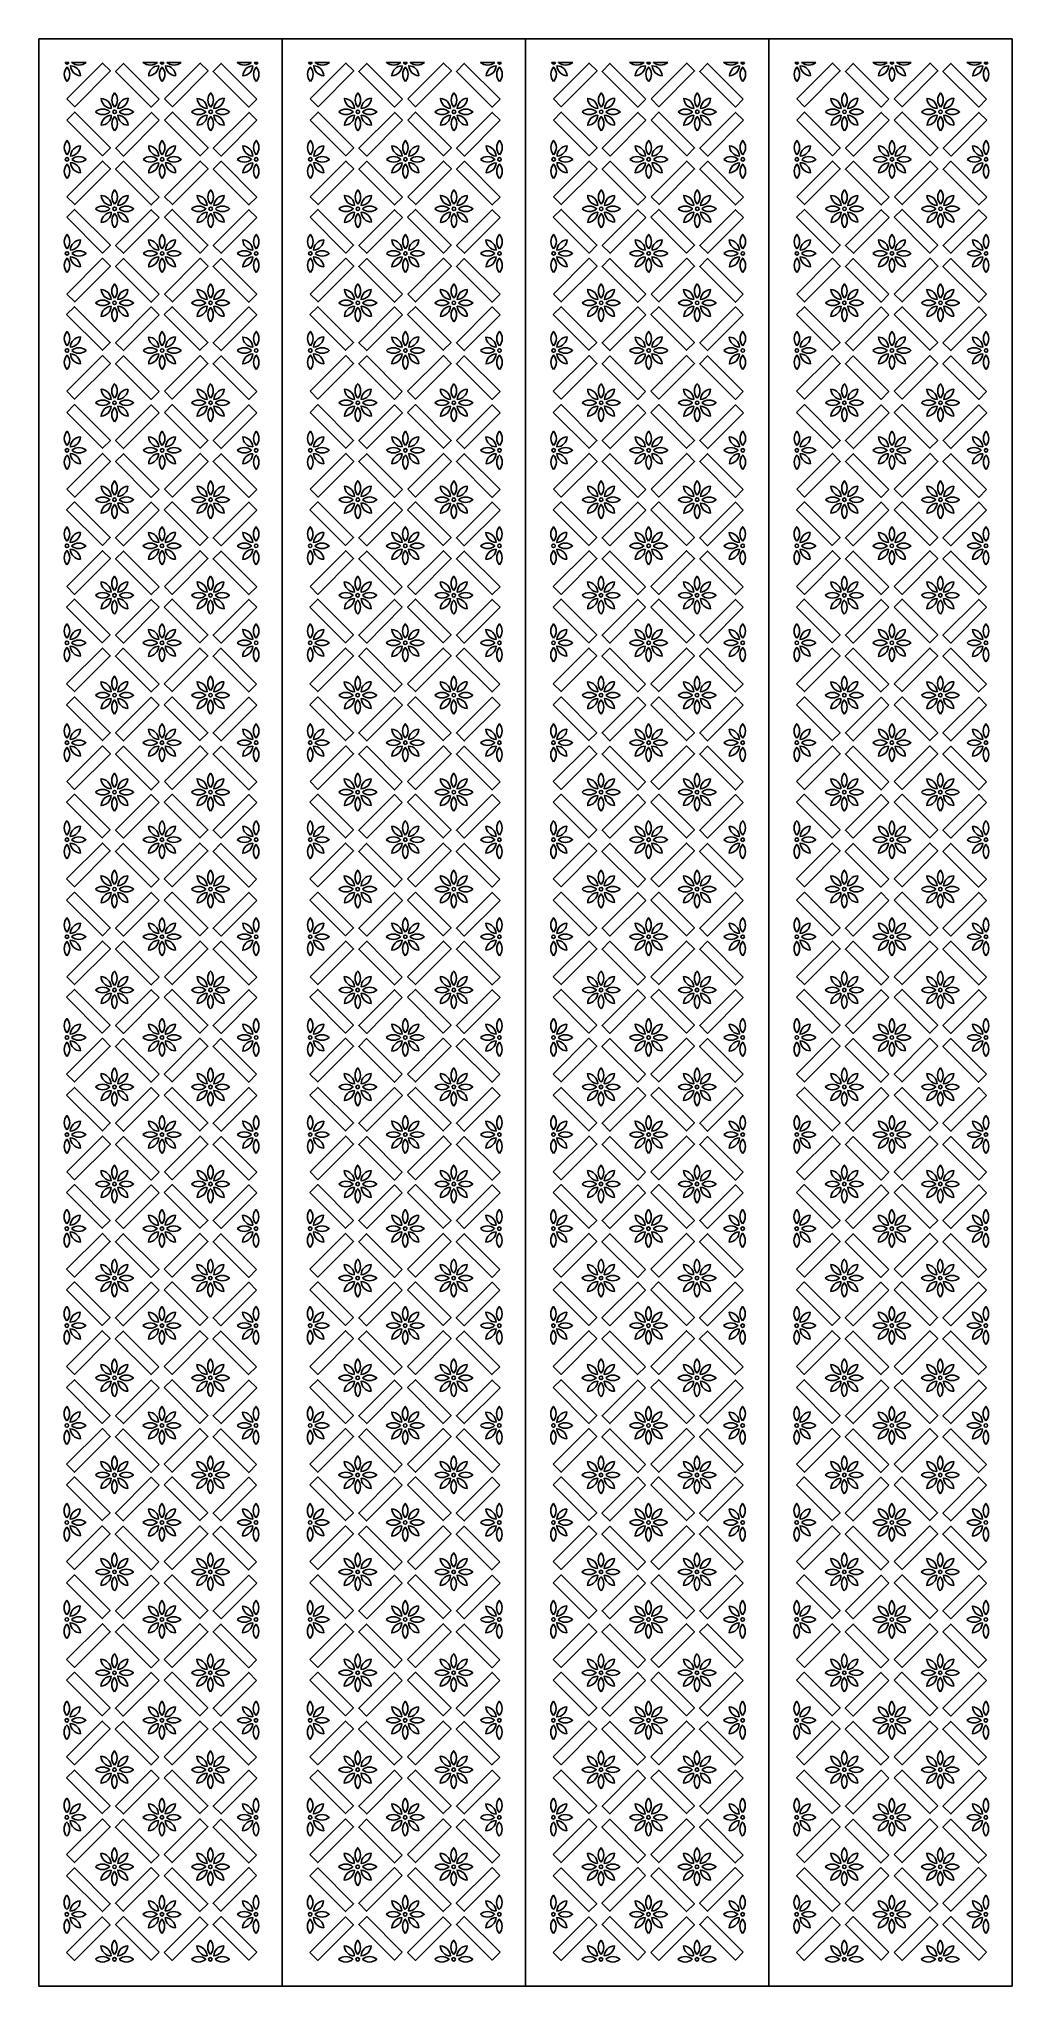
# Model space of a CAD drawing. Header units: millimetres. Extents: x 0 to 1000, y 0 to 2000.
import ezdxf

# ---------------------------------------------------------------- set-up
doc = ezdxf.new("R2010")
doc.units = ezdxf.units.MM
doc.layers.add('Image', color=70, linetype='Continuous')

msp = doc.modelspace()

# ---------------------------------------------------------------- linework, layer by layer
at = {"layer": 'Image'}
for p, q in [((250, 2000), (250, 0)), ((500, 2000), (500, 0)), ((750, 2000), (750, 0))]:
    msp.add_line(p, q, dxfattribs=at)
for points in [[(500, 2000), (0, 2000), (0, 0), (1000, 0), (1000, 2000)], [(28.7, 1938.5), (36.8, 1930.4), (73.5, 1967.1), (65.4, 1975.2)], [(123.5, 1938.1), (115.4, 1930), (78.7, 1966.7), (86.8, 1974.8)], [(129, 1938.5), (137.1, 1930.4), (173.8, 1967.1), (165.7, 1975.2)], [(223.8, 1938.1), (215.7, 1930), (179, 1966.7), (187.1, 1974.8)], [(278.7, 1938.5), (286.8, 1930.4), (323.5, 1967.1), (315.4, 1975.2)], [(373.5, 1938.1), (365.4, 1930), (328.7, 1966.7), (336.8, 1974.8)], [(379, 1938.5), (387.1, 1930.4), (423.8, 1967.1), (415.7, 1975.2)], [(473.8, 1938.1), (465.7, 1930), (429, 1966.7), (437.1, 1974.8)], [(528.7, 1938.5), (536.8, 1930.4), (573.5, 1967.1), (565.4, 1975.2)], [(623.5, 1938.1), (615.4, 1930), (578.7, 1966.7), (586.8, 1974.8)], [(629, 1938.5), (637.1, 1930.4), (673.8, 1967.1), (665.7, 1975.2)], [(723.8, 1938.1), (715.7, 1930), (679, 1966.7), (687.1, 1974.8)], [(778.7, 1938.5), (786.8, 1930.4), (823.5, 1967.1), (815.4, 1975.2)], [(873.5, 1938.1), (865.4, 1930), (828.7, 1966.7), (836.8, 1974.8)], [(879, 1938.5), (887.1, 1930.4), (923.8, 1967.1), (915.7, 1975.2)], [(973.8, 1938.1), (965.7, 1930), (929, 1966.7), (937.1, 1974.8)], [(28.7, 1916.7), (36.8, 1924.8), (73.5, 1888.1), (65.4, 1880)], [(123.7, 1916.4), (115.6, 1924.5), (78.9, 1887.8), (87, 1879.7)], [(129, 1916.7), (137.1, 1924.8), (173.8, 1888.1), (165.7, 1880)], [(224, 1916.4), (215.9, 1924.5), (179.2, 1887.8), (187.3, 1879.7)], [(278.7, 1916.7), (286.8, 1924.8), (323.5, 1888.1), (315.4, 1880)], [(373.7, 1916.4), (365.6, 1924.5), (328.9, 1887.8), (337, 1879.7)], [(379, 1916.7), (387.1, 1924.8), (423.8, 1888.1), (415.7, 1880)], [(474, 1916.4), (465.9, 1924.5), (429.2, 1887.8), (437.3, 1879.7)], [(528.7, 1916.7), (536.8, 1924.8), (573.5, 1888.1), (565.4, 1880)], [(623.7, 1916.4), (615.6, 1924.5), (578.9, 1887.8), (587, 1879.7)], [(629, 1916.7), (637.1, 1924.8), (673.8, 1888.1), (665.7, 1880)], [(724, 1916.4), (715.9, 1924.5), (679.2, 1887.8), (687.3, 1879.7)], [(778.7, 1916.7), (786.8, 1924.8), (823.5, 1888.1), (815.4, 1880)], [(873.7, 1916.4), (865.6, 1924.5), (828.9, 1887.8), (837, 1879.7)], [(879, 1916.7), (887.1, 1924.8), (923.8, 1888.1), (915.7, 1880)], [(974, 1916.4), (965.9, 1924.5), (929.2, 1887.8), (937.3, 1879.7)], [(28.7, 1837.9), (36.8, 1829.8), (73.5, 1866.5), (65.4, 1874.6)], [(123.6, 1837.6), (115.5, 1829.5), (78.8, 1866.2), (86.9, 1874.3)], [(129.1, 1837.9), (137.2, 1829.8), (173.8, 1866.5), (165.7, 1874.6)], [(223.9, 1837.6), (215.8, 1829.5), (179.1, 1866.2), (187.2, 1874.3)], [(278.7, 1837.9), (286.8, 1829.8), (323.5, 1866.5), (315.4, 1874.6)], [(373.6, 1837.6), (365.5, 1829.5), (328.8, 1866.2), (336.9, 1874.3)], [(379.1, 1837.9), (387.2, 1829.8), (423.8, 1866.5), (415.7, 1874.6)], [(473.9, 1837.6), (465.8, 1829.5), (429.1, 1866.2), (437.2, 1874.3)], [(528.7, 1837.9), (536.8, 1829.8), (573.5, 1866.5), (565.4, 1874.6)], [(623.6, 1837.6), (615.5, 1829.5), (578.8, 1866.2), (586.9, 1874.3)], [(629.1, 1837.9), (637.2, 1829.8), (673.8, 1866.5), (665.7, 1874.6)], [(723.9, 1837.6), (715.8, 1829.5), (679.1, 1866.2), (687.2, 1874.3)], [(778.7, 1837.9), (786.8, 1829.8), (823.5, 1866.5), (815.4, 1874.6)], [(873.6, 1837.6), (865.5, 1829.5), (828.8, 1866.2), (836.9, 1874.3)], [(879.1, 1837.9), (887.2, 1829.8), (923.8, 1866.5), (915.7, 1874.6)], [(973.9, 1837.6), (965.8, 1829.5), (929.1, 1866.2), (937.2, 1874.3)], [(28.6, 1816.8), (36.7, 1824.9), (73.4, 1788.2), (65.3, 1780.1)], [(123.6, 1816.5), (115.5, 1824.6), (78.8, 1787.9), (86.9, 1779.8)], [(128.9, 1816.8), (137, 1824.9), (173.7, 1788.2), (165.6, 1780.1)], [(223.9, 1816.5), (215.8, 1824.6), (179.1, 1787.9), (187.2, 1779.8)], [(278.6, 1816.8), (286.7, 1824.9), (323.4, 1788.2), (315.3, 1780.1)], [(373.6, 1816.5), (365.5, 1824.6), (328.8, 1787.9), (336.9, 1779.8)], [(378.9, 1816.8), (387, 1824.9), (423.7, 1788.2), (415.6, 1780.1)], [(473.9, 1816.5), (465.8, 1824.6), (429.1, 1787.9), (437.2, 1779.8)], [(528.6, 1816.8), (536.7, 1824.9), (573.4, 1788.2), (565.3, 1780.1)], [(623.6, 1816.5), (615.5, 1824.6), (578.8, 1787.9), (586.9, 1779.8)], [(628.9, 1816.8), (637, 1824.9), (673.7, 1788.2), (665.6, 1780.1)], [(723.9, 1816.5), (715.8, 1824.6), (679.1, 1787.9), (687.2, 1779.8)], [(778.6, 1816.8), (786.7, 1824.9), (823.4, 1788.2), (815.3, 1780.1)], [(873.6, 1816.5), (865.5, 1824.6), (828.8, 1787.9), (836.9, 1779.8)], [(878.9, 1816.8), (887, 1824.9), (923.7, 1788.2), (915.6, 1780.1)], [(973.9, 1816.5), (965.8, 1824.6), (929.1, 1787.9), (937.2, 1779.8)], [(28.7, 1738), (36.8, 1729.9), (73.5, 1766.6), (65.4, 1774.7)], [(123.5, 1737.7), (115.4, 1729.6), (78.7, 1766.3), (86.8, 1774.4)], [(129, 1738), (137.1, 1729.9), (173.8, 1766.6), (165.7, 1774.7)], [(223.8, 1737.7), (215.7, 1729.6), (179, 1766.3), (187.1, 1774.4)], [(278.7, 1738), (286.8, 1729.9), (323.5, 1766.6), (315.4, 1774.7)], [(373.5, 1737.7), (365.4, 1729.6), (328.7, 1766.3), (336.8, 1774.4)], [(379, 1738), (387.1, 1729.9), (423.8, 1766.6), (415.7, 1774.7)], [(473.8, 1737.7), (465.7, 1729.6), (429, 1766.3), (437.1, 1774.4)], [(528.7, 1738), (536.8, 1729.9), (573.5, 1766.6), (565.4, 1774.7)], [(623.5, 1737.7), (615.4, 1729.6), (578.7, 1766.3), (586.8, 1774.4)], [(629, 1738), (637.1, 1729.9), (673.8, 1766.6), (665.7, 1774.7)], [(723.8, 1737.7), (715.7, 1729.6), (679, 1766.3), (687.1, 1774.4)], [(778.7, 1738), (786.8, 1729.9), (823.5, 1766.6), (815.4, 1774.7)], [(873.5, 1737.7), (865.4, 1729.6), (828.7, 1766.3), (836.8, 1774.4)], [(879, 1738), (887.1, 1729.9), (923.8, 1766.6), (915.7, 1774.7)], [(973.8, 1737.7), (965.7, 1729.6), (929, 1766.3), (937.1, 1774.4)], [(28.5, 1716.9), (36.6, 1725), (73.3, 1688.3), (65.2, 1680.2)], [(123.5, 1716.6), (115.4, 1724.7), (78.7, 1688), (86.8, 1679.9)], [(128.8, 1716.9), (136.9, 1725), (173.6, 1688.3), (165.5, 1680.2)], [(223.8, 1716.6), (215.7, 1724.7), (179, 1688), (187.1, 1679.9)], [(278.5, 1716.9), (286.6, 1725), (323.3, 1688.3), (315.2, 1680.2)], [(373.5, 1716.6), (365.4, 1724.7), (328.7, 1688), (336.8, 1679.9)], [(378.8, 1716.9), (386.9, 1725), (423.6, 1688.3), (415.5, 1680.2)], [(473.8, 1716.6), (465.7, 1724.7), (429, 1688), (437.1, 1679.9)], [(528.5, 1716.9), (536.6, 1725), (573.3, 1688.3), (565.2, 1680.2)], [(623.5, 1716.6), (615.4, 1724.7), (578.7, 1688), (586.8, 1679.9)], [(628.8, 1716.9), (636.9, 1725), (673.6, 1688.3), (665.5, 1680.2)], [(723.8, 1716.6), (715.7, 1724.7), (679, 1688), (687.1, 1679.9)], [(778.5, 1716.9), (786.6, 1725), (823.3, 1688.3), (815.2, 1680.2)], [(873.5, 1716.6), (865.4, 1724.7), (828.7, 1688), (836.8, 1679.9)], [(878.8, 1716.9), (886.9, 1725), (923.6, 1688.3), (915.5, 1680.2)], [(973.8, 1716.6), (965.7, 1724.7), (929, 1688), (937.1, 1679.9)], [(28.6, 1638.1), (36.7, 1630), (73.4, 1666.7), (65.3, 1674.8)], [(123.4, 1637.8), (115.4, 1629.7), (78.7, 1666.4), (86.8, 1674.4)], [(128.9, 1638.1), (137, 1630), (173.7, 1666.7), (165.6, 1674.8)], [(223.8, 1637.8), (215.7, 1629.7), (179, 1666.4), (187.1, 1674.4)], [(278.6, 1638.1), (286.7, 1630), (323.4, 1666.7), (315.3, 1674.8)], [(373.4, 1637.8), (365.4, 1629.7), (328.7, 1666.4), (336.8, 1674.4)], [(378.9, 1638.1), (387, 1630), (423.7, 1666.7), (415.6, 1674.8)], [(473.8, 1637.8), (465.7, 1629.7), (429, 1666.4), (437.1, 1674.4)], [(528.6, 1638.1), (536.7, 1630), (573.4, 1666.7), (565.3, 1674.8)], [(623.4, 1637.8), (615.4, 1629.7), (578.7, 1666.4), (586.8, 1674.4)], [(628.9, 1638.1), (637, 1630), (673.7, 1666.7), (665.6, 1674.8)], [(723.8, 1637.8), (715.7, 1629.7), (679, 1666.4), (687.1, 1674.4)], [(778.6, 1638.1), (786.7, 1630), (823.4, 1666.7), (815.3, 1674.8)], [(873.4, 1637.8), (865.4, 1629.7), (828.7, 1666.4), (836.8, 1674.4)], [(878.9, 1638.1), (887, 1630), (923.7, 1666.7), (915.6, 1674.8)], [(973.8, 1637.8), (965.7, 1629.7), (929, 1666.4), (937.1, 1674.4)], [(28.6, 1616.3), (36.7, 1624.4), (73.4, 1587.7), (65.3, 1579.6)], [(123.6, 1616), (115.5, 1624.1), (78.8, 1587.4), (86.9, 1579.3)], [(128.9, 1616.3), (137, 1624.4), (173.7, 1587.7), (165.6, 1579.6)], [(223.9, 1616), (215.8, 1624.1), (179.1, 1587.4), (187.2, 1579.3)], [(278.6, 1616.3), (286.7, 1624.4), (323.4, 1587.7), (315.3, 1579.6)], [(373.6, 1616), (365.5, 1624.1), (328.8, 1587.4), (336.9, 1579.3)], [(378.9, 1616.3), (387, 1624.4), (423.7, 1587.7), (415.6, 1579.6)], [(473.9, 1616), (465.8, 1624.1), (429.1, 1587.4), (437.2, 1579.3)], [(528.6, 1616.3), (536.7, 1624.4), (573.4, 1587.7), (565.3, 1579.6)], [(623.6, 1616), (615.5, 1624.1), (578.8, 1587.4), (586.9, 1579.3)], [(628.9, 1616.3), (637, 1624.4), (673.7, 1587.7), (665.6, 1579.6)], [(723.9, 1616), (715.8, 1624.1), (679.1, 1587.4), (687.2, 1579.3)], [(778.6, 1616.3), (786.7, 1624.4), (823.4, 1587.7), (815.3, 1579.6)], [(873.6, 1616), (865.5, 1624.1), (828.8, 1587.4), (836.9, 1579.3)], [(878.9, 1616.3), (887, 1624.4), (923.7, 1587.7), (915.6, 1579.6)], [(973.9, 1616), (965.8, 1624.1), (929.1, 1587.4), (937.2, 1579.3)], [(28.7, 1537.5), (36.8, 1529.5), (73.5, 1566.1), (65.4, 1574.2)], [(123.5, 1537.2), (115.4, 1529.1), (78.7, 1565.8), (86.8, 1573.9)], [(129, 1537.5), (137.1, 1529.5), (173.8, 1566.1), (165.7, 1574.2)], [(223.8, 1537.2), (215.7, 1529.1), (179, 1565.8), (187.1, 1573.9)], [(278.7, 1537.5), (286.8, 1529.5), (323.5, 1566.1), (315.4, 1574.2)], [(373.5, 1537.2), (365.4, 1529.1), (328.7, 1565.8), (336.8, 1573.9)], [(379, 1537.5), (387.1, 1529.5), (423.8, 1566.1), (415.7, 1574.2)], [(473.8, 1537.2), (465.7, 1529.1), (429, 1565.8), (437.1, 1573.9)], [(528.7, 1537.5), (536.8, 1529.5), (573.5, 1566.1), (565.4, 1574.2)], [(623.5, 1537.2), (615.4, 1529.1), (578.7, 1565.8), (586.8, 1573.9)], [(629, 1537.5), (637.1, 1529.5), (673.8, 1566.1), (665.7, 1574.2)], [(723.8, 1537.2), (715.7, 1529.1), (679, 1565.8), (687.1, 1573.9)], [(778.7, 1537.5), (786.8, 1529.5), (823.5, 1566.1), (815.4, 1574.2)], [(873.5, 1537.2), (865.4, 1529.1), (828.7, 1565.8), (836.8, 1573.9)], [(879, 1537.5), (887.1, 1529.5), (923.8, 1566.1), (915.7, 1574.2)], [(973.8, 1537.2), (965.7, 1529.1), (929, 1565.8), (937.1, 1573.9)], [(28.5, 1516.4), (36.6, 1524.5), (73.3, 1487.8), (65.2, 1479.7)], [(123.5, 1516.1), (115.4, 1524.2), (78.7, 1487.5), (86.8, 1479.4)], [(128.8, 1516.4), (136.9, 1524.5), (173.6, 1487.8), (165.5, 1479.7)], [(223.8, 1516.1), (215.7, 1524.2), (179, 1487.5), (187.1, 1479.4)], [(278.5, 1516.4), (286.6, 1524.5), (323.3, 1487.8), (315.2, 1479.7)], [(373.5, 1516.1), (365.4, 1524.2), (328.7, 1487.5), (336.8, 1479.4)], [(378.8, 1516.4), (386.9, 1524.5), (423.6, 1487.8), (415.5, 1479.7)], [(473.8, 1516.1), (465.7, 1524.2), (429, 1487.5), (437.1, 1479.4)], [(528.5, 1516.4), (536.6, 1524.5), (573.3, 1487.8), (565.2, 1479.7)], [(623.5, 1516.1), (615.4, 1524.2), (578.7, 1487.5), (586.8, 1479.4)], [(628.8, 1516.4), (636.9, 1524.5), (673.6, 1487.8), (665.5, 1479.7)], [(723.8, 1516.1), (715.7, 1524.2), (679, 1487.5), (687.1, 1479.4)], [(778.5, 1516.4), (786.6, 1524.5), (823.3, 1487.8), (815.2, 1479.7)], [(873.5, 1516.1), (865.4, 1524.2), (828.7, 1487.5), (836.8, 1479.4)], [(878.8, 1516.4), (886.9, 1524.5), (923.6, 1487.8), (915.5, 1479.7)], [(973.8, 1516.1), (965.7, 1524.2), (929, 1487.5), (937.1, 1479.4)], [(28.6, 1437.6), (36.7, 1429.5), (73.4, 1466.2), (65.3, 1474.3)], [(123.4, 1437.3), (115.4, 1429.2), (78.7, 1465.9), (86.8, 1474)], [(128.9, 1437.6), (137, 1429.5), (173.7, 1466.2), (165.6, 1474.3)], [(223.8, 1437.3), (215.7, 1429.2), (179, 1465.9), (187.1, 1474)], [(278.6, 1437.6), (286.7, 1429.5), (323.4, 1466.2), (315.3, 1474.3)], [(373.4, 1437.3), (365.4, 1429.2), (328.7, 1465.9), (336.8, 1474)], [(378.9, 1437.6), (387, 1429.5), (423.7, 1466.2), (415.6, 1474.3)], [(473.8, 1437.3), (465.7, 1429.2), (429, 1465.9), (437.1, 1474)], [(528.6, 1437.6), (536.7, 1429.5), (573.4, 1466.2), (565.3, 1474.3)], [(623.4, 1437.3), (615.4, 1429.2), (578.7, 1465.9), (586.8, 1474)], [(628.9, 1437.6), (637, 1429.5), (673.7, 1466.2), (665.6, 1474.3)], [(723.8, 1437.3), (715.7, 1429.2), (679, 1465.9), (687.1, 1474)], [(778.6, 1437.6), (786.7, 1429.5), (823.4, 1466.2), (815.3, 1474.3)], [(873.4, 1437.3), (865.4, 1429.2), (828.7, 1465.9), (836.8, 1474)], [(878.9, 1437.6), (887, 1429.5), (923.7, 1466.2), (915.6, 1474.3)], [(973.8, 1437.3), (965.7, 1429.2), (929, 1465.9), (937.1, 1474)], [(28.5, 1416.5), (36.5, 1424.6), (73.2, 1387.9), (65.1, 1379.8)], [(123.4, 1416.2), (115.4, 1424.3), (78.7, 1387.6), (86.8, 1379.5)], [(128.8, 1416.5), (136.9, 1424.6), (173.6, 1387.9), (165.5, 1379.8)], [(223.8, 1416.2), (215.7, 1424.3), (179, 1387.6), (187.1, 1379.5)], [(278.5, 1416.5), (286.5, 1424.6), (323.2, 1387.9), (315.1, 1379.8)], [(373.4, 1416.2), (365.4, 1424.3), (328.7, 1387.6), (336.8, 1379.5)], [(378.8, 1416.5), (386.9, 1424.6), (423.6, 1387.9), (415.5, 1379.8)], [(473.8, 1416.2), (465.7, 1424.3), (429, 1387.6), (437.1, 1379.5)], [(528.5, 1416.5), (536.5, 1424.6), (573.2, 1387.9), (565.1, 1379.8)], [(623.4, 1416.2), (615.4, 1424.3), (578.7, 1387.6), (586.8, 1379.5)], [(628.8, 1416.5), (636.9, 1424.6), (673.6, 1387.9), (665.5, 1379.8)], [(723.8, 1416.2), (715.7, 1424.3), (679, 1387.6), (687.1, 1379.5)], [(778.5, 1416.5), (786.5, 1424.6), (823.2, 1387.9), (815.1, 1379.8)], [(873.4, 1416.2), (865.4, 1424.3), (828.7, 1387.6), (836.8, 1379.5)], [(878.8, 1416.5), (886.9, 1424.6), (923.6, 1387.9), (915.5, 1379.8)], [(973.8, 1416.2), (965.7, 1424.3), (929, 1387.6), (937.1, 1379.5)], [(28.5, 1337.7), (36.6, 1329.6), (73.3, 1366.3), (65.2, 1374.4)], [(123.4, 1337.4), (115.3, 1329.3), (78.6, 1366), (86.7, 1374.1)], [(128.8, 1337.7), (136.9, 1329.6), (173.6, 1366.3), (165.5, 1374.4)], [(223.7, 1337.4), (215.6, 1329.3), (178.9, 1366), (187, 1374.1)], [(278.5, 1337.7), (286.6, 1329.6), (323.3, 1366.3), (315.2, 1374.4)], [(373.4, 1337.4), (365.3, 1329.3), (328.6, 1366), (336.7, 1374.1)], [(378.8, 1337.7), (386.9, 1329.6), (423.6, 1366.3), (415.5, 1374.4)], [(473.7, 1337.4), (465.6, 1329.3), (428.9, 1366), (437, 1374.1)], [(528.5, 1337.7), (536.6, 1329.6), (573.3, 1366.3), (565.2, 1374.4)], [(623.4, 1337.4), (615.3, 1329.3), (578.6, 1366), (586.7, 1374.1)], [(628.8, 1337.7), (636.9, 1329.6), (673.6, 1366.3), (665.5, 1374.4)], [(723.7, 1337.4), (715.6, 1329.3), (678.9, 1366), (687, 1374.1)], [(778.5, 1337.7), (786.6, 1329.6), (823.3, 1366.3), (815.2, 1374.4)], [(873.4, 1337.4), (865.3, 1329.3), (828.6, 1366), (836.7, 1374.1)], [(878.8, 1337.7), (886.9, 1329.6), (923.6, 1366.3), (915.5, 1374.4)], [(973.7, 1337.4), (965.6, 1329.3), (928.9, 1366), (937, 1374.1)], [(28.5, 1316), (36.6, 1324.1), (73.3, 1287.4), (65.2, 1279.3)], [(123.5, 1315.7), (115.4, 1323.8), (78.7, 1287.1), (86.8, 1279)], [(128.8, 1316), (136.9, 1324.1), (173.6, 1287.4), (165.5, 1279.3)], [(223.8, 1315.7), (215.7, 1323.8), (179, 1287.1), (187.1, 1279)], [(278.5, 1316), (286.6, 1324.1), (323.3, 1287.4), (315.2, 1279.3)], [(373.5, 1315.7), (365.4, 1323.8), (328.7, 1287.1), (336.8, 1279)], [(378.8, 1316), (386.9, 1324.1), (423.6, 1287.4), (415.5, 1279.3)], [(473.8, 1315.7), (465.7, 1323.8), (429, 1287.1), (437.1, 1279)], [(528.5, 1316), (536.6, 1324.1), (573.3, 1287.4), (565.2, 1279.3)], [(623.5, 1315.7), (615.4, 1323.8), (578.7, 1287.1), (586.8, 1279)], [(628.8, 1316), (636.9, 1324.1), (673.6, 1287.4), (665.5, 1279.3)], [(723.8, 1315.7), (715.7, 1323.8), (679, 1287.1), (687.1, 1279)], [(778.5, 1316), (786.6, 1324.1), (823.3, 1287.4), (815.2, 1279.3)], [(873.5, 1315.7), (865.4, 1323.8), (828.7, 1287.1), (836.8, 1279)], [(878.8, 1316), (886.9, 1324.1), (923.6, 1287.4), (915.5, 1279.3)], [(973.8, 1315.7), (965.7, 1323.8), (929, 1287.1), (937.1, 1279)], [(28.6, 1237.2), (36.7, 1229.1), (73.4, 1265.8), (65.3, 1273.9)], [(123.4, 1236.8), (115.4, 1228.7), (78.7, 1265.4), (86.8, 1273.5)], [(128.9, 1237.2), (137, 1229.1), (173.7, 1265.8), (165.6, 1273.9)], [(223.8, 1236.8), (215.7, 1228.7), (179, 1265.4), (187.1, 1273.5)], [(278.6, 1237.2), (286.7, 1229.1), (323.4, 1265.8), (315.3, 1273.9)], [(373.4, 1236.8), (365.4, 1228.7), (328.7, 1265.4), (336.8, 1273.5)], [(378.9, 1237.2), (387, 1229.1), (423.7, 1265.8), (415.6, 1273.9)], [(473.8, 1236.8), (465.7, 1228.7), (429, 1265.4), (437.1, 1273.5)], [(528.6, 1237.2), (536.7, 1229.1), (573.4, 1265.8), (565.3, 1273.9)], [(623.4, 1236.8), (615.4, 1228.7), (578.7, 1265.4), (586.8, 1273.5)], [(628.9, 1237.2), (637, 1229.1), (673.7, 1265.8), (665.6, 1273.9)], [(723.8, 1236.8), (715.7, 1228.7), (679, 1265.4), (687.1, 1273.5)], [(778.6, 1237.2), (786.7, 1229.1), (823.4, 1265.8), (815.3, 1273.9)], [(873.4, 1236.8), (865.4, 1228.7), (828.7, 1265.4), (836.8, 1273.5)], [(878.9, 1237.2), (887, 1229.1), (923.7, 1265.8), (915.6, 1273.9)], [(973.8, 1236.8), (965.7, 1228.7), (929, 1265.4), (937.1, 1273.5)], [(28.5, 1216), (36.5, 1224.1), (73.2, 1187.5), (65.1, 1179.4)], [(123.4, 1215.8), (115.4, 1223.9), (78.7, 1187.2), (86.8, 1179.1)], [(128.8, 1216), (136.9, 1224.1), (173.6, 1187.5), (165.5, 1179.4)], [(223.8, 1215.8), (215.7, 1223.9), (179, 1187.2), (187.1, 1179.1)], [(278.5, 1216), (286.5, 1224.1), (323.2, 1187.5), (315.1, 1179.4)], [(373.4, 1215.8), (365.4, 1223.9), (328.7, 1187.2), (336.8, 1179.1)], [(378.8, 1216), (386.9, 1224.1), (423.6, 1187.5), (415.5, 1179.4)], [(473.8, 1215.8), (465.7, 1223.9), (429, 1187.2), (437.1, 1179.1)], [(528.5, 1216), (536.5, 1224.1), (573.2, 1187.5), (565.1, 1179.4)], [(623.4, 1215.8), (615.4, 1223.9), (578.7, 1187.2), (586.8, 1179.1)], [(628.8, 1216), (636.9, 1224.1), (673.6, 1187.5), (665.5, 1179.4)], [(723.8, 1215.8), (715.7, 1223.9), (679, 1187.2), (687.1, 1179.1)], [(778.5, 1216), (786.5, 1224.1), (823.2, 1187.5), (815.1, 1179.4)], [(873.4, 1215.8), (865.4, 1223.9), (828.7, 1187.2), (836.8, 1179.1)], [(878.8, 1216), (886.9, 1224.1), (923.6, 1187.5), (915.5, 1179.4)], [(973.8, 1215.8), (965.7, 1223.9), (929, 1187.2), (937.1, 1179.1)], [(28.5, 1137.3), (36.6, 1129.2), (73.3, 1165.9), (65.2, 1174)], [(123.4, 1136.9), (115.3, 1128.8), (78.6, 1165.5), (86.7, 1173.6)], [(128.8, 1137.3), (136.9, 1129.2), (173.6, 1165.9), (165.5, 1174)], [(223.7, 1136.9), (215.6, 1128.8), (178.9, 1165.5), (187, 1173.6)], [(278.5, 1137.3), (286.6, 1129.2), (323.3, 1165.9), (315.2, 1174)], [(373.4, 1136.9), (365.3, 1128.8), (328.6, 1165.5), (336.7, 1173.6)], [(378.8, 1137.3), (386.9, 1129.2), (423.6, 1165.9), (415.5, 1174)], [(473.7, 1136.9), (465.6, 1128.8), (428.9, 1165.5), (437, 1173.6)], [(528.5, 1137.3), (536.6, 1129.2), (573.3, 1165.9), (565.2, 1174)], [(623.4, 1136.9), (615.3, 1128.8), (578.6, 1165.5), (586.7, 1173.6)], [(628.8, 1137.3), (636.9, 1129.2), (673.6, 1165.9), (665.5, 1174)], [(723.7, 1136.9), (715.6, 1128.8), (678.9, 1165.5), (687, 1173.6)], [(778.5, 1137.3), (786.6, 1129.2), (823.3, 1165.9), (815.2, 1174)], [(873.4, 1136.9), (865.3, 1128.8), (828.6, 1165.5), (836.7, 1173.6)], [(878.8, 1137.3), (886.9, 1129.2), (923.6, 1165.9), (915.5, 1174)], [(973.7, 1136.9), (965.6, 1128.8), (928.9, 1165.5), (937, 1173.6)], [(28.5, 1115.5), (36.6, 1123.6), (73.3, 1086.9), (65.2, 1078.8)], [(123.5, 1115.2), (115.4, 1123.3), (78.7, 1086.6), (86.8, 1078.5)], [(128.8, 1115.5), (136.9, 1123.6), (173.6, 1086.9), (165.5, 1078.8)], [(223.8, 1115.2), (215.7, 1123.3), (179, 1086.6), (187.1, 1078.5)], [(278.5, 1115.5), (286.6, 1123.6), (323.3, 1086.9), (315.2, 1078.8)], [(373.5, 1115.2), (365.4, 1123.3), (328.7, 1086.6), (336.8, 1078.5)], [(378.8, 1115.5), (386.9, 1123.6), (423.6, 1086.9), (415.5, 1078.8)], [(473.8, 1115.2), (465.7, 1123.3), (429, 1086.6), (437.1, 1078.5)], [(528.5, 1115.5), (536.6, 1123.6), (573.3, 1086.9), (565.2, 1078.8)], [(623.5, 1115.2), (615.4, 1123.3), (578.7, 1086.6), (586.8, 1078.5)], [(628.8, 1115.5), (636.9, 1123.6), (673.6, 1086.9), (665.5, 1078.8)], [(723.8, 1115.2), (715.7, 1123.3), (679, 1086.6), (687.1, 1078.5)], [(778.5, 1115.5), (786.6, 1123.6), (823.3, 1086.9), (815.2, 1078.8)], [(873.5, 1115.2), (865.4, 1123.3), (828.7, 1086.6), (836.8, 1078.5)], [(878.8, 1115.5), (886.9, 1123.6), (923.6, 1086.9), (915.5, 1078.8)], [(973.8, 1115.2), (965.7, 1123.3), (929, 1086.6), (937.1, 1078.5)], [(28.6, 1036.7), (36.7, 1028.6), (73.4, 1065.3), (65.3, 1073.4)], [(123.4, 1036.4), (115.4, 1028.3), (78.7, 1065), (86.8, 1073.1)], [(128.9, 1036.7), (137, 1028.6), (173.7, 1065.3), (165.6, 1073.4)], [(223.8, 1036.4), (215.7, 1028.3), (179, 1065), (187.1, 1073.1)], [(278.6, 1036.7), (286.7, 1028.6), (323.4, 1065.3), (315.3, 1073.4)], [(373.4, 1036.4), (365.4, 1028.3), (328.7, 1065), (336.8, 1073.1)], [(378.9, 1036.7), (387, 1028.6), (423.7, 1065.3), (415.6, 1073.4)], [(473.8, 1036.4), (465.7, 1028.3), (429, 1065), (437.1, 1073.1)], [(528.6, 1036.7), (536.7, 1028.6), (573.4, 1065.3), (565.3, 1073.4)], [(623.4, 1036.4), (615.4, 1028.3), (578.7, 1065), (586.8, 1073.1)], [(628.9, 1036.7), (637, 1028.6), (673.7, 1065.3), (665.6, 1073.4)], [(723.8, 1036.4), (715.7, 1028.3), (679, 1065), (687.1, 1073.1)], [(778.6, 1036.7), (786.7, 1028.6), (823.4, 1065.3), (815.3, 1073.4)], [(873.4, 1036.4), (865.4, 1028.3), (828.7, 1065), (836.8, 1073.1)], [(878.9, 1036.7), (887, 1028.6), (923.7, 1065.3), (915.6, 1073.4)], [(973.8, 1036.4), (965.7, 1028.3), (929, 1065), (937.1, 1073.1)], [(28.5, 1015.6), (36.5, 1023.7), (73.2, 987), (65.1, 978.9)], [(123.4, 1015.3), (115.4, 1023.4), (78.7, 986.7), (86.8, 978.6)], [(128.8, 1015.6), (136.9, 1023.7), (173.6, 987), (165.5, 978.9)], [(223.8, 1015.3), (215.7, 1023.4), (179, 986.7), (187.1, 978.6)], [(278.5, 1015.6), (286.5, 1023.7), (323.2, 987), (315.1, 978.9)], [(373.4, 1015.3), (365.4, 1023.4), (328.7, 986.7), (336.8, 978.6)], [(378.8, 1015.6), (386.9, 1023.7), (423.6, 987), (415.5, 978.9)], [(473.8, 1015.3), (465.7, 1023.4), (429, 986.7), (437.1, 978.6)], [(528.5, 1015.6), (536.5, 1023.7), (573.2, 987), (565.1, 978.9)], [(623.4, 1015.3), (615.4, 1023.4), (578.7, 986.7), (586.8, 978.6)], [(628.8, 1015.6), (636.9, 1023.7), (673.6, 987), (665.5, 978.9)], [(723.8, 1015.3), (715.7, 1023.4), (679, 986.7), (687.1, 978.6)], [(778.5, 1015.6), (786.5, 1023.7), (823.2, 987), (815.1, 978.9)], [(873.4, 1015.3), (865.4, 1023.4), (828.7, 986.7), (836.8, 978.6)], [(878.8, 1015.6), (886.9, 1023.7), (923.6, 987), (915.5, 978.9)], [(973.8, 1015.3), (965.7, 1023.4), (929, 986.7), (937.1, 978.6)], [(28.5, 936.8), (36.6, 928.7), (73.3, 965.4), (65.2, 973.5)], [(123.4, 936.5), (115.3, 928.4), (78.6, 965.1), (86.7, 973.2)], [(128.8, 936.8), (136.9, 928.7), (173.6, 965.4), (165.5, 973.5)], [(223.7, 936.5), (215.6, 928.4), (178.9, 965.1), (187, 973.2)], [(278.5, 936.8), (286.6, 928.7), (323.3, 965.4), (315.2, 973.5)], [(373.4, 936.5), (365.3, 928.4), (328.6, 965.1), (336.7, 973.2)], [(378.8, 936.8), (386.9, 928.7), (423.6, 965.4), (415.5, 973.5)], [(473.7, 936.5), (465.6, 928.4), (428.9, 965.1), (437, 973.2)], [(528.5, 936.8), (536.6, 928.7), (573.3, 965.4), (565.2, 973.5)], [(623.4, 936.5), (615.3, 928.4), (578.6, 965.1), (586.7, 973.2)], [(628.8, 936.8), (636.9, 928.7), (673.6, 965.4), (665.5, 973.5)], [(723.7, 936.5), (715.6, 928.4), (678.9, 965.1), (687, 973.2)], [(778.5, 936.8), (786.6, 928.7), (823.3, 965.4), (815.2, 973.5)], [(873.4, 936.5), (865.3, 928.4), (828.6, 965.1), (836.7, 973.2)], [(878.8, 936.8), (886.9, 928.7), (923.6, 965.4), (915.5, 973.5)], [(973.7, 936.5), (965.6, 928.4), (928.9, 965.1), (937, 973.2)], [(28.5, 915), (36.6, 923.1), (73.3, 886.5), (65.2, 878.4)], [(123.5, 914.8), (115.4, 922.8), (78.7, 886.2), (86.8, 878.1)], [(128.8, 915), (136.9, 923.1), (173.6, 886.5), (165.5, 878.4)], [(223.8, 914.8), (215.7, 922.8), (179, 886.2), (187.1, 878.1)], [(278.5, 915), (286.6, 923.1), (323.3, 886.5), (315.2, 878.4)], [(373.5, 914.8), (365.4, 922.8), (328.7, 886.2), (336.8, 878.1)], [(378.8, 915), (386.9, 923.1), (423.6, 886.5), (415.5, 878.4)], [(473.8, 914.8), (465.7, 922.8), (429, 886.2), (437.1, 878.1)], [(528.5, 915), (536.6, 923.1), (573.3, 886.5), (565.2, 878.4)], [(623.5, 914.8), (615.4, 922.8), (578.7, 886.2), (586.8, 878.1)], [(628.8, 915), (636.9, 923.1), (673.6, 886.5), (665.5, 878.4)], [(723.8, 914.8), (715.7, 922.8), (679, 886.2), (687.1, 878.1)], [(778.5, 915), (786.6, 923.1), (823.3, 886.5), (815.2, 878.4)], [(873.5, 914.8), (865.4, 922.8), (828.7, 886.2), (836.8, 878.1)], [(878.8, 915), (886.9, 923.1), (923.6, 886.5), (915.5, 878.4)], [(973.8, 914.8), (965.7, 922.8), (929, 886.2), (937.1, 878.1)], [(28.6, 836.3), (36.7, 828.2), (73.4, 864.9), (65.3, 873)], [(123.4, 835.9), (115.4, 827.8), (78.7, 864.5), (86.8, 872.6)], [(128.9, 836.3), (137, 828.2), (173.7, 864.9), (165.6, 873)], [(223.8, 835.9), (215.7, 827.8), (179, 864.5), (187.1, 872.6)], [(278.6, 836.3), (286.7, 828.2), (323.4, 864.9), (315.3, 873)], [(373.4, 835.9), (365.4, 827.8), (328.7, 864.5), (336.8, 872.6)], [(378.9, 836.3), (387, 828.2), (423.7, 864.9), (415.6, 873)], [(473.8, 835.9), (465.7, 827.8), (429, 864.5), (437.1, 872.6)], [(528.6, 836.3), (536.7, 828.2), (573.4, 864.9), (565.3, 873)], [(623.4, 835.9), (615.4, 827.8), (578.7, 864.5), (586.8, 872.6)], [(628.9, 836.3), (637, 828.2), (673.7, 864.9), (665.6, 873)], [(723.8, 835.9), (715.7, 827.8), (679, 864.5), (687.1, 872.6)], [(778.6, 836.3), (786.7, 828.2), (823.4, 864.9), (815.3, 873)], [(873.4, 835.9), (865.4, 827.8), (828.7, 864.5), (836.8, 872.6)], [(878.9, 836.3), (887, 828.2), (923.7, 864.9), (915.6, 873)], [(973.8, 835.9), (965.7, 827.8), (929, 864.5), (937.1, 872.6)], [(28.5, 815.1), (36.5, 823.2), (73.2, 786.5), (65.1, 778.4)], [(123.4, 814.8), (115.4, 822.9), (78.7, 786.2), (86.8, 778.2)], [(128.8, 815.1), (136.9, 823.2), (173.6, 786.5), (165.5, 778.4)], [(223.8, 814.8), (215.7, 822.9), (179, 786.2), (187.1, 778.2)], [(278.5, 815.1), (286.5, 823.2), (323.2, 786.5), (315.1, 778.4)], [(373.4, 814.8), (365.4, 822.9), (328.7, 786.2), (336.8, 778.2)], [(378.8, 815.1), (386.9, 823.2), (423.6, 786.5), (415.5, 778.4)], [(473.8, 814.8), (465.7, 822.9), (429, 786.2), (437.1, 778.2)], [(528.5, 815.1), (536.5, 823.2), (573.2, 786.5), (565.1, 778.4)], [(623.4, 814.8), (615.4, 822.9), (578.7, 786.2), (586.8, 778.2)], [(628.8, 815.1), (636.9, 823.2), (673.6, 786.5), (665.5, 778.4)], [(723.8, 814.8), (715.7, 822.9), (679, 786.2), (687.1, 778.2)], [(778.5, 815.1), (786.5, 823.2), (823.2, 786.5), (815.1, 778.4)], [(873.4, 814.8), (865.4, 822.9), (828.7, 786.2), (836.8, 778.2)], [(878.8, 815.1), (886.9, 823.2), (923.6, 786.5), (915.5, 778.4)], [(973.8, 814.8), (965.7, 822.9), (929, 786.2), (937.1, 778.2)], [(28.5, 736.4), (36.6, 728.3), (73.3, 764.9), (65.2, 773)], [(123.4, 736), (115.3, 727.9), (78.6, 764.6), (86.7, 772.7)], [(128.8, 736.4), (136.9, 728.3), (173.6, 764.9), (165.5, 773)], [(223.7, 736), (215.6, 727.9), (178.9, 764.6), (187, 772.7)], [(278.5, 736.4), (286.6, 728.3), (323.3, 764.9), (315.2, 773)], [(373.4, 736), (365.3, 727.9), (328.6, 764.6), (336.7, 772.7)], [(378.8, 736.4), (386.9, 728.3), (423.6, 764.9), (415.5, 773)], [(473.7, 736), (465.6, 727.9), (428.9, 764.6), (437, 772.7)], [(528.5, 736.4), (536.6, 728.3), (573.3, 764.9), (565.2, 773)], [(623.4, 736), (615.3, 727.9), (578.6, 764.6), (586.7, 772.7)], [(628.8, 736.4), (636.9, 728.3), (673.6, 764.9), (665.5, 773)], [(723.7, 736), (715.6, 727.9), (678.9, 764.6), (687, 772.7)], [(778.5, 736.4), (786.6, 728.3), (823.3, 764.9), (815.2, 773)], [(873.4, 736), (865.3, 727.9), (828.6, 764.6), (836.7, 772.7)], [(878.8, 736.4), (886.9, 728.3), (923.6, 764.9), (915.5, 773)], [(973.7, 736), (965.6, 727.9), (928.9, 764.6), (937, 772.7)], [(28.4, 715.2), (36.5, 723.3), (73.2, 686.6), (65.1, 678.5)], [(123.4, 714.9), (115.3, 723), (78.6, 686.3), (86.7, 678.2)], [(128.7, 715.2), (136.8, 723.3), (173.5, 686.6), (165.4, 678.5)], [(223.7, 714.9), (215.6, 723), (178.9, 686.3), (187, 678.2)], [(278.4, 715.2), (286.5, 723.3), (323.2, 686.6), (315.1, 678.5)], [(373.4, 714.9), (365.3, 723), (328.6, 686.3), (336.7, 678.2)], [(378.7, 715.2), (386.8, 723.3), (423.5, 686.6), (415.4, 678.5)], [(473.7, 714.9), (465.6, 723), (428.9, 686.3), (437, 678.2)], [(528.4, 715.2), (536.5, 723.3), (573.2, 686.6), (565.1, 678.5)], [(623.4, 714.9), (615.3, 723), (578.6, 686.3), (586.7, 678.2)], [(628.7, 715.2), (636.8, 723.3), (673.5, 686.6), (665.4, 678.5)], [(723.7, 714.9), (715.6, 723), (678.9, 686.3), (687, 678.2)], [(778.4, 715.2), (786.5, 723.3), (823.2, 686.6), (815.1, 678.5)], [(873.4, 714.9), (865.3, 723), (828.6, 686.3), (836.7, 678.2)], [(878.7, 715.2), (886.8, 723.3), (923.5, 686.6), (915.4, 678.5)], [(973.7, 714.9), (965.6, 723), (928.9, 686.3), (937, 678.2)], [(28.5, 636.4), (36.5, 628.3), (73.2, 665), (65.1, 673.1)], [(123.3, 636.1), (115.2, 628), (78.5, 664.7), (86.6, 672.8)], [(128.8, 636.4), (136.9, 628.3), (173.6, 665), (165.5, 673.1)], [(223.6, 636.1), (215.5, 628), (178.8, 664.7), (186.9, 672.8)], [(278.5, 636.4), (286.5, 628.3), (323.2, 665), (315.1, 673.1)], [(373.3, 636.1), (365.2, 628), (328.5, 664.7), (336.6, 672.8)], [(378.8, 636.4), (386.9, 628.3), (423.6, 665), (415.5, 673.1)], [(473.6, 636.1), (465.5, 628), (428.8, 664.7), (436.9, 672.8)], [(528.5, 636.4), (536.5, 628.3), (573.2, 665), (565.1, 673.1)], [(623.3, 636.1), (615.2, 628), (578.5, 664.7), (586.6, 672.8)], [(628.8, 636.4), (636.9, 628.3), (673.6, 665), (665.5, 673.1)], [(723.6, 636.1), (715.5, 628), (678.8, 664.7), (686.9, 672.8)], [(778.5, 636.4), (786.5, 628.3), (823.2, 665), (815.1, 673.1)], [(873.3, 636.1), (865.2, 628), (828.5, 664.7), (836.6, 672.8)], [(878.8, 636.4), (886.9, 628.3), (923.6, 665), (915.5, 673.1)], [(973.6, 636.1), (965.5, 628), (928.8, 664.7), (936.9, 672.8)], [(28.5, 614.7), (36.5, 622.8), (73.2, 586.1), (65.1, 578)], [(123.4, 614.4), (115.4, 622.5), (78.7, 585.8), (86.8, 577.7)], [(128.8, 614.7), (136.9, 622.8), (173.6, 586.1), (165.5, 578)], [(223.8, 614.4), (215.7, 622.5), (179, 585.8), (187.1, 577.7)], [(278.5, 614.7), (286.5, 622.8), (323.2, 586.1), (315.1, 578)], [(373.4, 614.4), (365.4, 622.5), (328.7, 585.8), (336.8, 577.7)], [(378.8, 614.7), (386.9, 622.8), (423.6, 586.1), (415.5, 578)], [(473.8, 614.4), (465.7, 622.5), (429, 585.8), (437.1, 577.7)], [(528.5, 614.7), (536.5, 622.8), (573.2, 586.1), (565.1, 578)], [(623.4, 614.4), (615.4, 622.5), (578.7, 585.8), (586.8, 577.7)], [(628.8, 614.7), (636.9, 622.8), (673.6, 586.1), (665.5, 578)], [(723.8, 614.4), (715.7, 622.5), (679, 585.8), (687.1, 577.7)], [(778.5, 614.7), (786.5, 622.8), (823.2, 586.1), (815.1, 578)], [(873.4, 614.4), (865.4, 622.5), (828.7, 585.8), (836.8, 577.7)], [(878.8, 614.7), (886.9, 622.8), (923.6, 586.1), (915.5, 578)], [(973.8, 614.4), (965.7, 622.5), (929, 585.8), (937.1, 577.7)], [(28.5, 535.9), (36.6, 527.8), (73.3, 564.5), (65.2, 572.6)], [(123.4, 535.6), (115.3, 527.5), (78.6, 564.2), (86.7, 572.2)], [(128.8, 535.9), (136.9, 527.8), (173.6, 564.5), (165.5, 572.6)], [(223.7, 535.6), (215.6, 527.5), (178.9, 564.2), (187, 572.2)], [(278.5, 535.9), (286.6, 527.8), (323.3, 564.5), (315.2, 572.6)], [(373.4, 535.6), (365.3, 527.5), (328.6, 564.2), (336.7, 572.2)], [(378.8, 535.9), (386.9, 527.8), (423.6, 564.5), (415.5, 572.6)], [(473.7, 535.6), (465.6, 527.5), (428.9, 564.2), (437, 572.2)], [(528.5, 535.9), (536.6, 527.8), (573.3, 564.5), (565.2, 572.6)], [(623.4, 535.6), (615.3, 527.5), (578.6, 564.2), (586.7, 572.2)], [(628.8, 535.9), (636.9, 527.8), (673.6, 564.5), (665.5, 572.6)], [(723.7, 535.6), (715.6, 527.5), (678.9, 564.2), (687, 572.2)], [(778.5, 535.9), (786.6, 527.8), (823.3, 564.5), (815.2, 572.6)], [(873.4, 535.6), (865.3, 527.5), (828.6, 564.2), (836.7, 572.2)], [(878.8, 535.9), (886.9, 527.8), (923.6, 564.5), (915.5, 572.6)], [(973.7, 535.6), (965.6, 527.5), (928.9, 564.2), (937, 572.2)], [(28.4, 514.8), (36.5, 522.9), (73.2, 486.2), (65.1, 478.1)], [(123.4, 514.5), (115.3, 522.6), (78.6, 485.9), (86.7, 477.8)], [(128.7, 514.8), (136.8, 522.9), (173.5, 486.2), (165.4, 478.1)], [(223.7, 514.5), (215.6, 522.6), (178.9, 485.9), (187, 477.8)], [(278.4, 514.8), (286.5, 522.9), (323.2, 486.2), (315.1, 478.1)], [(373.4, 514.5), (365.3, 522.6), (328.6, 485.9), (336.7, 477.8)], [(378.7, 514.8), (386.8, 522.9), (423.5, 486.2), (415.4, 478.1)], [(473.7, 514.5), (465.6, 522.6), (428.9, 485.9), (437, 477.8)], [(528.4, 514.8), (536.5, 522.9), (573.2, 486.2), (565.1, 478.1)], [(623.4, 514.5), (615.3, 522.6), (578.6, 485.9), (586.7, 477.8)], [(628.7, 514.8), (636.8, 522.9), (673.5, 486.2), (665.4, 478.1)], [(723.7, 514.5), (715.6, 522.6), (678.9, 485.9), (687, 477.8)], [(778.4, 514.8), (786.5, 522.9), (823.2, 486.2), (815.1, 478.1)], [(873.4, 514.5), (865.3, 522.6), (828.6, 485.9), (836.7, 477.8)], [(878.7, 514.8), (886.8, 522.9), (923.5, 486.2), (915.4, 478.1)], [(973.7, 514.5), (965.6, 522.6), (928.9, 485.9), (937, 477.8)], [(28.5, 436), (36.5, 427.9), (73.2, 464.6), (65.1, 472.7)], [(123.3, 435.6), (115.2, 427.5), (78.5, 464.2), (86.6, 472.3)], [(128.8, 436), (136.9, 427.9), (173.6, 464.6), (165.5, 472.7)], [(223.6, 435.6), (215.5, 427.5), (178.8, 464.2), (186.9, 472.3)], [(278.5, 436), (286.5, 427.9), (323.2, 464.6), (315.1, 472.7)], [(373.3, 435.6), (365.2, 427.5), (328.5, 464.2), (336.6, 472.3)], [(378.8, 436), (386.9, 427.9), (423.6, 464.6), (415.5, 472.7)], [(473.6, 435.6), (465.5, 427.5), (428.8, 464.2), (436.9, 472.3)], [(528.5, 436), (536.5, 427.9), (573.2, 464.6), (565.1, 472.7)], [(623.3, 435.6), (615.2, 427.5), (578.5, 464.2), (586.6, 472.3)], [(628.8, 436), (636.9, 427.9), (673.6, 464.6), (665.5, 472.7)], [(723.6, 435.6), (715.5, 427.5), (678.8, 464.2), (686.9, 472.3)], [(778.5, 436), (786.5, 427.9), (823.2, 464.6), (815.1, 472.7)], [(873.3, 435.6), (865.2, 427.5), (828.5, 464.2), (836.6, 472.3)], [(878.8, 436), (886.9, 427.9), (923.6, 464.6), (915.5, 472.7)], [(973.6, 435.6), (965.5, 427.5), (928.8, 464.2), (936.9, 472.3)], [(28.5, 414.2), (36.5, 422.3), (73.2, 385.6), (65.1, 377.5)], [(123.4, 413.9), (115.4, 422), (78.7, 385.3), (86.8, 377.2)], [(128.8, 414.2), (136.9, 422.3), (173.6, 385.6), (165.5, 377.5)], [(223.8, 413.9), (215.7, 422), (179, 385.3), (187.1, 377.2)], [(278.5, 414.2), (286.5, 422.3), (323.2, 385.6), (315.1, 377.5)], [(373.4, 413.9), (365.4, 422), (328.7, 385.3), (336.8, 377.2)], [(378.8, 414.2), (386.9, 422.3), (423.6, 385.6), (415.5, 377.5)], [(473.8, 413.9), (465.7, 422), (429, 385.3), (437.1, 377.2)], [(528.5, 414.2), (536.5, 422.3), (573.2, 385.6), (565.1, 377.5)], [(623.4, 413.9), (615.4, 422), (578.7, 385.3), (586.8, 377.2)], [(628.8, 414.2), (636.9, 422.3), (673.6, 385.6), (665.5, 377.5)], [(723.8, 413.9), (715.7, 422), (679, 385.3), (687.1, 377.2)], [(778.5, 414.2), (786.5, 422.3), (823.2, 385.6), (815.1, 377.5)], [(873.4, 413.9), (865.4, 422), (828.7, 385.3), (836.8, 377.2)], [(878.8, 414.2), (886.9, 422.3), (923.6, 385.6), (915.5, 377.5)], [(973.8, 413.9), (965.7, 422), (929, 385.3), (937.1, 377.2)], [(28.5, 335.4), (36.6, 327.3), (73.3, 364), (65.2, 372.1)], [(123.4, 335.1), (115.3, 327), (78.6, 363.7), (86.7, 371.8)], [(128.8, 335.4), (136.9, 327.3), (173.6, 364), (165.5, 372.1)], [(223.7, 335.1), (215.6, 327), (178.9, 363.7), (187, 371.8)], [(278.5, 335.4), (286.6, 327.3), (323.3, 364), (315.2, 372.1)], [(373.4, 335.1), (365.3, 327), (328.6, 363.7), (336.7, 371.8)], [(378.8, 335.4), (386.9, 327.3), (423.6, 364), (415.5, 372.1)], [(473.7, 335.1), (465.6, 327), (428.9, 363.7), (437, 371.8)], [(528.5, 335.4), (536.6, 327.3), (573.3, 364), (565.2, 372.1)], [(623.4, 335.1), (615.3, 327), (578.6, 363.7), (586.7, 371.8)], [(628.8, 335.4), (636.9, 327.3), (673.6, 364), (665.5, 372.1)], [(723.7, 335.1), (715.6, 327), (678.9, 363.7), (687, 371.8)], [(778.5, 335.4), (786.6, 327.3), (823.3, 364), (815.2, 372.1)], [(873.4, 335.1), (865.3, 327), (828.6, 363.7), (836.7, 371.8)], [(878.8, 335.4), (886.9, 327.3), (923.6, 364), (915.5, 372.1)], [(973.7, 335.1), (965.6, 327), (928.9, 363.7), (937, 371.8)], [(28.4, 314.3), (36.5, 322.4), (73.2, 285.7), (65.1, 277.6)], [(123.4, 314), (115.3, 322.1), (78.6, 285.4), (86.7, 277.3)], [(128.7, 314.3), (136.8, 322.4), (173.5, 285.7), (165.4, 277.6)], [(223.7, 314), (215.6, 322.1), (178.9, 285.4), (187, 277.3)], [(278.4, 314.3), (286.5, 322.4), (323.2, 285.7), (315.1, 277.6)], [(373.4, 314), (365.3, 322.1), (328.6, 285.4), (336.7, 277.3)], [(378.7, 314.3), (386.8, 322.4), (423.5, 285.7), (415.4, 277.6)], [(473.7, 314), (465.6, 322.1), (428.9, 285.4), (437, 277.3)], [(528.4, 314.3), (536.5, 322.4), (573.2, 285.7), (565.1, 277.6)], [(623.4, 314), (615.3, 322.1), (578.6, 285.4), (586.7, 277.3)], [(628.7, 314.3), (636.8, 322.4), (673.5, 285.7), (665.4, 277.6)], [(723.7, 314), (715.6, 322.1), (678.9, 285.4), (687, 277.3)], [(778.4, 314.3), (786.5, 322.4), (823.2, 285.7), (815.1, 277.6)], [(873.4, 314), (865.3, 322.1), (828.6, 285.4), (836.7, 277.3)], [(878.7, 314.3), (886.8, 322.4), (923.5, 285.7), (915.4, 277.6)], [(973.7, 314), (965.6, 322.1), (928.9, 285.4), (937, 277.3)], [(28.5, 235.5), (36.5, 227.4), (73.2, 264.1), (65.1, 272.2)], [(123.3, 235.2), (115.2, 227.1), (78.5, 263.8), (86.6, 271.9)], [(128.8, 235.5), (136.9, 227.4), (173.6, 264.1), (165.5, 272.2)], [(223.6, 235.2), (215.5, 227.1), (178.8, 263.8), (186.9, 271.9)], [(278.5, 235.5), (286.5, 227.4), (323.2, 264.1), (315.1, 272.2)], [(373.3, 235.2), (365.2, 227.1), (328.5, 263.8), (336.6, 271.9)], [(378.8, 235.5), (386.9, 227.4), (423.6, 264.1), (415.5, 272.2)], [(473.6, 235.2), (465.5, 227.1), (428.8, 263.8), (436.9, 271.9)], [(528.5, 235.5), (536.5, 227.4), (573.2, 264.1), (565.1, 272.2)], [(623.3, 235.2), (615.2, 227.1), (578.5, 263.8), (586.6, 271.9)], [(628.8, 235.5), (636.9, 227.4), (673.6, 264.1), (665.5, 272.2)], [(723.6, 235.2), (715.5, 227.1), (678.8, 263.8), (686.9, 271.9)], [(778.5, 235.5), (786.5, 227.4), (823.2, 264.1), (815.1, 272.2)], [(873.3, 235.2), (865.2, 227.1), (828.5, 263.8), (836.6, 271.9)], [(878.8, 235.5), (886.9, 227.4), (923.6, 264.1), (915.5, 272.2)], [(973.6, 235.2), (965.5, 227.1), (928.8, 263.8), (936.9, 271.9)], [(28.5, 213.8), (36.5, 221.9), (73.2, 185.2), (65.1, 177.1)], [(123.4, 213.5), (115.4, 221.6), (78.7, 184.9), (86.8, 176.8)], [(128.8, 213.8), (136.9, 221.9), (173.6, 185.2), (165.5, 177.1)], [(223.8, 213.5), (215.7, 221.6), (179, 184.9), (187.1, 176.8)], [(278.5, 213.8), (286.5, 221.9), (323.2, 185.2), (315.1, 177.1)], [(373.4, 213.5), (365.4, 221.6), (328.7, 184.9), (336.8, 176.8)], [(378.8, 213.8), (386.9, 221.9), (423.6, 185.2), (415.5, 177.1)], [(473.8, 213.5), (465.7, 221.6), (429, 184.9), (437.1, 176.8)], [(528.5, 213.8), (536.5, 221.9), (573.2, 185.2), (565.1, 177.1)], [(623.4, 213.5), (615.4, 221.6), (578.7, 184.9), (586.8, 176.8)], [(628.8, 213.8), (636.9, 221.9), (673.6, 185.2), (665.5, 177.1)], [(723.8, 213.5), (715.7, 221.6), (679, 184.9), (687.1, 176.8)], [(778.5, 213.8), (786.5, 221.9), (823.2, 185.2), (815.1, 177.1)], [(873.4, 213.5), (865.4, 221.6), (828.7, 184.9), (836.8, 176.8)], [(878.8, 213.8), (886.9, 221.9), (923.6, 185.2), (915.5, 177.1)], [(973.8, 213.5), (965.7, 221.6), (929, 184.9), (937.1, 176.8)], [(28.5, 135), (36.6, 126.9), (73.3, 163.6), (65.2, 171.7)], [(123.4, 134.6), (115.3, 126.5), (78.6, 163.2), (86.7, 171.3)], [(128.8, 135), (136.9, 126.9), (173.6, 163.6), (165.5, 171.7)], [(223.7, 134.6), (215.6, 126.5), (178.9, 163.2), (187, 171.3)], [(278.5, 135), (286.6, 126.9), (323.3, 163.6), (315.2, 171.7)], [(373.4, 134.6), (365.3, 126.5), (328.6, 163.2), (336.7, 171.3)], [(378.8, 135), (386.9, 126.9), (423.6, 163.6), (415.5, 171.7)], [(473.7, 134.6), (465.6, 126.5), (428.9, 163.2), (437, 171.3)], [(528.5, 135), (536.6, 126.9), (573.3, 163.6), (565.2, 171.7)], [(623.4, 134.6), (615.3, 126.5), (578.6, 163.2), (586.7, 171.3)], [(628.8, 135), (636.9, 126.9), (673.6, 163.6), (665.5, 171.7)], [(723.7, 134.6), (715.6, 126.5), (678.9, 163.2), (687, 171.3)], [(778.5, 135), (786.6, 126.9), (823.3, 163.6), (815.2, 171.7)], [(873.4, 134.6), (865.3, 126.5), (828.6, 163.2), (836.7, 171.3)], [(878.8, 135), (886.9, 126.9), (923.6, 163.6), (915.5, 171.7)], [(973.7, 134.6), (965.6, 126.5), (928.9, 163.2), (937, 171.3)], [(28.5, 113.2), (36.6, 121.3), (73.3, 84.6), (65.2, 76.5)], [(123.4, 113.6), (115.3, 121.7), (78.6, 85), (86.7, 76.9)], [(128.8, 113.2), (136.9, 121.3), (173.6, 84.6), (165.5, 76.5)], [(223.7, 113.6), (215.6, 121.7), (178.9, 85), (187, 76.9)], [(278.5, 113.2), (286.6, 121.3), (323.3, 84.6), (315.2, 76.5)], [(373.4, 113.6), (365.3, 121.7), (328.6, 85), (336.7, 76.9)], [(378.8, 113.2), (386.9, 121.3), (423.6, 84.6), (415.5, 76.5)], [(473.7, 113.6), (465.6, 121.7), (428.9, 85), (437, 76.9)], [(528.5, 113.2), (536.6, 121.3), (573.3, 84.6), (565.2, 76.5)], [(623.4, 113.6), (615.3, 121.7), (578.6, 85), (586.7, 76.9)], [(628.8, 113.2), (636.9, 121.3), (673.6, 84.6), (665.5, 76.5)], [(723.7, 113.6), (715.6, 121.7), (678.9, 85), (687, 76.9)], [(778.5, 113.2), (786.6, 121.3), (823.3, 84.6), (815.2, 76.5)], [(873.4, 113.6), (865.3, 121.7), (828.6, 85), (836.7, 76.9)], [(878.8, 113.2), (886.9, 121.3), (923.6, 84.6), (915.5, 76.5)], [(973.7, 113.6), (965.6, 121.7), (928.9, 85), (937, 76.9)], [(28.5, 34.4), (36.5, 26.3), (73.2, 63), (65.1, 71.1)], [(123.4, 34.7), (115.4, 26.6), (78.7, 63.3), (86.8, 71.4)], [(128.8, 34.4), (136.9, 26.3), (173.6, 63), (165.5, 71.1)], [(223.8, 34.7), (215.7, 26.6), (179, 63.3), (187.1, 71.4)], [(278.5, 34.4), (286.5, 26.3), (323.2, 63), (315.1, 71.1)], [(373.4, 34.7), (365.4, 26.6), (328.7, 63.3), (336.8, 71.4)], [(378.8, 34.4), (386.9, 26.3), (423.6, 63), (415.5, 71.1)], [(473.8, 34.7), (465.7, 26.6), (429, 63.3), (437.1, 71.4)], [(528.5, 34.4), (536.5, 26.3), (573.2, 63), (565.1, 71.1)], [(623.4, 34.7), (615.4, 26.6), (578.7, 63.3), (586.8, 71.4)], [(628.8, 34.4), (636.9, 26.3), (673.6, 63), (665.5, 71.1)], [(723.8, 34.7), (715.7, 26.6), (679, 63.3), (687.1, 71.4)], [(778.5, 34.4), (786.5, 26.3), (823.2, 63), (815.1, 71.1)], [(873.4, 34.7), (865.4, 26.6), (828.7, 63.3), (836.8, 71.4)], [(878.8, 34.4), (886.9, 26.3), (923.6, 63), (915.5, 71.1)], [(973.8, 34.7), (965.7, 26.6), (929, 63.3), (937.1, 71.4)]]:
    msp.add_lwpolyline(points, close=True, dxfattribs=at)
for points in [[(28.9, 1956.4, -0.380423), (28.9, 1971.1, -0.380423)], [(30.7, 1975.9), (27.2, 1975.9, 0.999999)], [(42.8, 1962.1, 0.380423), (32.4, 1972.5, 0.380423)], [(48.5, 1975.9, -0.380423), (33.8, 1975.9)], [(121.8, 1975.9), (107.1, 1975.9, 0.380423)], [(123.2, 1972.5, -0.380423), (112.8, 1962.1, -0.380423)], [(126.6, 1956.4, -0.380423), (126.6, 1971.1, -0.380423)], [(128.4, 1975.9), (124.8, 1975.9, 0.999999)], [(140.5, 1962.1, 0.380423), (130.1, 1972.5, 0.380423)], [(146.2, 1975.9), (131.5, 1975.9, 0.380423)], [(218.5, 1975.9), (203.8, 1975.9, 0.380423)], [(219.9, 1972.5, -0.380423), (209.6, 1962.1, -0.380423)], [(223.3, 1956.4, -0.380423), (223.3, 1971.1, -0.380423)], [(225.1, 1975.9), (221.6, 1975.9, 0.999999)], [(278.9, 1956.4, -0.380423), (278.9, 1971.1, -0.380423)], [(280.7, 1975.9), (277.2, 1975.9, 0.999999)], [(292.8, 1962.1, 0.380423), (282.4, 1972.5, 0.380423)], [(298.5, 1975.9, -0.380423), (283.8, 1975.9)], [(371.8, 1975.9), (357.1, 1975.9, 0.380423)], [(373.2, 1972.5, -0.380423), (362.8, 1962.1, -0.380423)], [(376.6, 1956.4, -0.380423), (376.6, 1971.1, -0.380423)], [(378.4, 1975.9), (374.8, 1975.9, 0.999999)], [(390.5, 1962.1, 0.380423), (380.1, 1972.5, 0.380423)], [(396.2, 1975.9), (381.5, 1975.9, 0.380423)], [(468.5, 1975.9), (453.8, 1975.9, 0.380423)], [(469.9, 1972.5, -0.380423), (459.6, 1962.1, -0.380423)], [(473.3, 1956.4, -0.380423), (473.3, 1971.1, -0.380423)], [(475.1, 1975.9), (471.6, 1975.9, 0.999999)], [(528.9, 1956.4, -0.380423), (528.9, 1971.1, -0.380423)], [(530.7, 1975.9), (527.2, 1975.9, 0.999999)], [(542.8, 1962.1, 0.380423), (532.4, 1972.5, 0.380423)], [(548.5, 1975.9, -0.380423), (533.8, 1975.9)], [(621.8, 1975.9), (607.1, 1975.9, 0.380423)], [(623.2, 1972.5, -0.380423), (612.8, 1962.1, -0.380423)], [(626.6, 1956.4, -0.380423), (626.6, 1971.1, -0.380423)], [(628.4, 1975.9), (624.8, 1975.9, 0.999999)], [(640.5, 1962.1, 0.380423), (630.1, 1972.5, 0.380423)], [(646.2, 1975.9), (631.5, 1975.9, 0.380423)], [(718.5, 1975.9), (703.8, 1975.9, 0.380423)], [(719.9, 1972.5, -0.380423), (709.6, 1962.1, -0.380423)], [(723.3, 1956.4, -0.380423), (723.3, 1971.1, -0.380423)], [(725.1, 1975.9), (721.6, 1975.9, 0.999999)], [(778.9, 1956.4, -0.380423), (778.9, 1971.1, -0.380423)], [(780.7, 1975.9), (777.2, 1975.9, 0.999999)], [(792.8, 1962.1, 0.380423), (782.4, 1972.5, 0.380423)], [(798.5, 1975.9, -0.380423), (783.8, 1975.9)], [(871.8, 1975.9), (857.1, 1975.9, 0.380423)], [(873.2, 1972.5, -0.380423), (862.8, 1962.1, -0.380423)], [(876.6, 1956.4, -0.380423), (876.6, 1971.1, -0.380423)], [(878.4, 1975.9), (874.8, 1975.9, 0.999999)], [(890.5, 1962.1, 0.380423), (880.1, 1972.5, 0.380423)], [(896.2, 1975.9), (881.5, 1975.9, 0.380423)], [(968.5, 1975.9), (953.8, 1975.9, 0.380423)], [(969.9, 1972.5, -0.380423), (959.6, 1962.1, -0.380423)], [(973.3, 1956.4, -0.380423), (973.3, 1971.1, -0.380423)], [(975.1, 1975.9), (971.6, 1975.9, 0.999999)], [(77.8, 1929.9, -0.380423), (77.8, 1944.6, -0.380423)], [(176.5, 1929.9, -0.380423), (176.5, 1944.6, -0.380423)], [(327.8, 1929.9, -0.380423), (327.8, 1944.6, -0.380423)], [(426.5, 1929.9, -0.380423), (426.5, 1944.6, -0.380423)], [(577.8, 1929.9, -0.380423), (577.8, 1944.6, -0.380423)], [(676.5, 1929.9, -0.380423), (676.5, 1944.6, -0.380423)], [(827.8, 1929.9, -0.380423), (827.8, 1944.6, -0.380423)], [(926.5, 1929.9, -0.380423), (926.5, 1944.6, -0.380423)], [(58.2, 1925.1, 0.380423), (73, 1925.1, 0.380423)], [(74.4, 1928.5, 0.380423), (63.9, 1938.9, 0.380423)], [(74.4, 1921.7, -0.380423), (64, 1911.3, -0.380423)], [(77.8, 1905.6, -0.380423), (77.8, 1920.3, -0.380423)], [(91.6, 1939, -0.380423), (81.2, 1928.5, -0.380423)], [(91.6, 1911.3, 0.380423), (81.2, 1921.7, 0.380423)], [(82.6, 1925.1, 0.380423), (97.3, 1925.1, 0.380423)], [(156.9, 1925.1, 0.380423), (171.6, 1925.1, 0.380423)], [(173, 1928.5, 0.380423), (162.6, 1938.9, 0.380423)], [(173, 1921.7, -0.380423), (162.7, 1911.3, -0.380423)], [(176.5, 1905.6, -0.380423), (176.5, 1920.3, -0.380423)], [(190.2, 1939, -0.380423), (179.9, 1928.5, -0.380423)], [(190.3, 1911.3, 0.380423), (179.9, 1921.7, 0.380423)], [(181.3, 1925.1, 0.380423), (196, 1925.1, 0.380423)], [(308.2, 1925.1, 0.380423), (323, 1925.1, 0.380423)], [(324.4, 1928.5, 0.380423), (313.9, 1938.9, 0.380423)], [(324.4, 1921.7, -0.380423), (314, 1911.3, -0.380423)], [(327.8, 1905.6, -0.380423), (327.8, 1920.3, -0.380423)], [(341.6, 1939, -0.380423), (331.2, 1928.5, -0.380423)], [(341.6, 1911.3, 0.380423), (331.2, 1921.7, 0.380423)], [(332.6, 1925.1, 0.380423), (347.3, 1925.1, 0.380423)], [(406.9, 1925.1, 0.380423), (421.6, 1925.1, 0.380423)], [(423, 1928.5, 0.380423), (412.6, 1938.9, 0.380423)], [(423, 1921.7, -0.380423), (412.7, 1911.3, -0.380423)], [(426.5, 1905.6, -0.380423), (426.5, 1920.3, -0.380423)], [(440.2, 1939, -0.380423), (429.9, 1928.5, -0.380423)], [(440.3, 1911.3, 0.380423), (429.9, 1921.7, 0.380423)], [(431.3, 1925.1, 0.380423), (446, 1925.1, 0.380423)], [(558.2, 1925.1, 0.380423), (573, 1925.1, 0.380423)], [(574.4, 1928.5, 0.380423), (563.9, 1938.9, 0.380423)], [(574.4, 1921.7, -0.380423), (564, 1911.3, -0.380423)], [(577.8, 1905.6, -0.380423), (577.8, 1920.3, -0.380423)], [(591.6, 1939, -0.380423), (581.2, 1928.5, -0.380423)], [(591.6, 1911.3, 0.380423), (581.2, 1921.7, 0.380423)], [(582.6, 1925.1, 0.380423), (597.3, 1925.1, 0.380423)], [(656.9, 1925.1, 0.380423), (671.6, 1925.1, 0.380423)], [(673, 1928.5, 0.380423), (662.6, 1938.9, 0.380423)], [(673, 1921.7, -0.380423), (662.7, 1911.3, -0.380423)], [(676.5, 1905.6, -0.380423), (676.5, 1920.3, -0.380423)], [(690.2, 1939, -0.380423), (679.9, 1928.5, -0.380423)], [(690.3, 1911.3, 0.380423), (679.9, 1921.7, 0.380423)], [(681.3, 1925.1, 0.380423), (696, 1925.1, 0.380423)], [(808.2, 1925.1, 0.380423), (823, 1925.1, 0.380423)], [(824.4, 1928.5, 0.380423), (813.9, 1938.9, 0.380423)], [(824.4, 1921.7, -0.380423), (814, 1911.3, -0.380423)], [(827.8, 1905.6, -0.380423), (827.8, 1920.3, -0.380423)], [(841.6, 1939, -0.380423), (831.2, 1928.5, -0.380423)], [(841.6, 1911.3, 0.380423), (831.2, 1921.7, 0.380423)], [(832.6, 1925.1, 0.380423), (847.3, 1925.1, 0.380423)], [(906.9, 1925.1, 0.380423), (921.6, 1925.1, 0.380423)], [(923, 1928.5, 0.380423), (912.6, 1938.9, 0.380423)], [(923, 1921.7, -0.380423), (912.7, 1911.3, -0.380423)], [(926.5, 1905.6, -0.380423), (926.5, 1920.3, -0.380423)], [(940.2, 1939, -0.380423), (929.9, 1928.5, -0.380423)], [(940.3, 1911.3, 0.380423), (929.9, 1921.7, 0.380423)], [(931.3, 1925.1, 0.380423), (946, 1925.1, 0.380423)], [(28.9, 1881.1, -0.380423), (28.9, 1895.8, -0.380423)], [(42.7, 1890.1, -0.380423), (32.4, 1879.7, -0.380423)], [(123.2, 1879.7, 0.380423), (112.8, 1890.1, 0.380423)], [(126.6, 1881.1, -0.380423), (126.6, 1895.8, -0.380423)], [(140.4, 1890.1, -0.380423), (130, 1879.7, -0.380423)], [(219.9, 1879.7, 0.380423), (209.5, 1890.1, 0.380423)], [(223.3, 1881.1, -0.380423), (223.3, 1895.8, -0.380423)], [(278.9, 1881.1, -0.380423), (278.9, 1895.8, -0.380423)], [(292.7, 1890.1, -0.380423), (282.4, 1879.7, -0.380423)], [(373.2, 1879.7, 0.380423), (362.8, 1890.1, 0.380423)], [(376.6, 1881.1, -0.380423), (376.6, 1895.8, -0.380423)], [(390.4, 1890.1, -0.380423), (380, 1879.7, -0.380423)], [(469.9, 1879.7, 0.380423), (459.5, 1890.1, 0.380423)], [(473.3, 1881.1, -0.380423), (473.3, 1895.8, -0.380423)], [(528.9, 1881.1, -0.380423), (528.9, 1895.8, -0.380423)], [(542.7, 1890.1, -0.380423), (532.4, 1879.7, -0.380423)], [(623.2, 1879.7, 0.380423), (612.8, 1890.1, 0.380423)], [(626.6, 1881.1, -0.380423), (626.6, 1895.8, -0.380423)], [(640.4, 1890.1, -0.380423), (630, 1879.7, -0.380423)], [(719.9, 1879.7, 0.380423), (709.5, 1890.1, 0.380423)], [(723.3, 1881.1, -0.380423), (723.3, 1895.8, -0.380423)], [(778.9, 1881.1, -0.380423), (778.9, 1895.8, -0.380423)], [(792.7, 1890.1, -0.380423), (782.4, 1879.7, -0.380423)], [(873.2, 1879.7, 0.380423), (862.8, 1890.1, 0.380423)], [(876.6, 1881.1, -0.380423), (876.6, 1895.8, -0.380423)], [(890.4, 1890.1, -0.380423), (880, 1879.7, -0.380423)], [(969.9, 1879.7, 0.380423), (959.5, 1890.1, 0.380423)], [(973.3, 1881.1, -0.380423), (973.3, 1895.8, -0.380423)], [(28.9, 1856.7, -0.380423), (28.9, 1871.4, -0.380423)], [(42.8, 1862.5, 0.380423), (32.4, 1872.9, 0.380423)], [(33.8, 1876.3, 0.380423), (48.5, 1876.3, 0.380423)], [(107.1, 1876.3, 0.380423), (121.8, 1876.3, 0.380423)], [(123.2, 1872.8, -0.380423), (112.8, 1862.4, -0.380423)], [(126.6, 1856.7, -0.380423), (126.6, 1871.4, -0.380423)], [(140.5, 1862.5, 0.380423), (130.1, 1872.9, 0.380423)], [(131.5, 1876.3, 0.380423), (146.2, 1876.3, 0.380423)], [(203.8, 1876.3, 0.380423), (218.5, 1876.3, 0.380423)], [(219.9, 1872.8, -0.380423), (209.6, 1862.4, -0.380423)], [(223.3, 1856.7, -0.380423), (223.3, 1871.4, -0.380423)], [(278.9, 1856.7, -0.380423), (278.9, 1871.4, -0.380423)], [(292.8, 1862.5, 0.380423), (282.4, 1872.9, 0.380423)], [(283.8, 1876.3, 0.380423), (298.5, 1876.3, 0.380423)], [(357.1, 1876.3, 0.380423), (371.8, 1876.3, 0.380423)], [(373.2, 1872.8, -0.380423), (362.8, 1862.4, -0.380423)], [(376.6, 1856.7, -0.380423), (376.6, 1871.4, -0.380423)], [(390.5, 1862.5, 0.380423), (380.1, 1872.9, 0.380423)], [(381.5, 1876.3, 0.380423), (396.2, 1876.3, 0.380423)], [(453.8, 1876.3, 0.380423), (468.5, 1876.3, 0.380423)], [(469.9, 1872.8, -0.380423), (459.6, 1862.4, -0.380423)], [(473.3, 1856.7, -0.380423), (473.3, 1871.4, -0.380423)], [(528.9, 1856.7, -0.380423), (528.9, 1871.4, -0.380423)], [(542.8, 1862.5, 0.380423), (532.4, 1872.9, 0.380423)], [(533.8, 1876.3, 0.380423), (548.5, 1876.3, 0.380423)], [(607.1, 1876.3, 0.380423), (621.8, 1876.3, 0.380423)], [(623.2, 1872.8, -0.380423), (612.8, 1862.4, -0.380423)], [(626.6, 1856.7, -0.380423), (626.6, 1871.4, -0.380423)], [(640.5, 1862.5, 0.380423), (630.1, 1872.9, 0.380423)], [(631.5, 1876.3, 0.380423), (646.2, 1876.3, 0.380423)], [(703.8, 1876.3, 0.380423), (718.5, 1876.3, 0.380423)], [(719.9, 1872.8, -0.380423), (709.6, 1862.4, -0.380423)], [(723.3, 1856.7, -0.380423), (723.3, 1871.4, -0.380423)], [(778.9, 1856.7, -0.380423), (778.9, 1871.4, -0.380423)], [(792.8, 1862.5, 0.380423), (782.4, 1872.9, 0.380423)], [(783.8, 1876.3, 0.380423), (798.5, 1876.3, 0.380423)], [(857.1, 1876.3, 0.380423), (871.8, 1876.3, 0.380423)], [(873.2, 1872.8, -0.380423), (862.8, 1862.4, -0.380423)], [(876.6, 1856.7, -0.380423), (876.6, 1871.4, -0.380423)], [(890.5, 1862.5, 0.380423), (880.1, 1872.9, 0.380423)], [(881.5, 1876.3, 0.380423), (896.2, 1876.3, 0.380423)], [(953.8, 1876.3, 0.380423), (968.5, 1876.3, 0.380423)], [(969.9, 1872.8, -0.380423), (959.6, 1862.4, -0.380423)], [(973.3, 1856.7, -0.380423), (973.3, 1871.4, -0.380423)], [(77.8, 1830.3, -0.380423), (77.8, 1845, -0.380423)], [(176.5, 1830.3, -0.380423), (176.5, 1845, -0.380423)], [(327.8, 1830.3, -0.380423), (327.8, 1845, -0.380423)], [(426.5, 1830.3, -0.380423), (426.5, 1845, -0.380423)], [(577.8, 1830.3, -0.380423), (577.8, 1845, -0.380423)], [(676.5, 1830.3, -0.380423), (676.5, 1845, -0.380423)], [(827.8, 1830.3, -0.380423), (827.8, 1845, -0.380423)], [(926.5, 1830.3, -0.380423), (926.5, 1845, -0.380423)], [(58.2, 1825.5, 0.380423), (73, 1825.5, 0.380423)], [(74.4, 1828.9, 0.380423), (63.9, 1839.3, 0.380423)], [(74.4, 1822, -0.380423), (64, 1811.6, -0.380423)], [(77.8, 1805.9, -0.380423), (77.8, 1820.6, -0.380423)], [(91.6, 1839.3, -0.380423), (81.2, 1828.9, -0.380423)], [(91.6, 1811.7, 0.380423), (81.2, 1822.1, 0.380423)], [(82.6, 1825.5, 0.380423), (97.3, 1825.5, 0.380423)], [(156.9, 1825.5, 0.380423), (171.6, 1825.5, 0.380423)], [(173, 1828.9, 0.380423), (162.6, 1839.3, 0.380423)], [(173, 1822, -0.380423), (162.7, 1811.6, -0.380423)], [(176.5, 1805.9, -0.380423), (176.5, 1820.6, -0.380423)], [(190.2, 1839.3, -0.380423), (179.9, 1828.9, -0.380423)], [(190.3, 1811.7, 0.380423), (179.9, 1822.1, 0.380423)], [(181.3, 1825.5, 0.380423), (196, 1825.5, 0.380423)], [(308.2, 1825.5, 0.380423), (323, 1825.5, 0.380423)], [(324.4, 1828.9, 0.380423), (313.9, 1839.3, 0.380423)], [(324.4, 1822, -0.380423), (314, 1811.6, -0.380423)], [(327.8, 1805.9, -0.380423), (327.8, 1820.6, -0.380423)], [(341.6, 1839.3, -0.380423), (331.2, 1828.9, -0.380423)], [(341.6, 1811.7, 0.380423), (331.2, 1822.1, 0.380423)], [(332.6, 1825.5, 0.380423), (347.3, 1825.5, 0.380423)], [(406.9, 1825.5, 0.380423), (421.6, 1825.5, 0.380423)], [(423, 1828.9, 0.380423), (412.6, 1839.3, 0.380423)], [(423, 1822, -0.380423), (412.7, 1811.6, -0.380423)], [(426.5, 1805.9, -0.380423), (426.5, 1820.6, -0.380423)], [(440.2, 1839.3, -0.380423), (429.9, 1828.9, -0.380423)], [(440.3, 1811.7, 0.380423), (429.9, 1822.1, 0.380423)], [(431.3, 1825.5, 0.380423), (446, 1825.5, 0.380423)], [(558.2, 1825.5, 0.380423), (573, 1825.5, 0.380423)], [(574.4, 1828.9, 0.380423), (563.9, 1839.3, 0.380423)], [(574.4, 1822, -0.380423), (564, 1811.6, -0.380423)], [(577.8, 1805.9, -0.380423), (577.8, 1820.6, -0.380423)], [(591.6, 1839.3, -0.380423), (581.2, 1828.9, -0.380423)], [(591.6, 1811.7, 0.380423), (581.2, 1822.1, 0.380423)], [(582.6, 1825.5, 0.380423), (597.3, 1825.5, 0.380423)], [(656.9, 1825.5, 0.380423), (671.6, 1825.5, 0.380423)], [(673, 1828.9, 0.380423), (662.6, 1839.3, 0.380423)], [(673, 1822, -0.380423), (662.7, 1811.6, -0.380423)], [(676.5, 1805.9, -0.380423), (676.5, 1820.6, -0.380423)], [(690.2, 1839.3, -0.380423), (679.9, 1828.9, -0.380423)], [(690.3, 1811.7, 0.380423), (679.9, 1822.1, 0.380423)], [(681.3, 1825.5, 0.380423), (696, 1825.5, 0.380423)], [(808.2, 1825.5, 0.380423), (823, 1825.5, 0.380423)], [(824.4, 1828.9, 0.380423), (813.9, 1839.3, 0.380423)], [(824.4, 1822, -0.380423), (814, 1811.6, -0.380423)], [(827.8, 1805.9, -0.380423), (827.8, 1820.6, -0.380423)], [(841.6, 1839.3, -0.380423), (831.2, 1828.9, -0.380423)], [(841.6, 1811.7, 0.380423), (831.2, 1822.1, 0.380423)], [(832.6, 1825.5, 0.380423), (847.3, 1825.5, 0.380423)], [(906.9, 1825.5, 0.380423), (921.6, 1825.5, 0.380423)], [(923, 1828.9, 0.380423), (912.6, 1839.3, 0.380423)], [(923, 1822, -0.380423), (912.7, 1811.6, -0.380423)], [(926.5, 1805.9, -0.380423), (926.5, 1820.6, -0.380423)], [(940.2, 1839.3, -0.380423), (929.9, 1828.9, -0.380423)], [(940.3, 1811.7, 0.380423), (929.9, 1822.1, 0.380423)], [(931.3, 1825.5, 0.380423), (946, 1825.5, 0.380423)], [(28.9, 1784.5, -0.380423), (28.9, 1799.2, -0.380423)], [(42.7, 1793.5, -0.380423), (32.3, 1783.1, -0.380423)], [(33.7, 1779.7, 0.380423), (48.4, 1779.7, 0.380423)], [(107, 1779.7, 0.380423), (121.7, 1779.7, 0.380423)], [(123.1, 1783.1, 0.380423), (112.7, 1793.5, 0.380423)], [(126.6, 1784.5, -0.380423), (126.6, 1799.2, -0.380423)], [(140.3, 1793.5, -0.380423), (130, 1783.1, -0.380423)], [(131.4, 1779.7, 0.380423), (146.1, 1779.7, 0.380423)], [(203.7, 1779.7, 0.380423), (218.4, 1779.7, 0.380423)], [(219.8, 1783.1, 0.380423), (209.4, 1793.5, 0.380423)], [(223.3, 1784.5, -0.380423), (223.3, 1799.2, -0.380423)], [(278.9, 1784.5, -0.380423), (278.9, 1799.2, -0.380423)], [(292.7, 1793.5, -0.380423), (282.3, 1783.1, -0.380423)], [(283.7, 1779.7, 0.380423), (298.4, 1779.7, 0.380423)], [(357, 1779.7, 0.380423), (371.7, 1779.7, 0.380423)], [(373.1, 1783.1, 0.380423), (362.7, 1793.5, 0.380423)], [(376.6, 1784.5, -0.380423), (376.6, 1799.2, -0.380423)], [(390.3, 1793.5, -0.380423), (380, 1783.1, -0.380423)], [(381.4, 1779.7, 0.380423), (396.1, 1779.7, 0.380423)], [(453.7, 1779.7, 0.380423), (468.4, 1779.7, 0.380423)], [(469.8, 1783.1, 0.380423), (459.4, 1793.5, 0.380423)], [(473.3, 1784.5, -0.380423), (473.3, 1799.2, -0.380423)], [(528.9, 1784.5, -0.380423), (528.9, 1799.2, -0.380423)], [(542.7, 1793.5, -0.380423), (532.3, 1783.1, -0.380423)], [(533.7, 1779.7, 0.380423), (548.4, 1779.7, 0.380423)], [(607, 1779.7, 0.380423), (621.7, 1779.7, 0.380423)], [(623.1, 1783.1, 0.380423), (612.7, 1793.5, 0.380423)], [(626.6, 1784.5, -0.380423), (626.6, 1799.2, -0.380423)], [(640.3, 1793.5, -0.380423), (630, 1783.1, -0.380423)], [(631.4, 1779.7, 0.380423), (646.1, 1779.7, 0.380423)], [(703.7, 1779.7, 0.380423), (718.4, 1779.7, 0.380423)], [(719.8, 1783.1, 0.380423), (709.4, 1793.5, 0.380423)], [(723.3, 1784.5, -0.380423), (723.3, 1799.2, -0.380423)], [(778.9, 1784.5, -0.380423), (778.9, 1799.2, -0.380423)], [(792.7, 1793.5, -0.380423), (782.3, 1783.1, -0.380423)], [(783.7, 1779.7, 0.380423), (798.4, 1779.7, 0.380423)], [(857, 1779.7, 0.380423), (871.7, 1779.7, 0.380423)], [(873.1, 1783.1, 0.380423), (862.7, 1793.5, 0.380423)], [(876.6, 1784.5, -0.380423), (876.6, 1799.2, -0.380423)], [(890.3, 1793.5, -0.380423), (880, 1783.1, -0.380423)], [(881.4, 1779.7, 0.380423), (896.1, 1779.7, 0.380423)], [(953.7, 1779.7, 0.380423), (968.4, 1779.7, 0.380423)], [(969.8, 1783.1, 0.380423), (959.4, 1793.5, 0.380423)], [(973.3, 1784.5, -0.380423), (973.3, 1799.2, -0.380423)], [(28.9, 1760.2, -0.380423), (28.9, 1774.9, -0.380423)], [(42.7, 1765.9, 0.380423), (32.3, 1776.3, 0.380423)], [(123.1, 1776.3, -0.380423), (112.8, 1765.8, -0.380423)], [(126.6, 1760.2, -0.380423), (126.6, 1774.9, -0.380423)], [(140.4, 1765.9, 0.380423), (130, 1776.3, 0.380423)], [(219.9, 1776.3, -0.380423), (209.5, 1765.8, -0.380423)], [(223.3, 1760.2, -0.380423), (223.3, 1774.9, -0.380423)], [(278.9, 1760.2, -0.380423), (278.9, 1774.9, -0.380423)], [(292.7, 1765.9, 0.380423), (282.3, 1776.3, 0.380423)], [(373.1, 1776.3, -0.380423), (362.8, 1765.8, -0.380423)], [(376.6, 1760.2, -0.380423), (376.6, 1774.9, -0.380423)], [(390.4, 1765.9, 0.380423), (380, 1776.3, 0.380423)], [(469.9, 1776.3, -0.380423), (459.5, 1765.8, -0.380423)], [(473.3, 1760.2, -0.380423), (473.3, 1774.9, -0.380423)], [(528.9, 1760.2, -0.380423), (528.9, 1774.9, -0.380423)], [(542.7, 1765.9, 0.380423), (532.3, 1776.3, 0.380423)], [(623.1, 1776.3, -0.380423), (612.8, 1765.8, -0.380423)], [(626.6, 1760.2, -0.380423), (626.6, 1774.9, -0.380423)], [(640.4, 1765.9, 0.380423), (630, 1776.3, 0.380423)], [(719.9, 1776.3, -0.380423), (709.5, 1765.8, -0.380423)], [(723.3, 1760.2, -0.380423), (723.3, 1774.9, -0.380423)], [(778.9, 1760.2, -0.380423), (778.9, 1774.9, -0.380423)], [(792.7, 1765.9, 0.380423), (782.3, 1776.3, 0.380423)], [(873.1, 1776.3, -0.380423), (862.8, 1765.8, -0.380423)], [(876.6, 1760.2, -0.380423), (876.6, 1774.9, -0.380423)], [(890.4, 1765.9, 0.380423), (880, 1776.3, 0.380423)], [(969.9, 1776.3, -0.380423), (959.5, 1765.8, -0.380423)], [(973.3, 1760.2, -0.380423), (973.3, 1774.9, -0.380423)], [(74.3, 1732.3, 0.380423), (63.9, 1742.7, 0.380423)], [(77.7, 1733.7, -0.380423), (77.7, 1748.4, -0.380423)], [(91.5, 1742.7, -0.380423), (81.1, 1732.3, -0.380423)], [(173, 1732.3, 0.380423), (162.5, 1742.7, 0.380423)], [(176.4, 1733.7, -0.380423), (176.4, 1748.4, -0.380423)], [(190.2, 1742.7, -0.380423), (179.8, 1732.3, -0.380423)], [(324.3, 1732.3, 0.380423), (313.9, 1742.7, 0.380423)], [(327.7, 1733.7, -0.380423), (327.7, 1748.4, -0.380423)], [(341.5, 1742.7, -0.380423), (331.1, 1732.3, -0.380423)], [(423, 1732.3, 0.380423), (412.5, 1742.7, 0.380423)], [(426.4, 1733.7, -0.380423), (426.4, 1748.4, -0.380423)], [(440.2, 1742.7, -0.380423), (429.8, 1732.3, -0.380423)], [(574.3, 1732.3, 0.380423), (563.9, 1742.7, 0.380423)], [(577.7, 1733.7, -0.380423), (577.7, 1748.4, -0.380423)], [(591.5, 1742.7, -0.380423), (581.1, 1732.3, -0.380423)], [(673, 1732.3, 0.380423), (662.5, 1742.7, 0.380423)], [(676.4, 1733.7, -0.380423), (676.4, 1748.4, -0.380423)], [(690.2, 1742.7, -0.380423), (679.8, 1732.3, -0.380423)], [(824.3, 1732.3, 0.380423), (813.9, 1742.7, 0.380423)], [(827.7, 1733.7, -0.380423), (827.7, 1748.4, -0.380423)], [(841.5, 1742.7, -0.380423), (831.1, 1732.3, -0.380423)], [(923, 1732.3, 0.380423), (912.5, 1742.7, 0.380423)], [(926.4, 1733.7, -0.380423), (926.4, 1748.4, -0.380423)], [(940.2, 1742.7, -0.380423), (929.8, 1732.3, -0.380423)], [(58.2, 1728.9, 0.380423), (72.9, 1728.9, 0.380423)], [(74.3, 1725.5, -0.380423), (63.9, 1715, -0.380423)], [(77.7, 1709.4, -0.380423), (77.7, 1724.1, -0.380423)], [(91.6, 1715.1, 0.380423), (81.1, 1725.5, 0.380423)], [(82.5, 1728.9, 0.380423), (97.3, 1728.9, 0.380423)], [(156.8, 1728.9, 0.380423), (171.5, 1728.9, 0.380423)], [(173, 1725.5, -0.380423), (162.6, 1715, -0.380423)], [(176.4, 1709.4, -0.380423), (176.4, 1724.1, -0.380423)], [(190.2, 1715.1, 0.380423), (179.8, 1725.5, 0.380423)], [(181.2, 1728.9, 0.380423), (195.9, 1728.9, 0.380423)], [(308.2, 1728.9, 0.380423), (322.9, 1728.9, 0.380423)], [(324.3, 1725.5, -0.380423), (313.9, 1715, -0.380423)], [(327.7, 1709.4, -0.380423), (327.7, 1724.1, -0.380423)], [(341.6, 1715.1, 0.380423), (331.1, 1725.5, 0.380423)], [(332.5, 1728.9, 0.380423), (347.3, 1728.9, 0.380423)], [(406.8, 1728.9, 0.380423), (421.5, 1728.9, 0.380423)], [(423, 1725.5, -0.380423), (412.6, 1715, -0.380423)], [(426.4, 1709.4, -0.380423), (426.4, 1724.1, -0.380423)], [(440.2, 1715.1, 0.380423), (429.8, 1725.5, 0.380423)], [(431.2, 1728.9, 0.380423), (445.9, 1728.9, 0.380423)], [(558.2, 1728.9, 0.380423), (572.9, 1728.9, 0.380423)], [(574.3, 1725.5, -0.380423), (563.9, 1715, -0.380423)], [(577.7, 1709.4, -0.380423), (577.7, 1724.1, -0.380423)], [(591.6, 1715.1, 0.380423), (581.1, 1725.5, 0.380423)], [(582.5, 1728.9, 0.380423), (597.3, 1728.9, 0.380423)], [(656.8, 1728.9, 0.380423), (671.5, 1728.9, 0.380423)], [(673, 1725.5, -0.380423), (662.6, 1715, -0.380423)], [(676.4, 1709.4, -0.380423), (676.4, 1724.1, -0.380423)], [(690.2, 1715.1, 0.380423), (679.8, 1725.5, 0.380423)], [(681.2, 1728.9, 0.380423), (695.9, 1728.9, 0.380423)], [(808.2, 1728.9, 0.380423), (822.9, 1728.9, 0.380423)], [(824.3, 1725.5, -0.380423), (813.9, 1715, -0.380423)], [(827.7, 1709.4, -0.380423), (827.7, 1724.1, -0.380423)], [(841.6, 1715.1, 0.380423), (831.1, 1725.5, 0.380423)], [(832.5, 1728.9, 0.380423), (847.3, 1728.9, 0.380423)], [(906.8, 1728.9, 0.380423), (921.5, 1728.9, 0.380423)], [(923, 1725.5, -0.380423), (912.6, 1715, -0.380423)], [(926.4, 1709.4, -0.380423), (926.4, 1724.1, -0.380423)], [(940.2, 1715.1, 0.380423), (929.8, 1725.5, 0.380423)], [(931.2, 1728.9, 0.380423), (945.9, 1728.9, 0.380423)], [(28.9, 1684.9, -0.380423), (28.9, 1699.6, -0.380423)], [(42.7, 1693.9, -0.380423), (32.3, 1683.5, -0.380423)], [(33.7, 1680, 0.380423), (48.4, 1680, 0.380423)], [(107, 1680, 0.380423), (121.7, 1680, 0.380423)], [(123.1, 1683.5, 0.380423), (112.7, 1693.8, 0.380423)], [(126.6, 1684.9, -0.380423), (126.6, 1699.6, -0.380423)], [(140.3, 1693.9, -0.380423), (130, 1683.5, -0.380423)], [(131.4, 1680, 0.380423), (146.1, 1680, 0.380423)], [(203.7, 1680, 0.380423), (218.4, 1680, 0.380423)], [(219.8, 1683.5, 0.380423), (209.4, 1693.8, 0.380423)], [(223.3, 1684.9, -0.380423), (223.3, 1699.6, -0.380423)], [(278.9, 1684.9, -0.380423), (278.9, 1699.6, -0.380423)], [(292.7, 1693.9, -0.380423), (282.3, 1683.5, -0.380423)], [(283.7, 1680, 0.380423), (298.4, 1680, 0.380423)], [(357, 1680, 0.380423), (371.7, 1680, 0.380423)], [(373.1, 1683.5, 0.380423), (362.7, 1693.8, 0.380423)], [(376.6, 1684.9, -0.380423), (376.6, 1699.6, -0.380423)], [(390.3, 1693.9, -0.380423), (380, 1683.5, -0.380423)], [(381.4, 1680, 0.380423), (396.1, 1680, 0.380423)], [(453.7, 1680, 0.380423), (468.4, 1680, 0.380423)], [(469.8, 1683.5, 0.380423), (459.4, 1693.8, 0.380423)], [(473.3, 1684.9, -0.380423), (473.3, 1699.6, -0.380423)], [(528.9, 1684.9, -0.380423), (528.9, 1699.6, -0.380423)], [(542.7, 1693.9, -0.380423), (532.3, 1683.5, -0.380423)], [(533.7, 1680, 0.380423), (548.4, 1680, 0.380423)], [(607, 1680, 0.380423), (621.7, 1680, 0.380423)], [(623.1, 1683.5, 0.380423), (612.7, 1693.8, 0.380423)], [(626.6, 1684.9, -0.380423), (626.6, 1699.6, -0.380423)], [(640.3, 1693.9, -0.380423), (630, 1683.5, -0.380423)], [(631.4, 1680, 0.380423), (646.1, 1680, 0.380423)], [(703.7, 1680, 0.380423), (718.4, 1680, 0.380423)], [(719.8, 1683.5, 0.380423), (709.4, 1693.8, 0.380423)], [(723.3, 1684.9, -0.380423), (723.3, 1699.6, -0.380423)], [(778.9, 1684.9, -0.380423), (778.9, 1699.6, -0.380423)], [(792.7, 1693.9, -0.380423), (782.3, 1683.5, -0.380423)], [(783.7, 1680, 0.380423), (798.4, 1680, 0.380423)], [(857, 1680, 0.380423), (871.7, 1680, 0.380423)], [(873.1, 1683.5, 0.380423), (862.7, 1693.8, 0.380423)], [(876.6, 1684.9, -0.380423), (876.6, 1699.6, -0.380423)], [(890.3, 1693.9, -0.380423), (880, 1683.5, -0.380423)], [(881.4, 1680, 0.380423), (896.1, 1680, 0.380423)], [(953.7, 1680, 0.380423), (968.4, 1680, 0.380423)], [(969.8, 1683.5, 0.380423), (959.4, 1693.8, 0.380423)], [(973.3, 1684.9, -0.380423), (973.3, 1699.6, -0.380423)], [(28.9, 1660.5, -0.380423), (28.9, 1675.2, -0.380423)], [(42.7, 1666.3, 0.380423), (32.3, 1676.6, 0.380423)], [(123.1, 1676.6, -0.380423), (112.8, 1666.2, -0.380423)], [(126.6, 1660.5, -0.380423), (126.6, 1675.2, -0.380423)], [(140.4, 1666.3, 0.380423), (130, 1676.6, 0.380423)], [(219.9, 1676.6, -0.380423), (209.5, 1666.2, -0.380423)], [(223.3, 1660.5, -0.380423), (223.3, 1675.2, -0.380423)], [(278.9, 1660.5, -0.380423), (278.9, 1675.2, -0.380423)], [(292.7, 1666.3, 0.380423), (282.3, 1676.6, 0.380423)], [(373.1, 1676.6, -0.380423), (362.8, 1666.2, -0.380423)], [(376.6, 1660.5, -0.380423), (376.6, 1675.2, -0.380423)], [(390.4, 1666.3, 0.380423), (380, 1676.6, 0.380423)], [(469.9, 1676.6, -0.380423), (459.5, 1666.2, -0.380423)], [(473.3, 1660.5, -0.380423), (473.3, 1675.2, -0.380423)], [(528.9, 1660.5, -0.380423), (528.9, 1675.2, -0.380423)], [(542.7, 1666.3, 0.380423), (532.3, 1676.6, 0.380423)], [(623.1, 1676.6, -0.380423), (612.8, 1666.2, -0.380423)], [(626.6, 1660.5, -0.380423), (626.6, 1675.2, -0.380423)], [(640.4, 1666.3, 0.380423), (630, 1676.6, 0.380423)], [(719.9, 1676.6, -0.380423), (709.5, 1666.2, -0.380423)], [(723.3, 1660.5, -0.380423), (723.3, 1675.2, -0.380423)], [(778.9, 1660.5, -0.380423), (778.9, 1675.2, -0.380423)], [(792.7, 1666.3, 0.380423), (782.3, 1676.6, 0.380423)], [(873.1, 1676.6, -0.380423), (862.8, 1666.2, -0.380423)], [(876.6, 1660.5, -0.380423), (876.6, 1675.2, -0.380423)], [(890.4, 1666.3, 0.380423), (880, 1676.6, 0.380423)], [(969.9, 1676.6, -0.380423), (959.5, 1666.2, -0.380423)], [(973.3, 1660.5, -0.380423), (973.3, 1675.2, -0.380423)], [(74.3, 1629.7, 0.380423), (63.9, 1640.1, 0.380423)], [(77.7, 1631.1, -0.380423), (77.7, 1645.9, -0.380423)], [(91.5, 1640.2, -0.380423), (81.1, 1629.7, -0.380423)], [(173, 1629.7, 0.380423), (162.5, 1640.1, 0.380423)], [(176.4, 1631.1, -0.380423), (176.4, 1645.9, -0.380423)], [(190.2, 1640.2, -0.380423), (179.8, 1629.7, -0.380423)], [(324.3, 1629.7, 0.380423), (313.9, 1640.1, 0.380423)], [(327.7, 1631.1, -0.380423), (327.7, 1645.9, -0.380423)], [(341.5, 1640.2, -0.380423), (331.1, 1629.7, -0.380423)], [(423, 1629.7, 0.380423), (412.5, 1640.1, 0.380423)], [(426.4, 1631.1, -0.380423), (426.4, 1645.9, -0.380423)], [(440.2, 1640.2, -0.380423), (429.8, 1629.7, -0.380423)], [(574.3, 1629.7, 0.380423), (563.9, 1640.1, 0.380423)], [(577.7, 1631.1, -0.380423), (577.7, 1645.9, -0.380423)], [(591.5, 1640.2, -0.380423), (581.1, 1629.7, -0.380423)], [(673, 1629.7, 0.380423), (662.5, 1640.1, 0.380423)], [(676.4, 1631.1, -0.380423), (676.4, 1645.9, -0.380423)], [(690.2, 1640.2, -0.380423), (679.8, 1629.7, -0.380423)], [(824.3, 1629.7, 0.380423), (813.9, 1640.1, 0.380423)], [(827.7, 1631.1, -0.380423), (827.7, 1645.9, -0.380423)], [(841.5, 1640.2, -0.380423), (831.1, 1629.7, -0.380423)], [(923, 1629.7, 0.380423), (912.5, 1640.1, 0.380423)], [(926.4, 1631.1, -0.380423), (926.4, 1645.9, -0.380423)], [(940.2, 1640.2, -0.380423), (929.8, 1629.7, -0.380423)], [(58.2, 1626.3, 0.380423), (72.9, 1626.3, 0.380423)], [(74.3, 1622.9, -0.380423), (63.9, 1612.5, -0.380423)], [(77.7, 1606.8, -0.380423), (77.7, 1621.5, -0.380423)], [(91.6, 1612.5, 0.380423), (81.1, 1622.9, 0.380423)], [(82.5, 1626.3, 0.380423), (97.3, 1626.3, 0.380423)], [(156.8, 1626.3, 0.380423), (171.5, 1626.3, 0.380423)], [(173, 1622.9, -0.380423), (162.6, 1612.5, -0.380423)], [(176.4, 1606.8, -0.380423), (176.4, 1621.5, -0.380423)], [(190.2, 1612.5, 0.380423), (179.8, 1622.9, 0.380423)], [(181.2, 1626.3, 0.380423), (195.9, 1626.3, 0.380423)], [(308.2, 1626.3, 0.380423), (322.9, 1626.3, 0.380423)], [(324.3, 1622.9, -0.380423), (313.9, 1612.5, -0.380423)], [(327.7, 1606.8, -0.380423), (327.7, 1621.5, -0.380423)], [(341.6, 1612.5, 0.380423), (331.1, 1622.9, 0.380423)], [(332.5, 1626.3, 0.380423), (347.3, 1626.3, 0.380423)], [(406.8, 1626.3, 0.380423), (421.5, 1626.3, 0.380423)], [(423, 1622.9, -0.380423), (412.6, 1612.5, -0.380423)], [(426.4, 1606.8, -0.380423), (426.4, 1621.5, -0.380423)], [(440.2, 1612.5, 0.380423), (429.8, 1622.9, 0.380423)], [(431.2, 1626.3, 0.380423), (445.9, 1626.3, 0.380423)], [(558.2, 1626.3, 0.380423), (572.9, 1626.3, 0.380423)], [(574.3, 1622.9, -0.380423), (563.9, 1612.5, -0.380423)], [(577.7, 1606.8, -0.380423), (577.7, 1621.5, -0.380423)], [(591.6, 1612.5, 0.380423), (581.1, 1622.9, 0.380423)], [(582.5, 1626.3, 0.380423), (597.3, 1626.3, 0.380423)], [(656.8, 1626.3, 0.380423), (671.5, 1626.3, 0.380423)], [(673, 1622.9, -0.380423), (662.6, 1612.5, -0.380423)], [(676.4, 1606.8, -0.380423), (676.4, 1621.5, -0.380423)], [(690.2, 1612.5, 0.380423), (679.8, 1622.9, 0.380423)], [(681.2, 1626.3, 0.380423), (695.9, 1626.3, 0.380423)], [(808.2, 1626.3, 0.380423), (822.9, 1626.3, 0.380423)], [(824.3, 1622.9, -0.380423), (813.9, 1612.5, -0.380423)], [(827.7, 1606.8, -0.380423), (827.7, 1621.5, -0.380423)], [(841.6, 1612.5, 0.380423), (831.1, 1622.9, 0.380423)], [(832.5, 1626.3, 0.380423), (847.3, 1626.3, 0.380423)], [(906.8, 1626.3, 0.380423), (921.5, 1626.3, 0.380423)], [(923, 1622.9, -0.380423), (912.6, 1612.5, -0.380423)], [(926.4, 1606.8, -0.380423), (926.4, 1621.5, -0.380423)], [(940.2, 1612.5, 0.380423), (929.8, 1622.9, 0.380423)], [(931.2, 1626.3, 0.380423), (945.9, 1626.3, 0.380423)], [(28.9, 1582.3, -0.380423), (28.9, 1597, -0.380423)], [(42.7, 1591.3, -0.380423), (32.3, 1580.9, -0.380423)], [(33.7, 1577.5, 0.380423), (48.4, 1577.5, 0.380423)], [(107, 1577.5, 0.380423), (121.7, 1577.5, 0.380423)], [(123.1, 1580.9, 0.380423), (112.7, 1591.3, 0.380423)], [(126.6, 1582.3, -0.380423), (126.6, 1597, -0.380423)], [(140.3, 1591.3, -0.380423), (130, 1580.9, -0.380423)], [(131.4, 1577.5, 0.380423), (146.1, 1577.5, 0.380423)], [(203.7, 1577.5, 0.380423), (218.4, 1577.5, 0.380423)], [(219.8, 1580.9, 0.380423), (209.4, 1591.3, 0.380423)], [(223.3, 1582.3, -0.380423), (223.3, 1597, -0.380423)], [(278.9, 1582.3, -0.380423), (278.9, 1597, -0.380423)], [(292.7, 1591.3, -0.380423), (282.3, 1580.9, -0.380423)], [(283.7, 1577.5, 0.380423), (298.4, 1577.5, 0.380423)], [(357, 1577.5, 0.380423), (371.7, 1577.5, 0.380423)], [(373.1, 1580.9, 0.380423), (362.7, 1591.3, 0.380423)], [(376.6, 1582.3, -0.380423), (376.6, 1597, -0.380423)], [(390.3, 1591.3, -0.380423), (380, 1580.9, -0.380423)], [(381.4, 1577.5, 0.380423), (396.1, 1577.5, 0.380423)], [(453.7, 1577.5, 0.380423), (468.4, 1577.5, 0.380423)], [(469.8, 1580.9, 0.380423), (459.4, 1591.3, 0.380423)], [(473.3, 1582.3, -0.380423), (473.3, 1597, -0.380423)], [(528.9, 1582.3, -0.380423), (528.9, 1597, -0.380423)], [(542.7, 1591.3, -0.380423), (532.3, 1580.9, -0.380423)], [(533.7, 1577.5, 0.380423), (548.4, 1577.5, 0.380423)], [(607, 1577.5, 0.380423), (621.7, 1577.5, 0.380423)], [(623.1, 1580.9, 0.380423), (612.7, 1591.3, 0.380423)], [(626.6, 1582.3, -0.380423), (626.6, 1597, -0.380423)], [(640.3, 1591.3, -0.380423), (630, 1580.9, -0.380423)], [(631.4, 1577.5, 0.380423), (646.1, 1577.5, 0.380423)], [(703.7, 1577.5, 0.380423), (718.4, 1577.5, 0.380423)], [(719.8, 1580.9, 0.380423), (709.4, 1591.3, 0.380423)], [(723.3, 1582.3, -0.380423), (723.3, 1597, -0.380423)], [(778.9, 1582.3, -0.380423), (778.9, 1597, -0.380423)], [(792.7, 1591.3, -0.380423), (782.3, 1580.9, -0.380423)], [(783.7, 1577.5, 0.380423), (798.4, 1577.5, 0.380423)], [(857, 1577.5, 0.380423), (871.7, 1577.5, 0.380423)], [(873.1, 1580.9, 0.380423), (862.7, 1591.3, 0.380423)], [(876.6, 1582.3, -0.380423), (876.6, 1597, -0.380423)], [(890.3, 1591.3, -0.380423), (880, 1580.9, -0.380423)], [(881.4, 1577.5, 0.380423), (896.1, 1577.5, 0.380423)], [(953.7, 1577.5, 0.380423), (968.4, 1577.5, 0.380423)], [(969.8, 1580.9, 0.380423), (959.4, 1591.3, 0.380423)], [(973.3, 1582.3, -0.380423), (973.3, 1597, -0.380423)], [(28.9, 1557.9, -0.380423), (28.9, 1572.6, -0.380423)], [(42.7, 1563.7, 0.380423), (32.3, 1574.1, 0.380423)], [(123.1, 1574, -0.380423), (112.8, 1563.6, -0.380423)], [(126.6, 1557.9, -0.380423), (126.6, 1572.6, -0.380423)], [(140.4, 1563.7, 0.380423), (130, 1574.1, 0.380423)], [(219.9, 1574, -0.380423), (209.5, 1563.6, -0.380423)], [(223.3, 1557.9, -0.380423), (223.3, 1572.6, -0.380423)], [(278.9, 1557.9, -0.380423), (278.9, 1572.6, -0.380423)], [(292.7, 1563.7, 0.380423), (282.3, 1574.1, 0.380423)], [(373.1, 1574, -0.380423), (362.8, 1563.6, -0.380423)], [(376.6, 1557.9, -0.380423), (376.6, 1572.6, -0.380423)], [(390.4, 1563.7, 0.380423), (380, 1574.1, 0.380423)], [(469.9, 1574, -0.380423), (459.5, 1563.6, -0.380423)], [(473.3, 1557.9, -0.380423), (473.3, 1572.6, -0.380423)], [(528.9, 1557.9, -0.380423), (528.9, 1572.6, -0.380423)], [(542.7, 1563.7, 0.380423), (532.3, 1574.1, 0.380423)], [(623.1, 1574, -0.380423), (612.8, 1563.6, -0.380423)], [(626.6, 1557.9, -0.380423), (626.6, 1572.6, -0.380423)], [(640.4, 1563.7, 0.380423), (630, 1574.1, 0.380423)], [(719.9, 1574, -0.380423), (709.5, 1563.6, -0.380423)], [(723.3, 1557.9, -0.380423), (723.3, 1572.6, -0.380423)], [(778.9, 1557.9, -0.380423), (778.9, 1572.6, -0.380423)], [(792.7, 1563.7, 0.380423), (782.3, 1574.1, 0.380423)], [(873.1, 1574, -0.380423), (862.8, 1563.6, -0.380423)], [(876.6, 1557.9, -0.380423), (876.6, 1572.6, -0.380423)], [(890.4, 1563.7, 0.380423), (880, 1574.1, 0.380423)], [(969.9, 1574, -0.380423), (959.5, 1563.6, -0.380423)], [(973.3, 1557.9, -0.380423), (973.3, 1572.6, -0.380423)], [(74.3, 1530.1, 0.380423), (63.9, 1540.5, 0.380423)], [(77.7, 1531.5, -0.380423), (77.7, 1546.2, -0.380423)], [(91.5, 1540.5, -0.380423), (81.1, 1530.1, -0.380423)], [(173, 1530.1, 0.380423), (162.5, 1540.5, 0.380423)], [(176.4, 1531.5, -0.380423), (176.4, 1546.2, -0.380423)], [(190.2, 1540.5, -0.380423), (179.8, 1530.1, -0.380423)], [(324.3, 1530.1, 0.380423), (313.9, 1540.5, 0.380423)], [(327.7, 1531.5, -0.380423), (327.7, 1546.2, -0.380423)], [(341.5, 1540.5, -0.380423), (331.1, 1530.1, -0.380423)], [(423, 1530.1, 0.380423), (412.5, 1540.5, 0.380423)], [(426.4, 1531.5, -0.380423), (426.4, 1546.2, -0.380423)], [(440.2, 1540.5, -0.380423), (429.8, 1530.1, -0.380423)], [(574.3, 1530.1, 0.380423), (563.9, 1540.5, 0.380423)], [(577.7, 1531.5, -0.380423), (577.7, 1546.2, -0.380423)], [(591.5, 1540.5, -0.380423), (581.1, 1530.1, -0.380423)], [(673, 1530.1, 0.380423), (662.5, 1540.5, 0.380423)], [(676.4, 1531.5, -0.380423), (676.4, 1546.2, -0.380423)], [(690.2, 1540.5, -0.380423), (679.8, 1530.1, -0.380423)], [(824.3, 1530.1, 0.380423), (813.9, 1540.5, 0.380423)], [(827.7, 1531.5, -0.380423), (827.7, 1546.2, -0.380423)], [(841.5, 1540.5, -0.380423), (831.1, 1530.1, -0.380423)], [(923, 1530.1, 0.380423), (912.5, 1540.5, 0.380423)], [(926.4, 1531.5, -0.380423), (926.4, 1546.2, -0.380423)], [(940.2, 1540.5, -0.380423), (929.8, 1530.1, -0.380423)], [(58.2, 1526.7, 0.380423), (72.9, 1526.7, 0.380423)], [(74.3, 1523.2, -0.380423), (63.9, 1512.8, -0.380423)], [(77.7, 1507.1, -0.380423), (77.7, 1521.8, -0.380423)], [(91.6, 1512.9, 0.380423), (81.1, 1523.3, 0.380423)], [(82.5, 1526.7, 0.380423), (97.3, 1526.7, 0.380423)], [(156.8, 1526.7, 0.380423), (171.5, 1526.7, 0.380423)], [(173, 1523.2, -0.380423), (162.6, 1512.8, -0.380423)], [(176.4, 1507.1, -0.380423), (176.4, 1521.8, -0.380423)], [(190.2, 1512.9, 0.380423), (179.8, 1523.3, 0.380423)], [(181.2, 1526.7, 0.380423), (195.9, 1526.7, 0.380423)], [(308.2, 1526.7, 0.380423), (322.9, 1526.7, 0.380423)], [(324.3, 1523.2, -0.380423), (313.9, 1512.8, -0.380423)], [(327.7, 1507.1, -0.380423), (327.7, 1521.8, -0.380423)], [(341.6, 1512.9, 0.380423), (331.1, 1523.3, 0.380423)], [(332.5, 1526.7, 0.380423), (347.3, 1526.7, 0.380423)], [(406.8, 1526.7, 0.380423), (421.5, 1526.7, 0.380423)], [(423, 1523.2, -0.380423), (412.6, 1512.8, -0.380423)], [(426.4, 1507.1, -0.380423), (426.4, 1521.8, -0.380423)], [(440.2, 1512.9, 0.380423), (429.8, 1523.3, 0.380423)], [(431.2, 1526.7, 0.380423), (445.9, 1526.7, 0.380423)], [(558.2, 1526.7, 0.380423), (572.9, 1526.7, 0.380423)], [(574.3, 1523.2, -0.380423), (563.9, 1512.8, -0.380423)], [(577.7, 1507.1, -0.380423), (577.7, 1521.8, -0.380423)], [(591.6, 1512.9, 0.380423), (581.1, 1523.3, 0.380423)], [(582.5, 1526.7, 0.380423), (597.3, 1526.7, 0.380423)], [(656.8, 1526.7, 0.380423), (671.5, 1526.7, 0.380423)], [(673, 1523.2, -0.380423), (662.6, 1512.8, -0.380423)], [(676.4, 1507.1, -0.380423), (676.4, 1521.8, -0.380423)], [(690.2, 1512.9, 0.380423), (679.8, 1523.3, 0.380423)], [(681.2, 1526.7, 0.380423), (695.9, 1526.7, 0.380423)], [(808.2, 1526.7, 0.380423), (822.9, 1526.7, 0.380423)], [(824.3, 1523.2, -0.380423), (813.9, 1512.8, -0.380423)], [(827.7, 1507.1, -0.380423), (827.7, 1521.8, -0.380423)], [(841.6, 1512.9, 0.380423), (831.1, 1523.3, 0.380423)], [(832.5, 1526.7, 0.380423), (847.3, 1526.7, 0.380423)], [(906.8, 1526.7, 0.380423), (921.5, 1526.7, 0.380423)], [(923, 1523.2, -0.380423), (912.6, 1512.8, -0.380423)], [(926.4, 1507.1, -0.380423), (926.4, 1521.8, -0.380423)], [(940.2, 1512.9, 0.380423), (929.8, 1523.3, 0.380423)], [(931.2, 1526.7, 0.380423), (945.9, 1526.7, 0.380423)], [(28.8, 1484.2, -0.380423), (28.8, 1498.9, -0.380423)], [(42.6, 1493.2, -0.380423), (32.2, 1482.7, -0.380423)], [(33.6, 1479.3, 0.380423), (48.3, 1479.3, 0.380423)], [(106.9, 1479.3, 0.380423), (121.7, 1479.3, 0.380423)], [(123.1, 1482.7, 0.380423), (112.6, 1493.1, 0.380423)], [(126.5, 1484.2, -0.380423), (126.5, 1498.9, -0.380423)], [(140.3, 1493.2, -0.380423), (129.9, 1482.7, -0.380423)], [(131.3, 1479.3, 0.380423), (146, 1479.3, 0.380423)], [(203.7, 1479.3, 0.380423), (218.4, 1479.3, 0.380423)], [(219.8, 1482.7, 0.380423), (209.4, 1493.1, 0.380423)], [(223.2, 1484.2, -0.380423), (223.2, 1498.9, -0.380423)], [(278.8, 1484.2, -0.380423), (278.8, 1498.9, -0.380423)], [(292.6, 1493.2, -0.380423), (282.2, 1482.7, -0.380423)], [(283.6, 1479.3, 0.380423), (298.3, 1479.3, 0.380423)], [(356.9, 1479.3, 0.380423), (371.7, 1479.3, 0.380423)], [(373.1, 1482.7, 0.380423), (362.6, 1493.1, 0.380423)], [(376.5, 1484.2, -0.380423), (376.5, 1498.9, -0.380423)], [(390.3, 1493.2, -0.380423), (379.9, 1482.7, -0.380423)], [(381.3, 1479.3, 0.380423), (396, 1479.3, 0.380423)], [(453.7, 1479.3, 0.380423), (468.4, 1479.3, 0.380423)], [(469.8, 1482.7, 0.380423), (459.4, 1493.1, 0.380423)], [(473.2, 1484.2, -0.380423), (473.2, 1498.9, -0.380423)], [(528.8, 1484.2, -0.380423), (528.8, 1498.9, -0.380423)], [(542.6, 1493.2, -0.380423), (532.2, 1482.7, -0.380423)], [(533.6, 1479.3, 0.380423), (548.3, 1479.3, 0.380423)], [(606.9, 1479.3, 0.380423), (621.7, 1479.3, 0.380423)], [(623.1, 1482.7, 0.380423), (612.6, 1493.1, 0.380423)], [(626.5, 1484.2, -0.380423), (626.5, 1498.9, -0.380423)], [(640.3, 1493.2, -0.380423), (629.9, 1482.7, -0.380423)], [(631.3, 1479.3, 0.380423), (646, 1479.3, 0.380423)], [(703.7, 1479.3, 0.380423), (718.4, 1479.3, 0.380423)], [(719.8, 1482.7, 0.380423), (709.4, 1493.1, 0.380423)], [(723.2, 1484.2, -0.380423), (723.2, 1498.9, -0.380423)], [(778.8, 1484.2, -0.380423), (778.8, 1498.9, -0.380423)], [(792.6, 1493.2, -0.380423), (782.2, 1482.7, -0.380423)], [(783.6, 1479.3, 0.380423), (798.3, 1479.3, 0.380423)], [(856.9, 1479.3, 0.380423), (871.7, 1479.3, 0.380423)], [(873.1, 1482.7, 0.380423), (862.6, 1493.1, 0.380423)], [(876.5, 1484.2, -0.380423), (876.5, 1498.9, -0.380423)], [(890.3, 1493.2, -0.380423), (879.9, 1482.7, -0.380423)], [(881.3, 1479.3, 0.380423), (896, 1479.3, 0.380423)], [(953.7, 1479.3, 0.380423), (968.4, 1479.3, 0.380423)], [(969.8, 1482.7, 0.380423), (959.4, 1493.1, 0.380423)], [(973.2, 1484.2, -0.380423), (973.2, 1498.9, -0.380423)], [(28.8, 1459.8, -0.380423), (28.8, 1474.5, -0.380423)], [(42.6, 1465.5, 0.380423), (32.2, 1475.9, 0.380423)], [(123.1, 1475.9, -0.380423), (112.7, 1465.5, -0.380423)], [(126.5, 1459.8, -0.380423), (126.5, 1474.5, -0.380423)], [(140.3, 1465.5, 0.380423), (129.9, 1475.9, 0.380423)], [(219.8, 1475.9, -0.380423), (209.4, 1465.5, -0.380423)], [(223.2, 1459.8, -0.380423), (223.2, 1474.5, -0.380423)], [(278.8, 1459.8, -0.380423), (278.8, 1474.5, -0.380423)], [(292.6, 1465.5, 0.380423), (282.2, 1475.9, 0.380423)], [(373.1, 1475.9, -0.380423), (362.7, 1465.5, -0.380423)], [(376.5, 1459.8, -0.380423), (376.5, 1474.5, -0.380423)], [(390.3, 1465.5, 0.380423), (379.9, 1475.9, 0.380423)], [(469.8, 1475.9, -0.380423), (459.4, 1465.5, -0.380423)], [(473.2, 1459.8, -0.380423), (473.2, 1474.5, -0.380423)], [(528.8, 1459.8, -0.380423), (528.8, 1474.5, -0.380423)], [(542.6, 1465.5, 0.380423), (532.2, 1475.9, 0.380423)], [(623.1, 1475.9, -0.380423), (612.7, 1465.5, -0.380423)], [(626.5, 1459.8, -0.380423), (626.5, 1474.5, -0.380423)], [(640.3, 1465.5, 0.380423), (629.9, 1475.9, 0.380423)], [(719.8, 1475.9, -0.380423), (709.4, 1465.5, -0.380423)], [(723.2, 1459.8, -0.380423), (723.2, 1474.5, -0.380423)], [(778.8, 1459.8, -0.380423), (778.8, 1474.5, -0.380423)], [(792.6, 1465.5, 0.380423), (782.2, 1475.9, 0.380423)], [(873.1, 1475.9, -0.380423), (862.7, 1465.5, -0.380423)], [(876.5, 1459.8, -0.380423), (876.5, 1474.5, -0.380423)], [(890.3, 1465.5, 0.380423), (879.9, 1475.9, 0.380423)], [(969.8, 1475.9, -0.380423), (959.4, 1465.5, -0.380423)], [(973.2, 1459.8, -0.380423), (973.2, 1474.5, -0.380423)], [(74.2, 1431.9, 0.380423), (63.8, 1442.3, 0.380423)], [(77.6, 1433.4, -0.380423), (77.6, 1448.1, -0.380423)], [(91.4, 1442.4, -0.380423), (81, 1431.9, -0.380423)], [(172.9, 1431.9, 0.380423), (162.5, 1442.3, 0.380423)], [(176.3, 1433.4, -0.380423), (176.3, 1448.1, -0.380423)], [(190.1, 1442.4, -0.380423), (179.7, 1431.9, -0.380423)], [(324.2, 1431.9, 0.380423), (313.8, 1442.3, 0.380423)], [(327.6, 1433.4, -0.380423), (327.6, 1448.1, -0.380423)], [(341.4, 1442.4, -0.380423), (331, 1431.9, -0.380423)], [(422.9, 1431.9, 0.380423), (412.5, 1442.3, 0.380423)], [(426.3, 1433.4, -0.380423), (426.3, 1448.1, -0.380423)], [(440.1, 1442.4, -0.380423), (429.7, 1431.9, -0.380423)], [(574.2, 1431.9, 0.380423), (563.8, 1442.3, 0.380423)], [(577.6, 1433.4, -0.380423), (577.6, 1448.1, -0.380423)], [(591.4, 1442.4, -0.380423), (581, 1431.9, -0.380423)], [(672.9, 1431.9, 0.380423), (662.5, 1442.3, 0.380423)], [(676.3, 1433.4, -0.380423), (676.3, 1448.1, -0.380423)], [(690.1, 1442.4, -0.380423), (679.7, 1431.9, -0.380423)], [(824.2, 1431.9, 0.380423), (813.8, 1442.3, 0.380423)], [(827.6, 1433.4, -0.380423), (827.6, 1448.1, -0.380423)], [(841.4, 1442.4, -0.380423), (831, 1431.9, -0.380423)], [(922.9, 1431.9, 0.380423), (912.5, 1442.3, 0.380423)], [(926.3, 1433.4, -0.380423), (926.3, 1448.1, -0.380423)], [(940.1, 1442.4, -0.380423), (929.7, 1431.9, -0.380423)], [(58.1, 1428.5, 0.380423), (72.8, 1428.5, 0.380423)], [(74.2, 1425.1, -0.380423), (63.9, 1414.7, -0.380423)], [(77.6, 1409, -0.380423), (77.6, 1423.7, -0.380423)], [(91.5, 1414.7, 0.380423), (81.1, 1425.1, 0.380423)], [(82.5, 1428.5, 0.380423), (97.2, 1428.5, 0.380423)], [(156.8, 1428.5, 0.380423), (171.5, 1428.5, 0.380423)], [(172.9, 1425.1, -0.380423), (162.5, 1414.7, -0.380423)], [(176.3, 1409, -0.380423), (176.3, 1423.7, -0.380423)], [(190.2, 1414.7, 0.380423), (179.7, 1425.1, 0.380423)], [(181.1, 1428.5, 0.380423), (195.8, 1428.5, 0.380423)], [(308.1, 1428.5, 0.380423), (322.8, 1428.5, 0.380423)], [(324.2, 1425.1, -0.380423), (313.9, 1414.7, -0.380423)], [(327.6, 1409, -0.380423), (327.6, 1423.7, -0.380423)], [(341.5, 1414.7, 0.380423), (331.1, 1425.1, 0.380423)], [(332.5, 1428.5, 0.380423), (347.2, 1428.5, 0.380423)], [(406.8, 1428.5, 0.380423), (421.5, 1428.5, 0.380423)], [(422.9, 1425.1, -0.380423), (412.5, 1414.7, -0.380423)], [(426.3, 1409, -0.380423), (426.3, 1423.7, -0.380423)], [(440.2, 1414.7, 0.380423), (429.7, 1425.1, 0.380423)], [(431.1, 1428.5, 0.380423), (445.8, 1428.5, 0.380423)], [(558.1, 1428.5, 0.380423), (572.8, 1428.5, 0.380423)], [(574.2, 1425.1, -0.380423), (563.9, 1414.7, -0.380423)], [(577.6, 1409, -0.380423), (577.6, 1423.7, -0.380423)], [(591.5, 1414.7, 0.380423), (581.1, 1425.1, 0.380423)], [(582.5, 1428.5, 0.380423), (597.2, 1428.5, 0.380423)], [(656.8, 1428.5, 0.380423), (671.5, 1428.5, 0.380423)], [(672.9, 1425.1, -0.380423), (662.5, 1414.7, -0.380423)], [(676.3, 1409, -0.380423), (676.3, 1423.7, -0.380423)], [(690.2, 1414.7, 0.380423), (679.7, 1425.1, 0.380423)], [(681.1, 1428.5, 0.380423), (695.8, 1428.5, 0.380423)], [(808.1, 1428.5, 0.380423), (822.8, 1428.5, 0.380423)], [(824.2, 1425.1, -0.380423), (813.9, 1414.7, -0.380423)], [(827.6, 1409, -0.380423), (827.6, 1423.7, -0.380423)], [(841.5, 1414.7, 0.380423), (831.1, 1425.1, 0.380423)], [(832.5, 1428.5, 0.380423), (847.2, 1428.5, 0.380423)], [(906.8, 1428.5, 0.380423), (921.5, 1428.5, 0.380423)], [(922.9, 1425.1, -0.380423), (912.5, 1414.7, -0.380423)], [(926.3, 1409, -0.380423), (926.3, 1423.7, -0.380423)], [(940.2, 1414.7, 0.380423), (929.7, 1425.1, 0.380423)], [(931.1, 1428.5, 0.380423), (945.8, 1428.5, 0.380423)], [(28.8, 1384.5, -0.380423), (28.8, 1399.2, -0.380423)], [(42.6, 1393.5, -0.380423), (32.2, 1383.1, -0.380423)], [(33.6, 1379.7, 0.380423), (48.3, 1379.7, 0.380423)], [(106.9, 1379.7, 0.380423), (121.7, 1379.7, 0.380423)], [(123.1, 1383.1, 0.380423), (112.6, 1393.5, 0.380423)], [(126.5, 1384.5, -0.380423), (126.5, 1399.2, -0.380423)], [(140.3, 1393.5, -0.380423), (129.9, 1383.1, -0.380423)], [(131.3, 1379.7, 0.380423), (146, 1379.7, 0.380423)], [(203.7, 1379.7, 0.380423), (218.4, 1379.7, 0.380423)], [(219.8, 1383.1, 0.380423), (209.4, 1393.5, 0.380423)], [(223.2, 1384.5, -0.380423), (223.2, 1399.2, -0.380423)], [(278.8, 1384.5, -0.380423), (278.8, 1399.2, -0.380423)], [(292.6, 1393.5, -0.380423), (282.2, 1383.1, -0.380423)], [(283.6, 1379.7, 0.380423), (298.3, 1379.7, 0.380423)], [(356.9, 1379.7, 0.380423), (371.7, 1379.7, 0.380423)], [(373.1, 1383.1, 0.380423), (362.6, 1393.5, 0.380423)], [(376.5, 1384.5, -0.380423), (376.5, 1399.2, -0.380423)], [(390.3, 1393.5, -0.380423), (379.9, 1383.1, -0.380423)], [(381.3, 1379.7, 0.380423), (396, 1379.7, 0.380423)], [(453.7, 1379.7, 0.380423), (468.4, 1379.7, 0.380423)], [(469.8, 1383.1, 0.380423), (459.4, 1393.5, 0.380423)], [(473.2, 1384.5, -0.380423), (473.2, 1399.2, -0.380423)], [(528.8, 1384.5, -0.380423), (528.8, 1399.2, -0.380423)], [(542.6, 1393.5, -0.380423), (532.2, 1383.1, -0.380423)], [(533.6, 1379.7, 0.380423), (548.3, 1379.7, 0.380423)], [(606.9, 1379.7, 0.380423), (621.7, 1379.7, 0.380423)], [(623.1, 1383.1, 0.380423), (612.6, 1393.5, 0.380423)], [(626.5, 1384.5, -0.380423), (626.5, 1399.2, -0.380423)], [(640.3, 1393.5, -0.380423), (629.9, 1383.1, -0.380423)], [(631.3, 1379.7, 0.380423), (646, 1379.7, 0.380423)], [(703.7, 1379.7, 0.380423), (718.4, 1379.7, 0.380423)], [(719.8, 1383.1, 0.380423), (709.4, 1393.5, 0.380423)], [(723.2, 1384.5, -0.380423), (723.2, 1399.2, -0.380423)], [(778.8, 1384.5, -0.380423), (778.8, 1399.2, -0.380423)], [(792.6, 1393.5, -0.380423), (782.2, 1383.1, -0.380423)], [(783.6, 1379.7, 0.380423), (798.3, 1379.7, 0.380423)], [(856.9, 1379.7, 0.380423), (871.7, 1379.7, 0.380423)], [(873.1, 1383.1, 0.380423), (862.6, 1393.5, 0.380423)], [(876.5, 1384.5, -0.380423), (876.5, 1399.2, -0.380423)], [(890.3, 1393.5, -0.380423), (879.9, 1383.1, -0.380423)], [(881.3, 1379.7, 0.380423), (896, 1379.7, 0.380423)], [(953.7, 1379.7, 0.380423), (968.4, 1379.7, 0.380423)], [(969.8, 1383.1, 0.380423), (959.4, 1393.5, 0.380423)], [(973.2, 1384.5, -0.380423), (973.2, 1399.2, -0.380423)], [(28.8, 1360.1, -0.380423), (28.8, 1374.8, -0.380423)], [(42.6, 1365.9, 0.380423), (32.2, 1376.3, 0.380423)], [(123.1, 1376.3, -0.380423), (112.7, 1365.8, -0.380423)], [(126.5, 1360.1, -0.380423), (126.5, 1374.8, -0.380423)], [(140.3, 1365.9, 0.380423), (129.9, 1376.3, 0.380423)], [(219.8, 1376.3, -0.380423), (209.4, 1365.8, -0.380423)], [(223.2, 1360.1, -0.380423), (223.2, 1374.8, -0.380423)], [(278.8, 1360.1, -0.380423), (278.8, 1374.8, -0.380423)], [(292.6, 1365.9, 0.380423), (282.2, 1376.3, 0.380423)], [(373.1, 1376.3, -0.380423), (362.7, 1365.8, -0.380423)], [(376.5, 1360.1, -0.380423), (376.5, 1374.8, -0.380423)], [(390.3, 1365.9, 0.380423), (379.9, 1376.3, 0.380423)], [(469.8, 1376.3, -0.380423), (459.4, 1365.8, -0.380423)], [(473.2, 1360.1, -0.380423), (473.2, 1374.8, -0.380423)], [(528.8, 1360.1, -0.380423), (528.8, 1374.8, -0.380423)], [(542.6, 1365.9, 0.380423), (532.2, 1376.3, 0.380423)], [(623.1, 1376.3, -0.380423), (612.7, 1365.8, -0.380423)], [(626.5, 1360.1, -0.380423), (626.5, 1374.8, -0.380423)], [(640.3, 1365.9, 0.380423), (629.9, 1376.3, 0.380423)], [(719.8, 1376.3, -0.380423), (709.4, 1365.8, -0.380423)], [(723.2, 1360.1, -0.380423), (723.2, 1374.8, -0.380423)], [(778.8, 1360.1, -0.380423), (778.8, 1374.8, -0.380423)], [(792.6, 1365.9, 0.380423), (782.2, 1376.3, 0.380423)], [(873.1, 1376.3, -0.380423), (862.7, 1365.8, -0.380423)], [(876.5, 1360.1, -0.380423), (876.5, 1374.8, -0.380423)], [(890.3, 1365.9, 0.380423), (879.9, 1376.3, 0.380423)], [(969.8, 1376.3, -0.380423), (959.4, 1365.8, -0.380423)], [(973.2, 1360.1, -0.380423), (973.2, 1374.8, -0.380423)], [(77.6, 1330.8, -0.380423), (77.6, 1345.5, -0.380423)], [(176.3, 1330.8, -0.380423), (176.3, 1345.5, -0.380423)], [(327.6, 1330.8, -0.380423), (327.6, 1345.5, -0.380423)], [(426.3, 1330.8, -0.380423), (426.3, 1345.5, -0.380423)], [(577.6, 1330.8, -0.380423), (577.6, 1345.5, -0.380423)], [(676.3, 1330.8, -0.380423), (676.3, 1345.5, -0.380423)], [(827.6, 1330.8, -0.380423), (827.6, 1345.5, -0.380423)], [(926.3, 1330.8, -0.380423), (926.3, 1345.5, -0.380423)], [(58.1, 1325.9, 0.380423), (72.8, 1325.9, 0.380423)], [(74.2, 1329.4, 0.380423), (63.8, 1339.7, 0.380423)], [(74.2, 1322.5, -0.380423), (63.9, 1312.1, -0.380423)], [(77.6, 1306.4, -0.380423), (77.6, 1321.1, -0.380423)], [(91.4, 1339.8, -0.380423), (81, 1329.4, -0.380423)], [(91.5, 1312.2, 0.380423), (81.1, 1322.5, 0.380423)], [(82.5, 1325.9, 0.380423), (97.2, 1325.9, 0.380423)], [(156.8, 1325.9, 0.380423), (171.5, 1325.9, 0.380423)], [(172.9, 1329.4, 0.380423), (162.5, 1339.7, 0.380423)], [(172.9, 1322.5, -0.380423), (162.5, 1312.1, -0.380423)], [(176.3, 1306.4, -0.380423), (176.3, 1321.1, -0.380423)], [(190.1, 1339.8, -0.380423), (179.7, 1329.4, -0.380423)], [(190.2, 1312.2, 0.380423), (179.7, 1322.5, 0.380423)], [(181.1, 1325.9, 0.380423), (195.8, 1325.9, 0.380423)], [(308.1, 1325.9, 0.380423), (322.8, 1325.9, 0.380423)], [(324.2, 1329.4, 0.380423), (313.8, 1339.7, 0.380423)], [(324.2, 1322.5, -0.380423), (313.9, 1312.1, -0.380423)], [(327.6, 1306.4, -0.380423), (327.6, 1321.1, -0.380423)], [(341.4, 1339.8, -0.380423), (331, 1329.4, -0.380423)], [(341.5, 1312.2, 0.380423), (331.1, 1322.5, 0.380423)], [(332.5, 1325.9, 0.380423), (347.2, 1325.9, 0.380423)], [(406.8, 1325.9, 0.380423), (421.5, 1325.9, 0.380423)], [(422.9, 1329.4, 0.380423), (412.5, 1339.7, 0.380423)], [(422.9, 1322.5, -0.380423), (412.5, 1312.1, -0.380423)], [(426.3, 1306.4, -0.380423), (426.3, 1321.1, -0.380423)], [(440.1, 1339.8, -0.380423), (429.7, 1329.4, -0.380423)], [(440.2, 1312.2, 0.380423), (429.7, 1322.5, 0.380423)], [(431.1, 1325.9, 0.380423), (445.8, 1325.9, 0.380423)], [(558.1, 1325.9, 0.380423), (572.8, 1325.9, 0.380423)], [(574.2, 1329.4, 0.380423), (563.8, 1339.7, 0.380423)], [(574.2, 1322.5, -0.380423), (563.9, 1312.1, -0.380423)], [(577.6, 1306.4, -0.380423), (577.6, 1321.1, -0.380423)], [(591.4, 1339.8, -0.380423), (581, 1329.4, -0.380423)], [(591.5, 1312.2, 0.380423), (581.1, 1322.5, 0.380423)], [(582.5, 1325.9, 0.380423), (597.2, 1325.9, 0.380423)], [(656.8, 1325.9, 0.380423), (671.5, 1325.9, 0.380423)], [(672.9, 1329.4, 0.380423), (662.5, 1339.7, 0.380423)], [(672.9, 1322.5, -0.380423), (662.5, 1312.1, -0.380423)], [(676.3, 1306.4, -0.380423), (676.3, 1321.1, -0.380423)], [(690.1, 1339.8, -0.380423), (679.7, 1329.4, -0.380423)], [(690.2, 1312.2, 0.380423), (679.7, 1322.5, 0.380423)], [(681.1, 1325.9, 0.380423), (695.8, 1325.9, 0.380423)], [(808.1, 1325.9, 0.380423), (822.8, 1325.9, 0.380423)], [(824.2, 1329.4, 0.380423), (813.8, 1339.7, 0.380423)], [(824.2, 1322.5, -0.380423), (813.9, 1312.1, -0.380423)], [(827.6, 1306.4, -0.380423), (827.6, 1321.1, -0.380423)], [(841.4, 1339.8, -0.380423), (831, 1329.4, -0.380423)], [(841.5, 1312.2, 0.380423), (831.1, 1322.5, 0.380423)], [(832.5, 1325.9, 0.380423), (847.2, 1325.9, 0.380423)], [(906.8, 1325.9, 0.380423), (921.5, 1325.9, 0.380423)], [(922.9, 1329.4, 0.380423), (912.5, 1339.7, 0.380423)], [(922.9, 1322.5, -0.380423), (912.5, 1312.1, -0.380423)], [(926.3, 1306.4, -0.380423), (926.3, 1321.1, -0.380423)], [(940.1, 1339.8, -0.380423), (929.7, 1329.4, -0.380423)], [(940.2, 1312.2, 0.380423), (929.7, 1322.5, 0.380423)], [(931.1, 1325.9, 0.380423), (945.8, 1325.9, 0.380423)], [(28.8, 1281.9, -0.380423), (28.8, 1296.6, -0.380423)], [(42.6, 1290.9, -0.380423), (32.2, 1280.5, -0.380423)], [(123.1, 1280.5, 0.380423), (112.6, 1290.9, 0.380423)], [(126.5, 1281.9, -0.380423), (126.5, 1296.6, -0.380423)], [(140.3, 1290.9, -0.380423), (129.9, 1280.5, -0.380423)], [(219.8, 1280.5, 0.380423), (209.4, 1290.9, 0.380423)], [(223.2, 1281.9, -0.380423), (223.2, 1296.6, -0.380423)], [(278.8, 1281.9, -0.380423), (278.8, 1296.6, -0.380423)], [(292.6, 1290.9, -0.380423), (282.2, 1280.5, -0.380423)], [(373.1, 1280.5, 0.380423), (362.6, 1290.9, 0.380423)], [(376.5, 1281.9, -0.380423), (376.5, 1296.6, -0.380423)], [(390.3, 1290.9, -0.380423), (379.9, 1280.5, -0.380423)], [(469.8, 1280.5, 0.380423), (459.4, 1290.9, 0.380423)], [(473.2, 1281.9, -0.380423), (473.2, 1296.6, -0.380423)], [(528.8, 1281.9, -0.380423), (528.8, 1296.6, -0.380423)], [(542.6, 1290.9, -0.380423), (532.2, 1280.5, -0.380423)], [(623.1, 1280.5, 0.380423), (612.6, 1290.9, 0.380423)], [(626.5, 1281.9, -0.380423), (626.5, 1296.6, -0.380423)], [(640.3, 1290.9, -0.380423), (629.9, 1280.5, -0.380423)], [(719.8, 1280.5, 0.380423), (709.4, 1290.9, 0.380423)], [(723.2, 1281.9, -0.380423), (723.2, 1296.6, -0.380423)], [(778.8, 1281.9, -0.380423), (778.8, 1296.6, -0.380423)], [(792.6, 1290.9, -0.380423), (782.2, 1280.5, -0.380423)], [(873.1, 1280.5, 0.380423), (862.6, 1290.9, 0.380423)], [(876.5, 1281.9, -0.380423), (876.5, 1296.6, -0.380423)], [(890.3, 1290.9, -0.380423), (879.9, 1280.5, -0.380423)], [(969.8, 1280.5, 0.380423), (959.4, 1290.9, 0.380423)], [(973.2, 1281.9, -0.380423), (973.2, 1296.6, -0.380423)], [(28.8, 1257.6, -0.380423), (28.8, 1272.3, -0.380423)], [(42.6, 1263.3, 0.380423), (32.2, 1273.7, 0.380423)], [(33.6, 1277.1, 0.380423), (48.3, 1277.1, 0.380423)], [(106.9, 1277.1, 0.380423), (121.7, 1277.1, 0.380423)], [(123.1, 1273.7, -0.380423), (112.7, 1263.3, -0.380423)], [(126.5, 1257.6, -0.380423), (126.5, 1272.3, -0.380423)], [(140.3, 1263.3, 0.380423), (129.9, 1273.7, 0.380423)], [(131.3, 1277.1, 0.380423), (146, 1277.1, 0.380423)], [(203.7, 1277.1, 0.380423), (218.4, 1277.1, 0.380423)], [(219.8, 1273.7, -0.380423), (209.4, 1263.3, -0.380423)], [(223.2, 1257.6, -0.380423), (223.2, 1272.3, -0.380423)], [(278.8, 1257.6, -0.380423), (278.8, 1272.3, -0.380423)], [(292.6, 1263.3, 0.380423), (282.2, 1273.7, 0.380423)], [(283.6, 1277.1, 0.380423), (298.3, 1277.1, 0.380423)], [(356.9, 1277.1, 0.380423), (371.7, 1277.1, 0.380423)], [(373.1, 1273.7, -0.380423), (362.7, 1263.3, -0.380423)], [(376.5, 1257.6, -0.380423), (376.5, 1272.3, -0.380423)], [(390.3, 1263.3, 0.380423), (379.9, 1273.7, 0.380423)], [(381.3, 1277.1, 0.380423), (396, 1277.1, 0.380423)], [(453.7, 1277.1, 0.380423), (468.4, 1277.1, 0.380423)], [(469.8, 1273.7, -0.380423), (459.4, 1263.3, -0.380423)], [(473.2, 1257.6, -0.380423), (473.2, 1272.3, -0.380423)], [(528.8, 1257.6, -0.380423), (528.8, 1272.3, -0.380423)], [(542.6, 1263.3, 0.380423), (532.2, 1273.7, 0.380423)], [(533.6, 1277.1, 0.380423), (548.3, 1277.1, 0.380423)], [(606.9, 1277.1, 0.380423), (621.7, 1277.1, 0.380423)], [(623.1, 1273.7, -0.380423), (612.7, 1263.3, -0.380423)], [(626.5, 1257.6, -0.380423), (626.5, 1272.3, -0.380423)], [(640.3, 1263.3, 0.380423), (629.9, 1273.7, 0.380423)], [(631.3, 1277.1, 0.380423), (646, 1277.1, 0.380423)], [(703.7, 1277.1, 0.380423), (718.4, 1277.1, 0.380423)], [(719.8, 1273.7, -0.380423), (709.4, 1263.3, -0.380423)], [(723.2, 1257.6, -0.380423), (723.2, 1272.3, -0.380423)], [(778.8, 1257.6, -0.380423), (778.8, 1272.3, -0.380423)], [(792.6, 1263.3, 0.380423), (782.2, 1273.7, 0.380423)], [(783.6, 1277.1, 0.380423), (798.3, 1277.1, 0.380423)], [(856.9, 1277.1, 0.380423), (871.7, 1277.1, 0.380423)], [(873.1, 1273.7, -0.380423), (862.7, 1263.3, -0.380423)], [(876.5, 1257.6, -0.380423), (876.5, 1272.3, -0.380423)], [(890.3, 1263.3, 0.380423), (879.9, 1273.7, 0.380423)], [(881.3, 1277.1, 0.380423), (896, 1277.1, 0.380423)], [(953.7, 1277.1, 0.380423), (968.4, 1277.1, 0.380423)], [(969.8, 1273.7, -0.380423), (959.4, 1263.3, -0.380423)], [(973.2, 1257.6, -0.380423), (973.2, 1272.3, -0.380423)], [(74.2, 1229.7, 0.380423), (63.8, 1240.1, 0.380423)], [(77.6, 1231.1, -0.380423), (77.6, 1245.8, -0.380423)], [(91.4, 1240.1, -0.380423), (81, 1229.7, -0.380423)], [(172.9, 1229.7, 0.380423), (162.5, 1240.1, 0.380423)], [(176.3, 1231.1, -0.380423), (176.3, 1245.8, -0.380423)], [(190.1, 1240.1, -0.380423), (179.7, 1229.7, -0.380423)], [(324.2, 1229.7, 0.380423), (313.8, 1240.1, 0.380423)], [(327.6, 1231.1, -0.380423), (327.6, 1245.8, -0.380423)], [(341.4, 1240.1, -0.380423), (331, 1229.7, -0.380423)], [(422.9, 1229.7, 0.380423), (412.5, 1240.1, 0.380423)], [(426.3, 1231.1, -0.380423), (426.3, 1245.8, -0.380423)], [(440.1, 1240.1, -0.380423), (429.7, 1229.7, -0.380423)], [(574.2, 1229.7, 0.380423), (563.8, 1240.1, 0.380423)], [(577.6, 1231.1, -0.380423), (577.6, 1245.8, -0.380423)], [(591.4, 1240.1, -0.380423), (581, 1229.7, -0.380423)], [(672.9, 1229.7, 0.380423), (662.5, 1240.1, 0.380423)], [(676.3, 1231.1, -0.380423), (676.3, 1245.8, -0.380423)], [(690.1, 1240.1, -0.380423), (679.7, 1229.7, -0.380423)], [(824.2, 1229.7, 0.380423), (813.8, 1240.1, 0.380423)], [(827.6, 1231.1, -0.380423), (827.6, 1245.8, -0.380423)], [(841.4, 1240.1, -0.380423), (831, 1229.7, -0.380423)], [(922.9, 1229.7, 0.380423), (912.5, 1240.1, 0.380423)], [(926.3, 1231.1, -0.380423), (926.3, 1245.8, -0.380423)], [(940.1, 1240.1, -0.380423), (929.7, 1229.7, -0.380423)], [(58.1, 1226.3, 0.380423), (72.8, 1226.3, 0.380423)], [(74.2, 1222.9, -0.380423), (63.9, 1212.5, -0.380423)], [(77.6, 1206.8, -0.380423), (77.6, 1221.5, -0.380423)], [(91.5, 1212.5, 0.380423), (81.1, 1222.9, 0.380423)], [(82.5, 1226.3, 0.380423), (97.2, 1226.3, 0.380423)], [(156.8, 1226.3, 0.380423), (171.5, 1226.3, 0.380423)], [(172.9, 1222.9, -0.380423), (162.5, 1212.5, -0.380423)], [(176.3, 1206.8, -0.380423), (176.3, 1221.5, -0.380423)], [(190.2, 1212.5, 0.380423), (179.7, 1222.9, 0.380423)], [(181.1, 1226.3, 0.380423), (195.8, 1226.3, 0.380423)], [(308.1, 1226.3, 0.380423), (322.8, 1226.3, 0.380423)], [(324.2, 1222.9, -0.380423), (313.9, 1212.5, -0.380423)], [(327.6, 1206.8, -0.380423), (327.6, 1221.5, -0.380423)], [(341.5, 1212.5, 0.380423), (331.1, 1222.9, 0.380423)], [(332.5, 1226.3, 0.380423), (347.2, 1226.3, 0.380423)], [(406.8, 1226.3, 0.380423), (421.5, 1226.3, 0.380423)], [(422.9, 1222.9, -0.380423), (412.5, 1212.5, -0.380423)], [(426.3, 1206.8, -0.380423), (426.3, 1221.5, -0.380423)], [(440.2, 1212.5, 0.380423), (429.7, 1222.9, 0.380423)], [(431.1, 1226.3, 0.380423), (445.8, 1226.3, 0.380423)], [(558.1, 1226.3, 0.380423), (572.8, 1226.3, 0.380423)], [(574.2, 1222.9, -0.380423), (563.9, 1212.5, -0.380423)], [(577.6, 1206.8, -0.380423), (577.6, 1221.5, -0.380423)], [(591.5, 1212.5, 0.380423), (581.1, 1222.9, 0.380423)], [(582.5, 1226.3, 0.380423), (597.2, 1226.3, 0.380423)], [(656.8, 1226.3, 0.380423), (671.5, 1226.3, 0.380423)], [(672.9, 1222.9, -0.380423), (662.5, 1212.5, -0.380423)], [(676.3, 1206.8, -0.380423), (676.3, 1221.5, -0.380423)], [(690.2, 1212.5, 0.380423), (679.7, 1222.9, 0.380423)], [(681.1, 1226.3, 0.380423), (695.8, 1226.3, 0.380423)], [(808.1, 1226.3, 0.380423), (822.8, 1226.3, 0.380423)], [(824.2, 1222.9, -0.380423), (813.9, 1212.5, -0.380423)], [(827.6, 1206.8, -0.380423), (827.6, 1221.5, -0.380423)], [(841.5, 1212.5, 0.380423), (831.1, 1222.9, 0.380423)], [(832.5, 1226.3, 0.380423), (847.2, 1226.3, 0.380423)], [(906.8, 1226.3, 0.380423), (921.5, 1226.3, 0.380423)], [(922.9, 1222.9, -0.380423), (912.5, 1212.5, -0.380423)], [(926.3, 1206.8, -0.380423), (926.3, 1221.5, -0.380423)], [(940.2, 1212.5, 0.380423), (929.7, 1222.9, 0.380423)], [(931.1, 1226.3, 0.380423), (945.8, 1226.3, 0.380423)], [(28.8, 1182.3, -0.380423), (28.8, 1197, -0.380423)], [(42.6, 1191.3, -0.380423), (32.2, 1180.9, -0.380423)], [(33.6, 1177.5, 0.380423), (48.3, 1177.5, 0.380423)], [(106.9, 1177.5, 0.380423), (121.7, 1177.5, 0.380423)], [(123.1, 1180.9, 0.380423), (112.6, 1191.2, 0.380423)], [(126.5, 1182.3, -0.380423), (126.5, 1197, -0.380423)], [(140.3, 1191.3, -0.380423), (129.9, 1180.9, -0.380423)], [(131.3, 1177.5, 0.380423), (146, 1177.5, 0.380423)], [(203.7, 1177.5, 0.380423), (218.4, 1177.5, 0.380423)], [(219.8, 1180.9, 0.380423), (209.4, 1191.2, 0.380423)], [(223.2, 1182.3, -0.380423), (223.2, 1197, -0.380423)], [(278.8, 1182.3, -0.380423), (278.8, 1197, -0.380423)], [(292.6, 1191.3, -0.380423), (282.2, 1180.9, -0.380423)], [(283.6, 1177.5, 0.380423), (298.3, 1177.5, 0.380423)], [(356.9, 1177.5, 0.380423), (371.7, 1177.5, 0.380423)], [(373.1, 1180.9, 0.380423), (362.6, 1191.2, 0.380423)], [(376.5, 1182.3, -0.380423), (376.5, 1197, -0.380423)], [(390.3, 1191.3, -0.380423), (379.9, 1180.9, -0.380423)], [(381.3, 1177.5, 0.380423), (396, 1177.5, 0.380423)], [(453.7, 1177.5, 0.380423), (468.4, 1177.5, 0.380423)], [(469.8, 1180.9, 0.380423), (459.4, 1191.2, 0.380423)], [(473.2, 1182.3, -0.380423), (473.2, 1197, -0.380423)], [(528.8, 1182.3, -0.380423), (528.8, 1197, -0.380423)], [(542.6, 1191.3, -0.380423), (532.2, 1180.9, -0.380423)], [(533.6, 1177.5, 0.380423), (548.3, 1177.5, 0.380423)], [(606.9, 1177.5, 0.380423), (621.7, 1177.5, 0.380423)], [(623.1, 1180.9, 0.380423), (612.6, 1191.2, 0.380423)], [(626.5, 1182.3, -0.380423), (626.5, 1197, -0.380423)], [(640.3, 1191.3, -0.380423), (629.9, 1180.9, -0.380423)], [(631.3, 1177.5, 0.380423), (646, 1177.5, 0.380423)], [(703.7, 1177.5, 0.380423), (718.4, 1177.5, 0.380423)], [(719.8, 1180.9, 0.380423), (709.4, 1191.2, 0.380423)], [(723.2, 1182.3, -0.380423), (723.2, 1197, -0.380423)], [(778.8, 1182.3, -0.380423), (778.8, 1197, -0.380423)], [(792.6, 1191.3, -0.380423), (782.2, 1180.9, -0.380423)], [(783.6, 1177.5, 0.380423), (798.3, 1177.5, 0.380423)], [(856.9, 1177.5, 0.380423), (871.7, 1177.5, 0.380423)], [(873.1, 1180.9, 0.380423), (862.6, 1191.2, 0.380423)], [(876.5, 1182.3, -0.380423), (876.5, 1197, -0.380423)], [(890.3, 1191.3, -0.380423), (879.9, 1180.9, -0.380423)], [(881.3, 1177.5, 0.380423), (896, 1177.5, 0.380423)], [(953.7, 1177.5, 0.380423), (968.4, 1177.5, 0.380423)], [(969.8, 1180.9, 0.380423), (959.4, 1191.2, 0.380423)], [(973.2, 1182.3, -0.380423), (973.2, 1197, -0.380423)], [(28.8, 1157.9, -0.380423), (28.8, 1172.6, -0.380423)], [(42.6, 1163.7, 0.380423), (32.2, 1174, 0.380423)], [(123.1, 1174, -0.380423), (112.7, 1163.6, -0.380423)], [(126.5, 1157.9, -0.380423), (126.5, 1172.6, -0.380423)], [(140.3, 1163.7, 0.380423), (129.9, 1174, 0.380423)], [(219.8, 1174, -0.380423), (209.4, 1163.6, -0.380423)], [(223.2, 1157.9, -0.380423), (223.2, 1172.6, -0.380423)], [(278.8, 1157.9, -0.380423), (278.8, 1172.6, -0.380423)], [(292.6, 1163.7, 0.380423), (282.2, 1174, 0.380423)], [(373.1, 1174, -0.380423), (362.7, 1163.6, -0.380423)], [(376.5, 1157.9, -0.380423), (376.5, 1172.6, -0.380423)], [(390.3, 1163.7, 0.380423), (379.9, 1174, 0.380423)], [(469.8, 1174, -0.380423), (459.4, 1163.6, -0.380423)], [(473.2, 1157.9, -0.380423), (473.2, 1172.6, -0.380423)], [(528.8, 1157.9, -0.380423), (528.8, 1172.6, -0.380423)], [(542.6, 1163.7, 0.380423), (532.2, 1174, 0.380423)], [(623.1, 1174, -0.380423), (612.7, 1163.6, -0.380423)], [(626.5, 1157.9, -0.380423), (626.5, 1172.6, -0.380423)], [(640.3, 1163.7, 0.380423), (629.9, 1174, 0.380423)], [(719.8, 1174, -0.380423), (709.4, 1163.6, -0.380423)], [(723.2, 1157.9, -0.380423), (723.2, 1172.6, -0.380423)], [(778.8, 1157.9, -0.380423), (778.8, 1172.6, -0.380423)], [(792.6, 1163.7, 0.380423), (782.2, 1174, 0.380423)], [(873.1, 1174, -0.380423), (862.7, 1163.6, -0.380423)], [(876.5, 1157.9, -0.380423), (876.5, 1172.6, -0.380423)], [(890.3, 1163.7, 0.380423), (879.9, 1174, 0.380423)], [(969.8, 1174, -0.380423), (959.4, 1163.6, -0.380423)], [(973.2, 1157.9, -0.380423), (973.2, 1172.6, -0.380423)], [(74.2, 1130.1, 0.380423), (63.8, 1140.4, 0.380423)], [(77.6, 1131.5, -0.380423), (77.6, 1146.2, -0.380423)], [(91.4, 1140.5, -0.380423), (81, 1130.1, -0.380423)], [(172.9, 1130.1, 0.380423), (162.5, 1140.4, 0.380423)], [(176.3, 1131.5, -0.380423), (176.3, 1146.2, -0.380423)], [(190.1, 1140.5, -0.380423), (179.7, 1130.1, -0.380423)], [(324.2, 1130.1, 0.380423), (313.8, 1140.4, 0.380423)], [(327.6, 1131.5, -0.380423), (327.6, 1146.2, -0.380423)], [(341.4, 1140.5, -0.380423), (331, 1130.1, -0.380423)], [(422.9, 1130.1, 0.380423), (412.5, 1140.4, 0.380423)], [(426.3, 1131.5, -0.380423), (426.3, 1146.2, -0.380423)], [(440.1, 1140.5, -0.380423), (429.7, 1130.1, -0.380423)], [(574.2, 1130.1, 0.380423), (563.8, 1140.4, 0.380423)], [(577.6, 1131.5, -0.380423), (577.6, 1146.2, -0.380423)], [(591.4, 1140.5, -0.380423), (581, 1130.1, -0.380423)], [(672.9, 1130.1, 0.380423), (662.5, 1140.4, 0.380423)], [(676.3, 1131.5, -0.380423), (676.3, 1146.2, -0.380423)], [(690.1, 1140.5, -0.380423), (679.7, 1130.1, -0.380423)], [(824.2, 1130.1, 0.380423), (813.8, 1140.4, 0.380423)], [(827.6, 1131.5, -0.380423), (827.6, 1146.2, -0.380423)], [(841.4, 1140.5, -0.380423), (831, 1130.1, -0.380423)], [(922.9, 1130.1, 0.380423), (912.5, 1140.4, 0.380423)], [(926.3, 1131.5, -0.380423), (926.3, 1146.2, -0.380423)], [(940.1, 1140.5, -0.380423), (929.7, 1130.1, -0.380423)], [(58.1, 1126.7, 0.380423), (72.8, 1126.7, 0.380423)], [(74.2, 1123.2, -0.380423), (63.9, 1112.8, -0.380423)], [(77.6, 1107.1, -0.380423), (77.6, 1121.8, -0.380423)], [(91.5, 1112.9, 0.380423), (81.1, 1123.2, 0.380423)], [(82.5, 1126.7, 0.380423), (97.2, 1126.7, 0.380423)], [(156.8, 1126.7, 0.380423), (171.5, 1126.7, 0.380423)], [(172.9, 1123.2, -0.380423), (162.5, 1112.8, -0.380423)], [(176.3, 1107.1, -0.380423), (176.3, 1121.8, -0.380423)], [(190.2, 1112.9, 0.380423), (179.7, 1123.2, 0.380423)], [(181.1, 1126.7, 0.380423), (195.8, 1126.7, 0.380423)], [(308.1, 1126.7, 0.380423), (322.8, 1126.7, 0.380423)], [(324.2, 1123.2, -0.380423), (313.9, 1112.8, -0.380423)], [(327.6, 1107.1, -0.380423), (327.6, 1121.8, -0.380423)], [(341.5, 1112.9, 0.380423), (331.1, 1123.2, 0.380423)], [(332.5, 1126.7, 0.380423), (347.2, 1126.7, 0.380423)], [(406.8, 1126.7, 0.380423), (421.5, 1126.7, 0.380423)], [(422.9, 1123.2, -0.380423), (412.5, 1112.8, -0.380423)], [(426.3, 1107.1, -0.380423), (426.3, 1121.8, -0.380423)], [(440.2, 1112.9, 0.380423), (429.7, 1123.2, 0.380423)], [(431.1, 1126.7, 0.380423), (445.8, 1126.7, 0.380423)], [(558.1, 1126.7, 0.380423), (572.8, 1126.7, 0.380423)], [(574.2, 1123.2, -0.380423), (563.9, 1112.8, -0.380423)], [(577.6, 1107.1, -0.380423), (577.6, 1121.8, -0.380423)], [(591.5, 1112.9, 0.380423), (581.1, 1123.2, 0.380423)], [(582.5, 1126.7, 0.380423), (597.2, 1126.7, 0.380423)], [(656.8, 1126.7, 0.380423), (671.5, 1126.7, 0.380423)], [(672.9, 1123.2, -0.380423), (662.5, 1112.8, -0.380423)], [(676.3, 1107.1, -0.380423), (676.3, 1121.8, -0.380423)], [(690.2, 1112.9, 0.380423), (679.7, 1123.2, 0.380423)], [(681.1, 1126.7, 0.380423), (695.8, 1126.7, 0.380423)], [(808.1, 1126.7, 0.380423), (822.8, 1126.7, 0.380423)], [(824.2, 1123.2, -0.380423), (813.9, 1112.8, -0.380423)], [(827.6, 1107.1, -0.380423), (827.6, 1121.8, -0.380423)], [(841.5, 1112.9, 0.380423), (831.1, 1123.2, 0.380423)], [(832.5, 1126.7, 0.380423), (847.2, 1126.7, 0.380423)], [(906.8, 1126.7, 0.380423), (921.5, 1126.7, 0.380423)], [(922.9, 1123.2, -0.380423), (912.5, 1112.8, -0.380423)], [(926.3, 1107.1, -0.380423), (926.3, 1121.8, -0.380423)], [(940.2, 1112.9, 0.380423), (929.7, 1123.2, 0.380423)], [(931.1, 1126.7, 0.380423), (945.8, 1126.7, 0.380423)], [(28.8, 1082.6, -0.380423), (28.8, 1097.3, -0.380423)], [(42.6, 1091.7, -0.380423), (32.2, 1081.2, -0.380423)], [(33.6, 1077.8, 0.380423), (48.3, 1077.8, 0.380423)], [(106.9, 1077.8, 0.380423), (121.7, 1077.8, 0.380423)], [(123.1, 1081.2, 0.380423), (112.6, 1091.6, 0.380423)], [(126.5, 1082.6, -0.380423), (126.5, 1097.3, -0.380423)], [(140.3, 1091.7, -0.380423), (129.9, 1081.2, -0.380423)], [(131.3, 1077.8, 0.380423), (146, 1077.8, 0.380423)], [(203.7, 1077.8, 0.380423), (218.4, 1077.8, 0.380423)], [(219.8, 1081.2, 0.380423), (209.4, 1091.6, 0.380423)], [(223.2, 1082.6, -0.380423), (223.2, 1097.3, -0.380423)], [(278.8, 1082.6, -0.380423), (278.8, 1097.3, -0.380423)], [(292.6, 1091.7, -0.380423), (282.2, 1081.2, -0.380423)], [(283.6, 1077.8, 0.380423), (298.3, 1077.8, 0.380423)], [(356.9, 1077.8, 0.380423), (371.7, 1077.8, 0.380423)], [(373.1, 1081.2, 0.380423), (362.6, 1091.6, 0.380423)], [(376.5, 1082.6, -0.380423), (376.5, 1097.3, -0.380423)], [(390.3, 1091.7, -0.380423), (379.9, 1081.2, -0.380423)], [(381.3, 1077.8, 0.380423), (396, 1077.8, 0.380423)], [(453.7, 1077.8, 0.380423), (468.4, 1077.8, 0.380423)], [(469.8, 1081.2, 0.380423), (459.4, 1091.6, 0.380423)], [(473.2, 1082.6, -0.380423), (473.2, 1097.3, -0.380423)], [(528.8, 1082.6, -0.380423), (528.8, 1097.3, -0.380423)], [(542.6, 1091.7, -0.380423), (532.2, 1081.2, -0.380423)], [(533.6, 1077.8, 0.380423), (548.3, 1077.8, 0.380423)], [(606.9, 1077.8, 0.380423), (621.7, 1077.8, 0.380423)], [(623.1, 1081.2, 0.380423), (612.6, 1091.6, 0.380423)], [(626.5, 1082.6, -0.380423), (626.5, 1097.3, -0.380423)], [(640.3, 1091.7, -0.380423), (629.9, 1081.2, -0.380423)], [(631.3, 1077.8, 0.380423), (646, 1077.8, 0.380423)], [(703.7, 1077.8, 0.380423), (718.4, 1077.8, 0.380423)], [(719.8, 1081.2, 0.380423), (709.4, 1091.6, 0.380423)], [(723.2, 1082.6, -0.380423), (723.2, 1097.3, -0.380423)], [(778.8, 1082.6, -0.380423), (778.8, 1097.3, -0.380423)], [(792.6, 1091.7, -0.380423), (782.2, 1081.2, -0.380423)], [(783.6, 1077.8, 0.380423), (798.3, 1077.8, 0.380423)], [(856.9, 1077.8, 0.380423), (871.7, 1077.8, 0.380423)], [(873.1, 1081.2, 0.380423), (862.6, 1091.6, 0.380423)], [(876.5, 1082.6, -0.380423), (876.5, 1097.3, -0.380423)], [(890.3, 1091.7, -0.380423), (879.9, 1081.2, -0.380423)], [(881.3, 1077.8, 0.380423), (896, 1077.8, 0.380423)], [(953.7, 1077.8, 0.380423), (968.4, 1077.8, 0.380423)], [(969.8, 1081.2, 0.380423), (959.4, 1091.6, 0.380423)], [(973.2, 1082.6, -0.380423), (973.2, 1097.3, -0.380423)], [(28.8, 1058.3, -0.380423), (28.8, 1073, -0.380423)], [(42.6, 1064, 0.380423), (32.2, 1074.4, 0.380423)], [(123.1, 1074.4, -0.380423), (112.7, 1064, -0.380423)], [(126.5, 1058.3, -0.380423), (126.5, 1073, -0.380423)], [(140.3, 1064, 0.380423), (129.9, 1074.4, 0.380423)], [(219.8, 1074.4, -0.380423), (209.4, 1064, -0.380423)], [(223.2, 1058.3, -0.380423), (223.2, 1073, -0.380423)], [(278.8, 1058.3, -0.380423), (278.8, 1073, -0.380423)], [(292.6, 1064, 0.380423), (282.2, 1074.4, 0.380423)], [(373.1, 1074.4, -0.380423), (362.7, 1064, -0.380423)], [(376.5, 1058.3, -0.380423), (376.5, 1073, -0.380423)], [(390.3, 1064, 0.380423), (379.9, 1074.4, 0.380423)], [(469.8, 1074.4, -0.380423), (459.4, 1064, -0.380423)], [(473.2, 1058.3, -0.380423), (473.2, 1073, -0.380423)], [(528.8, 1058.3, -0.380423), (528.8, 1073, -0.380423)], [(542.6, 1064, 0.380423), (532.2, 1074.4, 0.380423)], [(623.1, 1074.4, -0.380423), (612.7, 1064, -0.380423)], [(626.5, 1058.3, -0.380423), (626.5, 1073, -0.380423)], [(640.3, 1064, 0.380423), (629.9, 1074.4, 0.380423)], [(719.8, 1074.4, -0.380423), (709.4, 1064, -0.380423)], [(723.2, 1058.3, -0.380423), (723.2, 1073, -0.380423)], [(778.8, 1058.3, -0.380423), (778.8, 1073, -0.380423)], [(792.6, 1064, 0.380423), (782.2, 1074.4, 0.380423)], [(873.1, 1074.4, -0.380423), (862.7, 1064, -0.380423)], [(876.5, 1058.3, -0.380423), (876.5, 1073, -0.380423)], [(890.3, 1064, 0.380423), (879.9, 1074.4, 0.380423)], [(969.8, 1074.4, -0.380423), (959.4, 1064, -0.380423)], [(973.2, 1058.3, -0.380423), (973.2, 1073, -0.380423)], [(77.6, 1027.9, -0.380423), (77.6, 1042.6, -0.380423)], [(176.3, 1027.9, -0.380423), (176.3, 1042.6, -0.380423)], [(327.6, 1027.9, -0.380423), (327.6, 1042.6, -0.380423)], [(426.3, 1027.9, -0.380423), (426.3, 1042.6, -0.380423)], [(577.6, 1027.9, -0.380423), (577.6, 1042.6, -0.380423)], [(676.3, 1027.9, -0.380423), (676.3, 1042.6, -0.380423)], [(827.6, 1027.9, -0.380423), (827.6, 1042.6, -0.380423)], [(926.3, 1027.9, -0.380423), (926.3, 1042.6, -0.380423)], [(58.1, 1023.1, 0.380423), (72.8, 1023.1, 0.380423)], [(74.2, 1026.5, 0.380423), (63.8, 1036.9, 0.380423)], [(91.4, 1036.9, -0.380423), (81, 1026.5, -0.380423)], [(82.5, 1023.1, 0.380423), (97.2, 1023.1, 0.380423)], [(156.8, 1023.1, 0.380423), (171.5, 1023.1, 0.380423)], [(172.9, 1026.5, 0.380423), (162.5, 1036.9, 0.380423)], [(190.1, 1036.9, -0.380423), (179.7, 1026.5, -0.380423)], [(181.1, 1023.1, 0.380423), (195.8, 1023.1, 0.380423)], [(308.1, 1023.1, 0.380423), (322.8, 1023.1, 0.380423)], [(324.2, 1026.5, 0.380423), (313.8, 1036.9, 0.380423)], [(341.4, 1036.9, -0.380423), (331, 1026.5, -0.380423)], [(332.5, 1023.1, 0.380423), (347.2, 1023.1, 0.380423)], [(406.8, 1023.1, 0.380423), (421.5, 1023.1, 0.380423)], [(422.9, 1026.5, 0.380423), (412.5, 1036.9, 0.380423)], [(440.1, 1036.9, -0.380423), (429.7, 1026.5, -0.380423)], [(431.1, 1023.1, 0.380423), (445.8, 1023.1, 0.380423)], [(558.1, 1023.1, 0.380423), (572.8, 1023.1, 0.380423)], [(574.2, 1026.5, 0.380423), (563.8, 1036.9, 0.380423)], [(591.4, 1036.9, -0.380423), (581, 1026.5, -0.380423)], [(582.5, 1023.1, 0.380423), (597.2, 1023.1, 0.380423)], [(656.8, 1023.1, 0.380423), (671.5, 1023.1, 0.380423)], [(672.9, 1026.5, 0.380423), (662.5, 1036.9, 0.380423)], [(690.1, 1036.9, -0.380423), (679.7, 1026.5, -0.380423)], [(681.1, 1023.1, 0.380423), (695.8, 1023.1, 0.380423)], [(808.1, 1023.1, 0.380423), (822.8, 1023.1, 0.380423)], [(824.2, 1026.5, 0.380423), (813.8, 1036.9, 0.380423)], [(841.4, 1036.9, -0.380423), (831, 1026.5, -0.380423)], [(832.5, 1023.1, 0.380423), (847.2, 1023.1, 0.380423)], [(906.8, 1023.1, 0.380423), (921.5, 1023.1, 0.380423)], [(922.9, 1026.5, 0.380423), (912.5, 1036.9, 0.380423)], [(940.1, 1036.9, -0.380423), (929.7, 1026.5, -0.380423)], [(931.1, 1023.1, 0.380423), (945.8, 1023.1, 0.380423)], [(74.2, 1019.7, -0.380423), (63.9, 1009.3, -0.380423)], [(77.6, 1003.6, -0.380423), (77.6, 1018.3, -0.380423)], [(91.5, 1009.3, 0.380423), (81.1, 1019.7, 0.380423)], [(172.9, 1019.7, -0.380423), (162.5, 1009.3, -0.380423)], [(176.3, 1003.6, -0.380423), (176.3, 1018.3, -0.380423)], [(190.2, 1009.3, 0.380423), (179.7, 1019.7, 0.380423)], [(324.2, 1019.7, -0.380423), (313.9, 1009.3, -0.380423)], [(327.6, 1003.6, -0.380423), (327.6, 1018.3, -0.380423)], [(341.5, 1009.3, 0.380423), (331.1, 1019.7, 0.380423)], [(422.9, 1019.7, -0.380423), (412.5, 1009.3, -0.380423)], [(426.3, 1003.6, -0.380423), (426.3, 1018.3, -0.380423)], [(440.2, 1009.3, 0.380423), (429.7, 1019.7, 0.380423)], [(574.2, 1019.7, -0.380423), (563.9, 1009.3, -0.380423)], [(577.6, 1003.6, -0.380423), (577.6, 1018.3, -0.380423)], [(591.5, 1009.3, 0.380423), (581.1, 1019.7, 0.380423)], [(672.9, 1019.7, -0.380423), (662.5, 1009.3, -0.380423)], [(676.3, 1003.6, -0.380423), (676.3, 1018.3, -0.380423)], [(690.2, 1009.3, 0.380423), (679.7, 1019.7, 0.380423)], [(824.2, 1019.7, -0.380423), (813.9, 1009.3, -0.380423)], [(827.6, 1003.6, -0.380423), (827.6, 1018.3, -0.380423)], [(841.5, 1009.3, 0.380423), (831.1, 1019.7, 0.380423)], [(922.9, 1019.7, -0.380423), (912.5, 1009.3, -0.380423)], [(926.3, 1003.6, -0.380423), (926.3, 1018.3, -0.380423)], [(940.2, 1009.3, 0.380423), (929.7, 1019.7, 0.380423)], [(28.8, 979.1, -0.380423), (28.8, 993.8, -0.380423)], [(42.6, 988.1, -0.380423), (32.2, 977.7, -0.380423)], [(123.1, 977.7, 0.380423), (112.6, 988, 0.380423)], [(126.5, 979.1, -0.380423), (126.5, 993.8, -0.380423)], [(140.3, 988.1, -0.380423), (129.9, 977.7, -0.380423)], [(219.8, 977.7, 0.380423), (209.4, 988, 0.380423)], [(223.2, 979.1, -0.380423), (223.2, 993.8, -0.380423)], [(278.8, 979.1, -0.380423), (278.8, 993.8, -0.380423)], [(292.6, 988.1, -0.380423), (282.2, 977.7, -0.380423)], [(373.1, 977.7, 0.380423), (362.6, 988, 0.380423)], [(376.5, 979.1, -0.380423), (376.5, 993.8, -0.380423)], [(390.3, 988.1, -0.380423), (379.9, 977.7, -0.380423)], [(469.8, 977.7, 0.380423), (459.4, 988, 0.380423)], [(473.2, 979.1, -0.380423), (473.2, 993.8, -0.380423)], [(528.8, 979.1, -0.380423), (528.8, 993.8, -0.380423)], [(542.6, 988.1, -0.380423), (532.2, 977.7, -0.380423)], [(623.1, 977.7, 0.380423), (612.6, 988, 0.380423)], [(626.5, 979.1, -0.380423), (626.5, 993.8, -0.380423)], [(640.3, 988.1, -0.380423), (629.9, 977.7, -0.380423)], [(719.8, 977.7, 0.380423), (709.4, 988, 0.380423)], [(723.2, 979.1, -0.380423), (723.2, 993.8, -0.380423)], [(778.8, 979.1, -0.380423), (778.8, 993.8, -0.380423)], [(792.6, 988.1, -0.380423), (782.2, 977.7, -0.380423)], [(873.1, 977.7, 0.380423), (862.6, 988, 0.380423)], [(876.5, 979.1, -0.380423), (876.5, 993.8, -0.380423)], [(890.3, 988.1, -0.380423), (879.9, 977.7, -0.380423)], [(969.8, 977.7, 0.380423), (959.4, 988, 0.380423)], [(973.2, 979.1, -0.380423), (973.2, 993.8, -0.380423)], [(28.8, 954.7, -0.380423), (28.8, 969.4, -0.380423)], [(42.6, 960.5, 0.380423), (32.2, 970.8, 0.380423)], [(33.6, 974.3, 0.380423), (48.3, 974.3, 0.380423)], [(106.9, 974.3, 0.380423), (121.7, 974.3, 0.380423)], [(123.1, 970.8, -0.380423), (112.7, 960.4, -0.380423)], [(126.5, 954.7, -0.380423), (126.5, 969.4, -0.380423)], [(140.3, 960.5, 0.380423), (129.9, 970.8, 0.380423)], [(131.3, 974.3, 0.380423), (146, 974.3, 0.380423)], [(203.7, 974.3, 0.380423), (218.4, 974.3, 0.380423)], [(219.8, 970.8, -0.380423), (209.4, 960.4, -0.380423)], [(223.2, 954.7, -0.380423), (223.2, 969.4, -0.380423)], [(278.8, 954.7, -0.380423), (278.8, 969.4, -0.380423)], [(292.6, 960.5, 0.380423), (282.2, 970.8, 0.380423)], [(283.6, 974.3, 0.380423), (298.3, 974.3, 0.380423)], [(356.9, 974.3, 0.380423), (371.7, 974.3, 0.380423)], [(373.1, 970.8, -0.380423), (362.7, 960.4, -0.380423)], [(376.5, 954.7, -0.380423), (376.5, 969.4, -0.380423)], [(390.3, 960.5, 0.380423), (379.9, 970.8, 0.380423)], [(381.3, 974.3, 0.380423), (396, 974.3, 0.380423)], [(453.7, 974.3, 0.380423), (468.4, 974.3, 0.380423)], [(469.8, 970.8, -0.380423), (459.4, 960.4, -0.380423)], [(473.2, 954.7, -0.380423), (473.2, 969.4, -0.380423)], [(528.8, 954.7, -0.380423), (528.8, 969.4, -0.380423)], [(542.6, 960.5, 0.380423), (532.2, 970.8, 0.380423)], [(533.6, 974.3, 0.380423), (548.3, 974.3, 0.380423)], [(606.9, 974.3, 0.380423), (621.7, 974.3, 0.380423)], [(623.1, 970.8, -0.380423), (612.7, 960.4, -0.380423)], [(626.5, 954.7, -0.380423), (626.5, 969.4, -0.380423)], [(640.3, 960.5, 0.380423), (629.9, 970.8, 0.380423)], [(631.3, 974.3, 0.380423), (646, 974.3, 0.380423)], [(703.7, 974.3, 0.380423), (718.4, 974.3, 0.380423)], [(719.8, 970.8, -0.380423), (709.4, 960.4, -0.380423)], [(723.2, 954.7, -0.380423), (723.2, 969.4, -0.380423)], [(778.8, 954.7, -0.380423), (778.8, 969.4, -0.380423)], [(792.6, 960.5, 0.380423), (782.2, 970.8, 0.380423)], [(783.6, 974.3, 0.380423), (798.3, 974.3, 0.380423)], [(856.9, 974.3, 0.380423), (871.7, 974.3, 0.380423)], [(873.1, 970.8, -0.380423), (862.7, 960.4, -0.380423)], [(876.5, 954.7, -0.380423), (876.5, 969.4, -0.380423)], [(890.3, 960.5, 0.380423), (879.9, 970.8, 0.380423)], [(881.3, 974.3, 0.380423), (896, 974.3, 0.380423)], [(953.7, 974.3, 0.380423), (968.4, 974.3, 0.380423)], [(969.8, 970.8, -0.380423), (959.4, 960.4, -0.380423)], [(973.2, 954.7, -0.380423), (973.2, 969.4, -0.380423)], [(77.6, 928.3, -0.380423), (77.6, 943, -0.380423)], [(176.3, 928.3, -0.380423), (176.3, 943, -0.380423)], [(327.6, 928.3, -0.380423), (327.6, 943, -0.380423)], [(426.3, 928.3, -0.380423), (426.3, 943, -0.380423)], [(577.6, 928.3, -0.380423), (577.6, 943, -0.380423)], [(676.3, 928.3, -0.380423), (676.3, 943, -0.380423)], [(827.6, 928.3, -0.380423), (827.6, 943, -0.380423)], [(926.3, 928.3, -0.380423), (926.3, 943, -0.380423)], [(58.1, 923.5, 0.380423), (72.8, 923.5, 0.380423)], [(74.2, 926.9, 0.380423), (63.8, 937.2, 0.380423)], [(74.2, 920, -0.380423), (63.9, 909.6, -0.380423)], [(91.4, 937.3, -0.380423), (81, 926.9, -0.380423)], [(91.5, 909.7, 0.380423), (81.1, 920, 0.380423)], [(82.5, 923.5, 0.380423), (97.2, 923.5, 0.380423)], [(156.8, 923.5, 0.380423), (171.5, 923.5, 0.380423)], [(172.9, 926.9, 0.380423), (162.5, 937.2, 0.380423)], [(172.9, 920, -0.380423), (162.5, 909.6, -0.380423)], [(190.1, 937.3, -0.380423), (179.7, 926.9, -0.380423)], [(190.2, 909.7, 0.380423), (179.7, 920, 0.380423)], [(181.1, 923.5, 0.380423), (195.8, 923.5, 0.380423)], [(308.1, 923.5, 0.380423), (322.8, 923.5, 0.380423)], [(324.2, 926.9, 0.380423), (313.8, 937.2, 0.380423)], [(324.2, 920, -0.380423), (313.9, 909.6, -0.380423)], [(341.4, 937.3, -0.380423), (331, 926.9, -0.380423)], [(341.5, 909.7, 0.380423), (331.1, 920, 0.380423)], [(332.5, 923.5, 0.380423), (347.2, 923.5, 0.380423)], [(406.8, 923.5, 0.380423), (421.5, 923.5, 0.380423)], [(422.9, 926.9, 0.380423), (412.5, 937.2, 0.380423)], [(422.9, 920, -0.380423), (412.5, 909.6, -0.380423)], [(440.1, 937.3, -0.380423), (429.7, 926.9, -0.380423)], [(440.2, 909.7, 0.380423), (429.7, 920, 0.380423)], [(431.1, 923.5, 0.380423), (445.8, 923.5, 0.380423)], [(558.1, 923.5, 0.380423), (572.8, 923.5, 0.380423)], [(574.2, 926.9, 0.380423), (563.8, 937.2, 0.380423)], [(574.2, 920, -0.380423), (563.9, 909.6, -0.380423)], [(591.4, 937.3, -0.380423), (581, 926.9, -0.380423)], [(591.5, 909.7, 0.380423), (581.1, 920, 0.380423)], [(582.5, 923.5, 0.380423), (597.2, 923.5, 0.380423)], [(656.8, 923.5, 0.380423), (671.5, 923.5, 0.380423)], [(672.9, 926.9, 0.380423), (662.5, 937.2, 0.380423)], [(672.9, 920, -0.380423), (662.5, 909.6, -0.380423)], [(690.1, 937.3, -0.380423), (679.7, 926.9, -0.380423)], [(690.2, 909.7, 0.380423), (679.7, 920, 0.380423)], [(681.1, 923.5, 0.380423), (695.8, 923.5, 0.380423)], [(808.1, 923.5, 0.380423), (822.8, 923.5, 0.380423)], [(824.2, 926.9, 0.380423), (813.8, 937.2, 0.380423)], [(824.2, 920, -0.380423), (813.9, 909.6, -0.380423)], [(841.4, 937.3, -0.380423), (831, 926.9, -0.380423)], [(841.5, 909.7, 0.380423), (831.1, 920, 0.380423)], [(832.5, 923.5, 0.380423), (847.2, 923.5, 0.380423)], [(906.8, 923.5, 0.380423), (921.5, 923.5, 0.380423)], [(922.9, 926.9, 0.380423), (912.5, 937.2, 0.380423)], [(922.9, 920, -0.380423), (912.5, 909.6, -0.380423)], [(940.1, 937.3, -0.380423), (929.7, 926.9, -0.380423)], [(940.2, 909.7, 0.380423), (929.7, 920, 0.380423)], [(931.1, 923.5, 0.380423), (945.8, 923.5, 0.380423)], [(77.6, 903.9, -0.380423), (77.6, 918.6, -0.380423)], [(176.3, 903.9, -0.380423), (176.3, 918.6, -0.380423)], [(327.6, 903.9, -0.380423), (327.6, 918.6, -0.380423)], [(426.3, 903.9, -0.380423), (426.3, 918.6, -0.380423)], [(577.6, 903.9, -0.380423), (577.6, 918.6, -0.380423)], [(676.3, 903.9, -0.380423), (676.3, 918.6, -0.380423)], [(827.6, 903.9, -0.380423), (827.6, 918.6, -0.380423)], [(926.3, 903.9, -0.380423), (926.3, 918.6, -0.380423)], [(28.8, 879.4, -0.380423), (28.8, 894.1, -0.380423)], [(42.6, 888.5, -0.380423), (32.2, 878, -0.380423)], [(123.1, 878, 0.380423), (112.6, 888.4, 0.380423)], [(126.5, 879.4, -0.380423), (126.5, 894.1, -0.380423)], [(140.3, 888.5, -0.380423), (129.9, 878, -0.380423)], [(219.8, 878, 0.380423), (209.4, 888.4, 0.380423)], [(223.2, 879.4, -0.380423), (223.2, 894.1, -0.380423)], [(278.8, 879.4, -0.380423), (278.8, 894.1, -0.380423)], [(292.6, 888.5, -0.380423), (282.2, 878, -0.380423)], [(373.1, 878, 0.380423), (362.6, 888.4, 0.380423)], [(376.5, 879.4, -0.380423), (376.5, 894.1, -0.380423)], [(390.3, 888.5, -0.380423), (379.9, 878, -0.380423)], [(469.8, 878, 0.380423), (459.4, 888.4, 0.380423)], [(473.2, 879.4, -0.380423), (473.2, 894.1, -0.380423)], [(528.8, 879.4, -0.380423), (528.8, 894.1, -0.380423)], [(542.6, 888.5, -0.380423), (532.2, 878, -0.380423)], [(623.1, 878, 0.380423), (612.6, 888.4, 0.380423)], [(626.5, 879.4, -0.380423), (626.5, 894.1, -0.380423)], [(640.3, 888.5, -0.380423), (629.9, 878, -0.380423)], [(719.8, 878, 0.380423), (709.4, 888.4, 0.380423)], [(723.2, 879.4, -0.380423), (723.2, 894.1, -0.380423)], [(778.8, 879.4, -0.380423), (778.8, 894.1, -0.380423)], [(792.6, 888.5, -0.380423), (782.2, 878, -0.380423)], [(873.1, 878, 0.380423), (862.6, 888.4, 0.380423)], [(876.5, 879.4, -0.380423), (876.5, 894.1, -0.380423)], [(890.3, 888.5, -0.380423), (879.9, 878, -0.380423)], [(969.8, 878, 0.380423), (959.4, 888.4, 0.380423)], [(973.2, 879.4, -0.380423), (973.2, 894.1, -0.380423)], [(28.8, 855.1, -0.380423), (28.8, 869.8, -0.380423)], [(42.6, 860.8, 0.380423), (32.2, 871.2, 0.380423)], [(33.6, 874.6, 0.380423), (48.3, 874.6, 0.380423)], [(106.9, 874.6, 0.380423), (121.7, 874.6, 0.380423)], [(123.1, 871.2, -0.380423), (112.7, 860.8, -0.380423)], [(126.5, 855.1, -0.380423), (126.5, 869.8, -0.380423)], [(140.3, 860.8, 0.380423), (129.9, 871.2, 0.380423)], [(131.3, 874.6, 0.380423), (146, 874.6, 0.380423)], [(203.7, 874.6, 0.380423), (218.4, 874.6, 0.380423)], [(219.8, 871.2, -0.380423), (209.4, 860.8, -0.380423)], [(223.2, 855.1, -0.380423), (223.2, 869.8, -0.380423)], [(278.8, 855.1, -0.380423), (278.8, 869.8, -0.380423)], [(292.6, 860.8, 0.380423), (282.2, 871.2, 0.380423)], [(283.6, 874.6, 0.380423), (298.3, 874.6, 0.380423)], [(356.9, 874.6, 0.380423), (371.7, 874.6, 0.380423)], [(373.1, 871.2, -0.380423), (362.7, 860.8, -0.380423)], [(376.5, 855.1, -0.380423), (376.5, 869.8, -0.380423)], [(390.3, 860.8, 0.380423), (379.9, 871.2, 0.380423)], [(381.3, 874.6, 0.380423), (396, 874.6, 0.380423)], [(453.7, 874.6, 0.380423), (468.4, 874.6, 0.380423)], [(469.8, 871.2, -0.380423), (459.4, 860.8, -0.380423)], [(473.2, 855.1, -0.380423), (473.2, 869.8, -0.380423)], [(528.8, 855.1, -0.380423), (528.8, 869.8, -0.380423)], [(542.6, 860.8, 0.380423), (532.2, 871.2, 0.380423)], [(533.6, 874.6, 0.380423), (548.3, 874.6, 0.380423)], [(606.9, 874.6, 0.380423), (621.7, 874.6, 0.380423)], [(623.1, 871.2, -0.380423), (612.7, 860.8, -0.380423)], [(626.5, 855.1, -0.380423), (626.5, 869.8, -0.380423)], [(640.3, 860.8, 0.380423), (629.9, 871.2, 0.380423)], [(631.3, 874.6, 0.380423), (646, 874.6, 0.380423)], [(703.7, 874.6, 0.380423), (718.4, 874.6, 0.380423)], [(719.8, 871.2, -0.380423), (709.4, 860.8, -0.380423)], [(723.2, 855.1, -0.380423), (723.2, 869.8, -0.380423)], [(778.8, 855.1, -0.380423), (778.8, 869.8, -0.380423)], [(792.6, 860.8, 0.380423), (782.2, 871.2, 0.380423)], [(783.6, 874.6, 0.380423), (798.3, 874.6, 0.380423)], [(856.9, 874.6, 0.380423), (871.7, 874.6, 0.380423)], [(873.1, 871.2, -0.380423), (862.7, 860.8, -0.380423)], [(876.5, 855.1, -0.380423), (876.5, 869.8, -0.380423)], [(890.3, 860.8, 0.380423), (879.9, 871.2, 0.380423)], [(881.3, 874.6, 0.380423), (896, 874.6, 0.380423)], [(953.7, 874.6, 0.380423), (968.4, 874.6, 0.380423)], [(969.8, 871.2, -0.380423), (959.4, 860.8, -0.380423)], [(973.2, 855.1, -0.380423), (973.2, 869.8, -0.380423)], [(77.6, 828.6, -0.380423), (77.6, 843.3, -0.380423)], [(176.3, 828.6, -0.380423), (176.3, 843.3, -0.380423)], [(327.6, 828.6, -0.380423), (327.6, 843.3, -0.380423)], [(426.3, 828.6, -0.380423), (426.3, 843.3, -0.380423)], [(577.6, 828.6, -0.380423), (577.6, 843.3, -0.380423)], [(676.3, 828.6, -0.380423), (676.3, 843.3, -0.380423)], [(827.6, 828.6, -0.380423), (827.6, 843.3, -0.380423)], [(926.3, 828.6, -0.380423), (926.3, 843.3, -0.380423)], [(58.1, 823.8, 0.380423), (72.8, 823.8, 0.380423)], [(74.2, 827.2, 0.380423), (63.8, 837.6, 0.380423)], [(74.2, 820.4, -0.380423), (63.9, 810, -0.380423)], [(91.4, 837.7, -0.380423), (81, 827.2, -0.380423)], [(91.5, 810, 0.380423), (81.1, 820.4, 0.380423)], [(82.5, 823.8, 0.380423), (97.2, 823.8, 0.380423)], [(156.8, 823.8, 0.380423), (171.5, 823.8, 0.380423)], [(172.9, 827.2, 0.380423), (162.5, 837.6, 0.380423)], [(172.9, 820.4, -0.380423), (162.5, 810, -0.380423)], [(190.1, 837.7, -0.380423), (179.7, 827.2, -0.380423)], [(190.2, 810, 0.380423), (179.7, 820.4, 0.380423)], [(181.1, 823.8, 0.380423), (195.8, 823.8, 0.380423)], [(308.1, 823.8, 0.380423), (322.8, 823.8, 0.380423)], [(324.2, 827.2, 0.380423), (313.8, 837.6, 0.380423)], [(324.2, 820.4, -0.380423), (313.9, 810, -0.380423)], [(341.4, 837.7, -0.380423), (331, 827.2, -0.380423)], [(341.5, 810, 0.380423), (331.1, 820.4, 0.380423)], [(332.5, 823.8, 0.380423), (347.2, 823.8, 0.380423)], [(406.8, 823.8, 0.380423), (421.5, 823.8, 0.380423)], [(422.9, 827.2, 0.380423), (412.5, 837.6, 0.380423)], [(422.9, 820.4, -0.380423), (412.5, 810, -0.380423)], [(440.1, 837.7, -0.380423), (429.7, 827.2, -0.380423)], [(440.2, 810, 0.380423), (429.7, 820.4, 0.380423)], [(431.1, 823.8, 0.380423), (445.8, 823.8, 0.380423)], [(558.1, 823.8, 0.380423), (572.8, 823.8, 0.380423)], [(574.2, 827.2, 0.380423), (563.8, 837.6, 0.380423)], [(574.2, 820.4, -0.380423), (563.9, 810, -0.380423)], [(591.4, 837.7, -0.380423), (581, 827.2, -0.380423)], [(591.5, 810, 0.380423), (581.1, 820.4, 0.380423)], [(582.5, 823.8, 0.380423), (597.2, 823.8, 0.380423)], [(656.8, 823.8, 0.380423), (671.5, 823.8, 0.380423)], [(672.9, 827.2, 0.380423), (662.5, 837.6, 0.380423)], [(672.9, 820.4, -0.380423), (662.5, 810, -0.380423)], [(690.1, 837.7, -0.380423), (679.7, 827.2, -0.380423)], [(690.2, 810, 0.380423), (679.7, 820.4, 0.380423)], [(681.1, 823.8, 0.380423), (695.8, 823.8, 0.380423)], [(808.1, 823.8, 0.380423), (822.8, 823.8, 0.380423)], [(824.2, 827.2, 0.380423), (813.8, 837.6, 0.380423)], [(824.2, 820.4, -0.380423), (813.9, 810, -0.380423)], [(841.4, 837.7, -0.380423), (831, 827.2, -0.380423)], [(841.5, 810, 0.380423), (831.1, 820.4, 0.380423)], [(832.5, 823.8, 0.380423), (847.2, 823.8, 0.380423)], [(906.8, 823.8, 0.380423), (921.5, 823.8, 0.380423)], [(922.9, 827.2, 0.380423), (912.5, 837.6, 0.380423)], [(922.9, 820.4, -0.380423), (912.5, 810, -0.380423)], [(940.1, 837.7, -0.380423), (929.7, 827.2, -0.380423)], [(940.2, 810, 0.380423), (929.7, 820.4, 0.380423)], [(931.1, 823.8, 0.380423), (945.8, 823.8, 0.380423)], [(77.6, 804.3, -0.380423), (77.6, 819, -0.380423)], [(176.3, 804.3, -0.380423), (176.3, 819, -0.380423)], [(327.6, 804.3, -0.380423), (327.6, 819, -0.380423)], [(426.3, 804.3, -0.380423), (426.3, 819, -0.380423)], [(577.6, 804.3, -0.380423), (577.6, 819, -0.380423)], [(676.3, 804.3, -0.380423), (676.3, 819, -0.380423)], [(827.6, 804.3, -0.380423), (827.6, 819, -0.380423)], [(926.3, 804.3, -0.380423), (926.3, 819, -0.380423)], [(28.7, 782.9, -0.380423), (28.7, 797.6, -0.380423)], [(42.5, 791.9, -0.380423), (32.1, 781.5, -0.380423)], [(33.6, 778, 0.380423), (48.3, 778, 0.380423)], [(106.9, 778, 0.380423), (121.6, 778, 0.380423)], [(123, 781.4, 0.380423), (112.6, 791.8, 0.380423)], [(126.4, 782.9, -0.380423), (126.4, 797.6, -0.380423)], [(140.2, 791.9, -0.380423), (129.8, 781.5, -0.380423)], [(131.2, 778, 0.380423), (145.9, 778, 0.380423)], [(203.6, 778, 0.380423), (218.3, 778, 0.380423)], [(219.7, 781.4, 0.380423), (209.3, 791.8, 0.380423)], [(223.1, 782.9, -0.380423), (223.1, 797.6, -0.380423)], [(278.7, 782.9, -0.380423), (278.7, 797.6, -0.380423)], [(292.5, 791.9, -0.380423), (282.1, 781.5, -0.380423)], [(283.6, 778, 0.380423), (298.3, 778, 0.380423)], [(356.9, 778, 0.380423), (371.6, 778, 0.380423)], [(373, 781.4, 0.380423), (362.6, 791.8, 0.380423)], [(376.4, 782.9, -0.380423), (376.4, 797.6, -0.380423)], [(390.2, 791.9, -0.380423), (379.8, 781.5, -0.380423)], [(381.2, 778, 0.380423), (395.9, 778, 0.380423)], [(453.6, 778, 0.380423), (468.3, 778, 0.380423)], [(469.7, 781.4, 0.380423), (459.3, 791.8, 0.380423)], [(473.1, 782.9, -0.380423), (473.1, 797.6, -0.380423)], [(528.7, 782.9, -0.380423), (528.7, 797.6, -0.380423)], [(542.5, 791.9, -0.380423), (532.1, 781.5, -0.380423)], [(533.6, 778, 0.380423), (548.3, 778, 0.380423)], [(606.9, 778, 0.380423), (621.6, 778, 0.380423)], [(623, 781.4, 0.380423), (612.6, 791.8, 0.380423)], [(626.4, 782.9, -0.380423), (626.4, 797.6, -0.380423)], [(640.2, 791.9, -0.380423), (629.8, 781.5, -0.380423)], [(631.2, 778, 0.380423), (645.9, 778, 0.380423)], [(703.6, 778, 0.380423), (718.3, 778, 0.380423)], [(719.7, 781.4, 0.380423), (709.3, 791.8, 0.380423)], [(723.1, 782.9, -0.380423), (723.1, 797.6, -0.380423)], [(778.7, 782.9, -0.380423), (778.7, 797.6, -0.380423)], [(792.5, 791.9, -0.380423), (782.1, 781.5, -0.380423)], [(783.6, 778, 0.380423), (798.3, 778, 0.380423)], [(856.9, 778, 0.380423), (871.6, 778, 0.380423)], [(873, 781.4, 0.380423), (862.6, 791.8, 0.380423)], [(876.4, 782.9, -0.380423), (876.4, 797.6, -0.380423)], [(890.2, 791.9, -0.380423), (879.8, 781.5, -0.380423)], [(881.2, 778, 0.380423), (895.9, 778, 0.380423)], [(953.6, 778, 0.380423), (968.3, 778, 0.380423)], [(969.7, 781.4, 0.380423), (959.3, 791.8, 0.380423)], [(973.1, 782.9, -0.380423), (973.1, 797.6, -0.380423)], [(28.7, 758.5, -0.380423), (28.7, 773.2, -0.380423)], [(42.6, 764.2, 0.380423), (32.1, 774.6, 0.380423)], [(123, 774.6, -0.380423), (112.6, 764.2, -0.380423)], [(126.4, 758.5, -0.380423), (126.4, 773.2, -0.380423)], [(140.3, 764.2, 0.380423), (129.8, 774.6, 0.380423)], [(219.7, 774.6, -0.380423), (209.3, 764.2, -0.380423)], [(223.1, 758.5, -0.380423), (223.1, 773.2, -0.380423)], [(278.7, 758.5, -0.380423), (278.7, 773.2, -0.380423)], [(292.6, 764.2, 0.380423), (282.1, 774.6, 0.380423)], [(373, 774.6, -0.380423), (362.6, 764.2, -0.380423)], [(376.4, 758.5, -0.380423), (376.4, 773.2, -0.380423)], [(390.3, 764.2, 0.380423), (379.8, 774.6, 0.380423)], [(469.7, 774.6, -0.380423), (459.3, 764.2, -0.380423)], [(473.1, 758.5, -0.380423), (473.1, 773.2, -0.380423)], [(528.7, 758.5, -0.380423), (528.7, 773.2, -0.380423)], [(542.6, 764.2, 0.380423), (532.1, 774.6, 0.380423)], [(623, 774.6, -0.380423), (612.6, 764.2, -0.380423)], [(626.4, 758.5, -0.380423), (626.4, 773.2, -0.380423)], [(640.3, 764.2, 0.380423), (629.8, 774.6, 0.380423)], [(719.7, 774.6, -0.380423), (709.3, 764.2, -0.380423)], [(723.1, 758.5, -0.380423), (723.1, 773.2, -0.380423)], [(778.7, 758.5, -0.380423), (778.7, 773.2, -0.380423)], [(792.6, 764.2, 0.380423), (782.1, 774.6, 0.380423)], [(873, 774.6, -0.380423), (862.6, 764.2, -0.380423)], [(876.4, 758.5, -0.380423), (876.4, 773.2, -0.380423)], [(890.3, 764.2, 0.380423), (879.8, 774.6, 0.380423)], [(969.7, 774.6, -0.380423), (959.3, 764.2, -0.380423)], [(973.1, 758.5, -0.380423), (973.1, 773.2, -0.380423)], [(74.1, 730.6, 0.380423), (63.7, 741, 0.380423)], [(77.6, 732.1, -0.380423), (77.6, 746.8, -0.380423)], [(91.4, 741.1, -0.380423), (81, 730.7, -0.380423)], [(172.8, 730.6, 0.380423), (162.4, 741, 0.380423)], [(176.2, 732.1, -0.380423), (176.2, 746.8, -0.380423)], [(190, 741.1, -0.380423), (179.6, 730.7, -0.380423)], [(324.1, 730.6, 0.380423), (313.7, 741, 0.380423)], [(327.6, 732.1, -0.380423), (327.6, 746.8, -0.380423)], [(341.4, 741.1, -0.380423), (331, 730.7, -0.380423)], [(422.8, 730.6, 0.380423), (412.4, 741, 0.380423)], [(426.2, 732.1, -0.380423), (426.2, 746.8, -0.380423)], [(440, 741.1, -0.380423), (429.6, 730.7, -0.380423)], [(574.1, 730.6, 0.380423), (563.7, 741, 0.380423)], [(577.6, 732.1, -0.380423), (577.6, 746.8, -0.380423)], [(591.4, 741.1, -0.380423), (581, 730.7, -0.380423)], [(672.8, 730.6, 0.380423), (662.4, 741, 0.380423)], [(676.2, 732.1, -0.380423), (676.2, 746.8, -0.380423)], [(690, 741.1, -0.380423), (679.6, 730.7, -0.380423)], [(824.1, 730.6, 0.380423), (813.7, 741, 0.380423)], [(827.6, 732.1, -0.380423), (827.6, 746.8, -0.380423)], [(841.4, 741.1, -0.380423), (831, 730.7, -0.380423)], [(922.8, 730.6, 0.380423), (912.4, 741, 0.380423)], [(926.2, 732.1, -0.380423), (926.2, 746.8, -0.380423)], [(940, 741.1, -0.380423), (929.6, 730.7, -0.380423)], [(58, 727.2, 0.380423), (72.7, 727.2, 0.380423)], [(74.2, 723.8, -0.380423), (63.8, 713.4, -0.380423)], [(77.6, 707.7, -0.380423), (77.6, 722.4, -0.380423)], [(91.4, 713.4, 0.380423), (81, 723.8, 0.380423)], [(82.4, 727.2, 0.380423), (97.1, 727.2, 0.380423)], [(156.7, 727.2, 0.380423), (171.4, 727.2, 0.380423)], [(172.8, 723.8, -0.380423), (162.4, 713.4, -0.380423)], [(176.2, 707.7, -0.380423), (176.2, 722.4, -0.380423)], [(190.1, 713.4, 0.380423), (179.7, 723.8, 0.380423)], [(181.1, 727.2, 0.380423), (195.8, 727.2, 0.380423)], [(308, 727.2, 0.380423), (322.7, 727.2, 0.380423)], [(324.2, 723.8, -0.380423), (313.8, 713.4, -0.380423)], [(327.6, 707.7, -0.380423), (327.6, 722.4, -0.380423)], [(341.4, 713.4, 0.380423), (331, 723.8, 0.380423)], [(332.4, 727.2, 0.380423), (347.1, 727.2, 0.380423)], [(406.7, 727.2, 0.380423), (421.4, 727.2, 0.380423)], [(422.8, 723.8, -0.380423), (412.4, 713.4, -0.380423)], [(426.2, 707.7, -0.380423), (426.2, 722.4, -0.380423)], [(440.1, 713.4, 0.380423), (429.7, 723.8, 0.380423)], [(431.1, 727.2, 0.380423), (445.8, 727.2, 0.380423)], [(558, 727.2, 0.380423), (572.7, 727.2, 0.380423)], [(574.2, 723.8, -0.380423), (563.8, 713.4, -0.380423)], [(577.6, 707.7, -0.380423), (577.6, 722.4, -0.380423)], [(591.4, 713.4, 0.380423), (581, 723.8, 0.380423)], [(582.4, 727.2, 0.380423), (597.1, 727.2, 0.380423)], [(656.7, 727.2, 0.380423), (671.4, 727.2, 0.380423)], [(672.8, 723.8, -0.380423), (662.4, 713.4, -0.380423)], [(676.2, 707.7, -0.380423), (676.2, 722.4, -0.380423)], [(690.1, 713.4, 0.380423), (679.7, 723.8, 0.380423)], [(681.1, 727.2, 0.380423), (695.8, 727.2, 0.380423)], [(808, 727.2, 0.380423), (822.7, 727.2, 0.380423)], [(824.2, 723.8, -0.380423), (813.8, 713.4, -0.380423)], [(827.6, 707.7, -0.380423), (827.6, 722.4, -0.380423)], [(841.4, 713.4, 0.380423), (831, 723.8, 0.380423)], [(832.4, 727.2, 0.380423), (847.1, 727.2, 0.380423)], [(906.7, 727.2, 0.380423), (921.4, 727.2, 0.380423)], [(922.8, 723.8, -0.380423), (912.4, 713.4, -0.380423)], [(926.2, 707.7, -0.380423), (926.2, 722.4, -0.380423)], [(940.1, 713.4, 0.380423), (929.7, 723.8, 0.380423)], [(931.1, 727.2, 0.380423), (945.8, 727.2, 0.380423)], [(28.7, 683.2, -0.380423), (28.7, 697.9, -0.380423)], [(42.5, 692.2, -0.380423), (32.1, 681.8, -0.380423)], [(33.6, 678.4, 0.380423), (48.3, 678.4, 0.380423)], [(106.9, 678.4, 0.380423), (121.6, 678.4, 0.380423)], [(123, 681.8, 0.380423), (112.6, 692.2, 0.380423)], [(126.4, 683.2, -0.380423), (126.4, 697.9, -0.380423)], [(140.2, 692.2, -0.380423), (129.8, 681.8, -0.380423)], [(131.2, 678.4, 0.380423), (145.9, 678.4, 0.380423)], [(203.6, 678.4, 0.380423), (218.3, 678.4, 0.380423)], [(219.7, 681.8, 0.380423), (209.3, 692.2, 0.380423)], [(223.1, 683.2, -0.380423), (223.1, 697.9, -0.380423)], [(278.7, 683.2, -0.380423), (278.7, 697.9, -0.380423)], [(292.5, 692.2, -0.380423), (282.1, 681.8, -0.380423)], [(283.6, 678.4, 0.380423), (298.3, 678.4, 0.380423)], [(356.9, 678.4, 0.380423), (371.6, 678.4, 0.380423)], [(373, 681.8, 0.380423), (362.6, 692.2, 0.380423)], [(376.4, 683.2, -0.380423), (376.4, 697.9, -0.380423)], [(390.2, 692.2, -0.380423), (379.8, 681.8, -0.380423)], [(381.2, 678.4, 0.380423), (395.9, 678.4, 0.380423)], [(453.6, 678.4, 0.380423), (468.3, 678.4, 0.380423)], [(469.7, 681.8, 0.380423), (459.3, 692.2, 0.380423)], [(473.1, 683.2, -0.380423), (473.1, 697.9, -0.380423)], [(528.7, 683.2, -0.380423), (528.7, 697.9, -0.380423)], [(542.5, 692.2, -0.380423), (532.1, 681.8, -0.380423)], [(533.6, 678.4, 0.380423), (548.3, 678.4, 0.380423)], [(606.9, 678.4, 0.380423), (621.6, 678.4, 0.380423)], [(623, 681.8, 0.380423), (612.6, 692.2, 0.380423)], [(626.4, 683.2, -0.380423), (626.4, 697.9, -0.380423)], [(640.2, 692.2, -0.380423), (629.8, 681.8, -0.380423)], [(631.2, 678.4, 0.380423), (645.9, 678.4, 0.380423)], [(703.6, 678.4, 0.380423), (718.3, 678.4, 0.380423)], [(719.7, 681.8, 0.380423), (709.3, 692.2, 0.380423)], [(723.1, 683.2, -0.380423), (723.1, 697.9, -0.380423)], [(778.7, 683.2, -0.380423), (778.7, 697.9, -0.380423)], [(792.5, 692.2, -0.380423), (782.1, 681.8, -0.380423)], [(783.6, 678.4, 0.380423), (798.3, 678.4, 0.380423)], [(856.9, 678.4, 0.380423), (871.6, 678.4, 0.380423)], [(873, 681.8, 0.380423), (862.6, 692.2, 0.380423)], [(876.4, 683.2, -0.380423), (876.4, 697.9, -0.380423)], [(890.2, 692.2, -0.380423), (879.8, 681.8, -0.380423)], [(881.2, 678.4, 0.380423), (895.9, 678.4, 0.380423)], [(953.6, 678.4, 0.380423), (968.3, 678.4, 0.380423)], [(969.7, 681.8, 0.380423), (959.3, 692.2, 0.380423)], [(973.1, 683.2, -0.380423), (973.1, 697.9, -0.380423)], [(28.7, 658.9, -0.380423), (28.7, 673.6, -0.380423)], [(42.6, 664.6, 0.380423), (32.1, 675, 0.380423)], [(123, 675, -0.380423), (112.6, 664.5, -0.380423)], [(126.4, 658.9, -0.380423), (126.4, 673.6, -0.380423)], [(140.3, 664.6, 0.380423), (129.8, 675, 0.380423)], [(219.7, 675, -0.380423), (209.3, 664.5, -0.380423)], [(223.1, 658.9, -0.380423), (223.1, 673.6, -0.380423)], [(278.7, 658.9, -0.380423), (278.7, 673.6, -0.380423)], [(292.6, 664.6, 0.380423), (282.1, 675, 0.380423)], [(373, 675, -0.380423), (362.6, 664.5, -0.380423)], [(376.4, 658.9, -0.380423), (376.4, 673.6, -0.380423)], [(390.3, 664.6, 0.380423), (379.8, 675, 0.380423)], [(469.7, 675, -0.380423), (459.3, 664.5, -0.380423)], [(473.1, 658.9, -0.380423), (473.1, 673.6, -0.380423)], [(528.7, 658.9, -0.380423), (528.7, 673.6, -0.380423)], [(542.6, 664.6, 0.380423), (532.1, 675, 0.380423)], [(623, 675, -0.380423), (612.6, 664.5, -0.380423)], [(626.4, 658.9, -0.380423), (626.4, 673.6, -0.380423)], [(640.3, 664.6, 0.380423), (629.8, 675, 0.380423)], [(719.7, 675, -0.380423), (709.3, 664.5, -0.380423)], [(723.1, 658.9, -0.380423), (723.1, 673.6, -0.380423)], [(778.7, 658.9, -0.380423), (778.7, 673.6, -0.380423)], [(792.6, 664.6, 0.380423), (782.1, 675, 0.380423)], [(873, 675, -0.380423), (862.6, 664.5, -0.380423)], [(876.4, 658.9, -0.380423), (876.4, 673.6, -0.380423)], [(890.3, 664.6, 0.380423), (879.8, 675, 0.380423)], [(969.7, 675, -0.380423), (959.3, 664.5, -0.380423)], [(973.1, 658.9, -0.380423), (973.1, 673.6, -0.380423)], [(77.6, 629.5, -0.380423), (77.6, 644.2, -0.380423)], [(176.2, 629.5, -0.380423), (176.2, 644.2, -0.380423)], [(327.6, 629.5, -0.380423), (327.6, 644.2, -0.380423)], [(426.2, 629.5, -0.380423), (426.2, 644.2, -0.380423)], [(577.6, 629.5, -0.380423), (577.6, 644.2, -0.380423)], [(676.2, 629.5, -0.380423), (676.2, 644.2, -0.380423)], [(827.6, 629.5, -0.380423), (827.6, 644.2, -0.380423)], [(926.2, 629.5, -0.380423), (926.2, 644.2, -0.380423)], [(58, 624.7, 0.380423), (72.7, 624.7, 0.380423)], [(74.1, 628.1, 0.380423), (63.7, 638.4, 0.380423)], [(74.2, 621.2, -0.380423), (63.8, 610.8, -0.380423)], [(91.4, 638.5, -0.380423), (81, 628.1, -0.380423)], [(91.4, 610.9, 0.380423), (81, 621.2, 0.380423)], [(82.4, 624.7, 0.380423), (97.1, 624.7, 0.380423)], [(156.7, 624.7, 0.380423), (171.4, 624.7, 0.380423)], [(172.8, 628.1, 0.380423), (162.4, 638.4, 0.380423)], [(172.8, 621.2, -0.380423), (162.4, 610.8, -0.380423)], [(190, 638.5, -0.380423), (179.6, 628.1, -0.380423)], [(190.1, 610.9, 0.380423), (179.7, 621.2, 0.380423)], [(181.1, 624.7, 0.380423), (195.8, 624.7, 0.380423)], [(308, 624.7, 0.380423), (322.7, 624.7, 0.380423)], [(324.1, 628.1, 0.380423), (313.7, 638.4, 0.380423)], [(324.2, 621.2, -0.380423), (313.8, 610.8, -0.380423)], [(341.4, 638.5, -0.380423), (331, 628.1, -0.380423)], [(341.4, 610.9, 0.380423), (331, 621.2, 0.380423)], [(332.4, 624.7, 0.380423), (347.1, 624.7, 0.380423)], [(406.7, 624.7, 0.380423), (421.4, 624.7, 0.380423)], [(422.8, 628.1, 0.380423), (412.4, 638.4, 0.380423)], [(422.8, 621.2, -0.380423), (412.4, 610.8, -0.380423)], [(440, 638.5, -0.380423), (429.6, 628.1, -0.380423)], [(440.1, 610.9, 0.380423), (429.7, 621.2, 0.380423)], [(431.1, 624.7, 0.380423), (445.8, 624.7, 0.380423)], [(558, 624.7, 0.380423), (572.7, 624.7, 0.380423)], [(574.1, 628.1, 0.380423), (563.7, 638.4, 0.380423)], [(574.2, 621.2, -0.380423), (563.8, 610.8, -0.380423)], [(591.4, 638.5, -0.380423), (581, 628.1, -0.380423)], [(591.4, 610.9, 0.380423), (581, 621.2, 0.380423)], [(582.4, 624.7, 0.380423), (597.1, 624.7, 0.380423)], [(656.7, 624.7, 0.380423), (671.4, 624.7, 0.380423)], [(672.8, 628.1, 0.380423), (662.4, 638.4, 0.380423)], [(672.8, 621.2, -0.380423), (662.4, 610.8, -0.380423)], [(690, 638.5, -0.380423), (679.6, 628.1, -0.380423)], [(690.1, 610.9, 0.380423), (679.7, 621.2, 0.380423)], [(681.1, 624.7, 0.380423), (695.8, 624.7, 0.380423)], [(808, 624.7, 0.380423), (822.7, 624.7, 0.380423)], [(824.1, 628.1, 0.380423), (813.7, 638.4, 0.380423)], [(824.2, 621.2, -0.380423), (813.8, 610.8, -0.380423)], [(841.4, 638.5, -0.380423), (831, 628.1, -0.380423)], [(841.4, 610.9, 0.380423), (831, 621.2, 0.380423)], [(832.4, 624.7, 0.380423), (847.1, 624.7, 0.380423)], [(906.7, 624.7, 0.380423), (921.4, 624.7, 0.380423)], [(922.8, 628.1, 0.380423), (912.4, 638.4, 0.380423)], [(922.8, 621.2, -0.380423), (912.4, 610.8, -0.380423)], [(940, 638.5, -0.380423), (929.6, 628.1, -0.380423)], [(940.1, 610.9, 0.380423), (929.7, 621.2, 0.380423)], [(931.1, 624.7, 0.380423), (945.8, 624.7, 0.380423)], [(77.6, 605.1, -0.380423), (77.6, 619.8, -0.380423)], [(176.2, 605.1, -0.380423), (176.2, 619.8, -0.380423)], [(327.6, 605.1, -0.380423), (327.6, 619.8, -0.380423)], [(426.2, 605.1, -0.380423), (426.2, 619.8, -0.380423)], [(577.6, 605.1, -0.380423), (577.6, 619.8, -0.380423)], [(676.2, 605.1, -0.380423), (676.2, 619.8, -0.380423)], [(827.6, 605.1, -0.380423), (827.6, 619.8, -0.380423)], [(926.2, 605.1, -0.380423), (926.2, 619.8, -0.380423)], [(28.7, 580.6, -0.380423), (28.7, 595.4, -0.380423)], [(42.5, 589.7, -0.380423), (32.1, 579.2, -0.380423)], [(123, 579.2, 0.380423), (112.6, 589.6, 0.380423)], [(126.4, 580.6, -0.380423), (126.4, 595.4, -0.380423)], [(140.2, 589.7, -0.380423), (129.8, 579.2, -0.380423)], [(219.7, 579.2, 0.380423), (209.3, 589.6, 0.380423)], [(223.1, 580.6, -0.380423), (223.1, 595.4, -0.380423)], [(278.7, 580.6, -0.380423), (278.7, 595.4, -0.380423)], [(292.5, 589.7, -0.380423), (282.1, 579.2, -0.380423)], [(373, 579.2, 0.380423), (362.6, 589.6, 0.380423)], [(376.4, 580.6, -0.380423), (376.4, 595.4, -0.380423)], [(390.2, 589.7, -0.380423), (379.8, 579.2, -0.380423)], [(469.7, 579.2, 0.380423), (459.3, 589.6, 0.380423)], [(473.1, 580.6, -0.380423), (473.1, 595.4, -0.380423)], [(528.7, 580.6, -0.380423), (528.7, 595.4, -0.380423)], [(542.5, 589.7, -0.380423), (532.1, 579.2, -0.380423)], [(623, 579.2, 0.380423), (612.6, 589.6, 0.380423)], [(626.4, 580.6, -0.380423), (626.4, 595.4, -0.380423)], [(640.2, 589.7, -0.380423), (629.8, 579.2, -0.380423)], [(719.7, 579.2, 0.380423), (709.3, 589.6, 0.380423)], [(723.1, 580.6, -0.380423), (723.1, 595.4, -0.380423)], [(778.7, 580.6, -0.380423), (778.7, 595.4, -0.380423)], [(792.5, 589.7, -0.380423), (782.1, 579.2, -0.380423)], [(873, 579.2, 0.380423), (862.6, 589.6, 0.380423)], [(876.4, 580.6, -0.380423), (876.4, 595.4, -0.380423)], [(890.2, 589.7, -0.380423), (879.8, 579.2, -0.380423)], [(969.7, 579.2, 0.380423), (959.3, 589.6, 0.380423)], [(973.1, 580.6, -0.380423), (973.1, 595.4, -0.380423)], [(28.7, 556.3, -0.380423), (28.7, 571, -0.380423)], [(42.6, 562, 0.380423), (32.1, 572.4, 0.380423)], [(33.6, 575.8, 0.380423), (48.3, 575.8, 0.380423)], [(106.9, 575.8, 0.380423), (121.6, 575.8, 0.380423)], [(123, 572.4, -0.380423), (112.6, 562, -0.380423)], [(126.4, 556.3, -0.380423), (126.4, 571, -0.380423)], [(140.3, 562, 0.380423), (129.8, 572.4, 0.380423)], [(131.2, 575.8, 0.380423), (145.9, 575.8, 0.380423)], [(203.6, 575.8, 0.380423), (218.3, 575.8, 0.380423)], [(219.7, 572.4, -0.380423), (209.3, 562, -0.380423)], [(223.1, 556.3, -0.380423), (223.1, 571, -0.380423)], [(278.7, 556.3, -0.380423), (278.7, 571, -0.380423)], [(292.6, 562, 0.380423), (282.1, 572.4, 0.380423)], [(283.6, 575.8, 0.380423), (298.3, 575.8, 0.380423)], [(356.9, 575.8, 0.380423), (371.6, 575.8, 0.380423)], [(373, 572.4, -0.380423), (362.6, 562, -0.380423)], [(376.4, 556.3, -0.380423), (376.4, 571, -0.380423)], [(390.3, 562, 0.380423), (379.8, 572.4, 0.380423)], [(381.2, 575.8, 0.380423), (395.9, 575.8, 0.380423)], [(453.6, 575.8, 0.380423), (468.3, 575.8, 0.380423)], [(469.7, 572.4, -0.380423), (459.3, 562, -0.380423)], [(473.1, 556.3, -0.380423), (473.1, 571, -0.380423)], [(528.7, 556.3, -0.380423), (528.7, 571, -0.380423)], [(542.6, 562, 0.380423), (532.1, 572.4, 0.380423)], [(533.6, 575.8, 0.380423), (548.3, 575.8, 0.380423)], [(606.9, 575.8, 0.380423), (621.6, 575.8, 0.380423)], [(623, 572.4, -0.380423), (612.6, 562, -0.380423)], [(626.4, 556.3, -0.380423), (626.4, 571, -0.380423)], [(640.3, 562, 0.380423), (629.8, 572.4, 0.380423)], [(631.2, 575.8, 0.380423), (645.9, 575.8, 0.380423)], [(703.6, 575.8, 0.380423), (718.3, 575.8, 0.380423)], [(719.7, 572.4, -0.380423), (709.3, 562, -0.380423)], [(723.1, 556.3, -0.380423), (723.1, 571, -0.380423)], [(778.7, 556.3, -0.380423), (778.7, 571, -0.380423)], [(792.6, 562, 0.380423), (782.1, 572.4, 0.380423)], [(783.6, 575.8, 0.380423), (798.3, 575.8, 0.380423)], [(856.9, 575.8, 0.380423), (871.6, 575.8, 0.380423)], [(873, 572.4, -0.380423), (862.6, 562, -0.380423)], [(876.4, 556.3, -0.380423), (876.4, 571, -0.380423)], [(890.3, 562, 0.380423), (879.8, 572.4, 0.380423)], [(881.2, 575.8, 0.380423), (895.9, 575.8, 0.380423)], [(953.6, 575.8, 0.380423), (968.3, 575.8, 0.380423)], [(969.7, 572.4, -0.380423), (959.3, 562, -0.380423)], [(973.1, 556.3, -0.380423), (973.1, 571, -0.380423)], [(77.6, 529.8, -0.380423), (77.6, 544.6, -0.380423)], [(176.2, 529.8, -0.380423), (176.2, 544.6, -0.380423)], [(327.6, 529.8, -0.380423), (327.6, 544.6, -0.380423)], [(426.2, 529.8, -0.380423), (426.2, 544.6, -0.380423)], [(577.6, 529.8, -0.380423), (577.6, 544.6, -0.380423)], [(676.2, 529.8, -0.380423), (676.2, 544.6, -0.380423)], [(827.6, 529.8, -0.380423), (827.6, 544.6, -0.380423)], [(926.2, 529.8, -0.380423), (926.2, 544.6, -0.380423)], [(58, 525, 0.380423), (72.7, 525, 0.380423)], [(74.1, 528.4, 0.380423), (63.7, 538.8, 0.380423)], [(74.2, 521.6, -0.380423), (63.8, 511.2, -0.380423)], [(77.6, 505.5, -0.380423), (77.6, 520.2, -0.380423)], [(91.4, 538.9, -0.380423), (81, 528.4, -0.380423)], [(91.4, 511.2, 0.380423), (81, 521.6, 0.380423)], [(82.4, 525, 0.380423), (97.1, 525, 0.380423)], [(156.7, 525, 0.380423), (171.4, 525, 0.380423)], [(172.8, 528.4, 0.380423), (162.4, 538.8, 0.380423)], [(172.8, 521.6, -0.380423), (162.4, 511.2, -0.380423)], [(176.2, 505.5, -0.380423), (176.2, 520.2, -0.380423)], [(190, 538.9, -0.380423), (179.6, 528.4, -0.380423)], [(190.1, 511.2, 0.380423), (179.7, 521.6, 0.380423)], [(181.1, 525, 0.380423), (195.8, 525, 0.380423)], [(308, 525, 0.380423), (322.7, 525, 0.380423)], [(324.1, 528.4, 0.380423), (313.7, 538.8, 0.380423)], [(324.2, 521.6, -0.380423), (313.8, 511.2, -0.380423)], [(327.6, 505.5, -0.380423), (327.6, 520.2, -0.380423)], [(341.4, 538.9, -0.380423), (331, 528.4, -0.380423)], [(341.4, 511.2, 0.380423), (331, 521.6, 0.380423)], [(332.4, 525, 0.380423), (347.1, 525, 0.380423)], [(406.7, 525, 0.380423), (421.4, 525, 0.380423)], [(422.8, 528.4, 0.380423), (412.4, 538.8, 0.380423)], [(422.8, 521.6, -0.380423), (412.4, 511.2, -0.380423)], [(426.2, 505.5, -0.380423), (426.2, 520.2, -0.380423)], [(440, 538.9, -0.380423), (429.6, 528.4, -0.380423)], [(440.1, 511.2, 0.380423), (429.7, 521.6, 0.380423)], [(431.1, 525, 0.380423), (445.8, 525, 0.380423)], [(558, 525, 0.380423), (572.7, 525, 0.380423)], [(574.1, 528.4, 0.380423), (563.7, 538.8, 0.380423)], [(574.2, 521.6, -0.380423), (563.8, 511.2, -0.380423)], [(577.6, 505.5, -0.380423), (577.6, 520.2, -0.380423)], [(591.4, 538.9, -0.380423), (581, 528.4, -0.380423)], [(591.4, 511.2, 0.380423), (581, 521.6, 0.380423)], [(582.4, 525, 0.380423), (597.1, 525, 0.380423)], [(656.7, 525, 0.380423), (671.4, 525, 0.380423)], [(672.8, 528.4, 0.380423), (662.4, 538.8, 0.380423)], [(672.8, 521.6, -0.380423), (662.4, 511.2, -0.380423)], [(676.2, 505.5, -0.380423), (676.2, 520.2, -0.380423)], [(690, 538.9, -0.380423), (679.6, 528.4, -0.380423)], [(690.1, 511.2, 0.380423), (679.7, 521.6, 0.380423)], [(681.1, 525, 0.380423), (695.8, 525, 0.380423)], [(808, 525, 0.380423), (822.7, 525, 0.380423)], [(824.1, 528.4, 0.380423), (813.7, 538.8, 0.380423)], [(824.2, 521.6, -0.380423), (813.8, 511.2, -0.380423)], [(827.6, 505.5, -0.380423), (827.6, 520.2, -0.380423)], [(841.4, 538.9, -0.380423), (831, 528.4, -0.380423)], [(841.4, 511.2, 0.380423), (831, 521.6, 0.380423)], [(832.4, 525, 0.380423), (847.1, 525, 0.380423)], [(906.7, 525, 0.380423), (921.4, 525, 0.380423)], [(922.8, 528.4, 0.380423), (912.4, 538.8, 0.380423)], [(922.8, 521.6, -0.380423), (912.4, 511.2, -0.380423)], [(926.2, 505.5, -0.380423), (926.2, 520.2, -0.380423)], [(940, 538.9, -0.380423), (929.6, 528.4, -0.380423)], [(940.1, 511.2, 0.380423), (929.7, 521.6, 0.380423)], [(931.1, 525, 0.380423), (945.8, 525, 0.380423)], [(28.7, 481, -0.380423), (28.7, 495.7, -0.380423)], [(42.5, 490, -0.380423), (32.1, 479.6, -0.380423)], [(123, 479.6, 0.380423), (112.6, 490, 0.380423)], [(126.4, 481, -0.380423), (126.4, 495.7, -0.380423)], [(140.2, 490, -0.380423), (129.8, 479.6, -0.380423)], [(219.7, 479.6, 0.380423), (209.3, 490, 0.380423)], [(223.1, 481, -0.380423), (223.1, 495.7, -0.380423)], [(278.7, 481, -0.380423), (278.7, 495.7, -0.380423)], [(292.5, 490, -0.380423), (282.1, 479.6, -0.380423)], [(373, 479.6, 0.380423), (362.6, 490, 0.380423)], [(376.4, 481, -0.380423), (376.4, 495.7, -0.380423)], [(390.2, 490, -0.380423), (379.8, 479.6, -0.380423)], [(469.7, 479.6, 0.380423), (459.3, 490, 0.380423)], [(473.1, 481, -0.380423), (473.1, 495.7, -0.380423)], [(528.7, 481, -0.380423), (528.7, 495.7, -0.380423)], [(542.5, 490, -0.380423), (532.1, 479.6, -0.380423)], [(623, 479.6, 0.380423), (612.6, 490, 0.380423)], [(626.4, 481, -0.380423), (626.4, 495.7, -0.380423)], [(640.2, 490, -0.380423), (629.8, 479.6, -0.380423)], [(719.7, 479.6, 0.380423), (709.3, 490, 0.380423)], [(723.1, 481, -0.380423), (723.1, 495.7, -0.380423)], [(778.7, 481, -0.380423), (778.7, 495.7, -0.380423)], [(792.5, 490, -0.380423), (782.1, 479.6, -0.380423)], [(873, 479.6, 0.380423), (862.6, 490, 0.380423)], [(876.4, 481, -0.380423), (876.4, 495.7, -0.380423)], [(890.2, 490, -0.380423), (879.8, 479.6, -0.380423)], [(969.7, 479.6, 0.380423), (959.3, 490, 0.380423)], [(973.1, 481, -0.380423), (973.1, 495.7, -0.380423)], [(28.7, 456.6, -0.380423), (28.7, 471.3, -0.380423)], [(42.6, 462.4, 0.380423), (32.1, 472.8, 0.380423)], [(33.6, 476.2, 0.380423), (48.3, 476.2, 0.380423)], [(106.9, 476.2, 0.380423), (121.6, 476.2, 0.380423)], [(123, 472.7, -0.380423), (112.6, 462.3, -0.380423)], [(126.4, 456.6, -0.380423), (126.4, 471.3, -0.380423)], [(140.3, 462.4, 0.380423), (129.8, 472.8, 0.380423)], [(131.2, 476.2, 0.380423), (145.9, 476.2, 0.380423)], [(203.6, 476.2, 0.380423), (218.3, 476.2, 0.380423)], [(219.7, 472.7, -0.380423), (209.3, 462.3, -0.380423)], [(223.1, 456.6, -0.380423), (223.1, 471.3, -0.380423)], [(278.7, 456.6, -0.380423), (278.7, 471.3, -0.380423)], [(292.6, 462.4, 0.380423), (282.1, 472.8, 0.380423)], [(283.6, 476.2, 0.380423), (298.3, 476.2, 0.380423)], [(356.9, 476.2, 0.380423), (371.6, 476.2, 0.380423)], [(373, 472.7, -0.380423), (362.6, 462.3, -0.380423)], [(376.4, 456.6, -0.380423), (376.4, 471.3, -0.380423)], [(390.3, 462.4, 0.380423), (379.8, 472.8, 0.380423)], [(381.2, 476.2, 0.380423), (395.9, 476.2, 0.380423)], [(453.6, 476.2, 0.380423), (468.3, 476.2, 0.380423)], [(469.7, 472.7, -0.380423), (459.3, 462.3, -0.380423)], [(473.1, 456.6, -0.380423), (473.1, 471.3, -0.380423)], [(528.7, 456.6, -0.380423), (528.7, 471.3, -0.380423)], [(542.6, 462.4, 0.380423), (532.1, 472.8, 0.380423)], [(533.6, 476.2, 0.380423), (548.3, 476.2, 0.380423)], [(606.9, 476.2, 0.380423), (621.6, 476.2, 0.380423)], [(623, 472.7, -0.380423), (612.6, 462.3, -0.380423)], [(626.4, 456.6, -0.380423), (626.4, 471.3, -0.380423)], [(640.3, 462.4, 0.380423), (629.8, 472.8, 0.380423)], [(631.2, 476.2, 0.380423), (645.9, 476.2, 0.380423)], [(703.6, 476.2, 0.380423), (718.3, 476.2, 0.380423)], [(719.7, 472.7, -0.380423), (709.3, 462.3, -0.380423)], [(723.1, 456.6, -0.380423), (723.1, 471.3, -0.380423)], [(778.7, 456.6, -0.380423), (778.7, 471.3, -0.380423)], [(792.6, 462.4, 0.380423), (782.1, 472.8, 0.380423)], [(783.6, 476.2, 0.380423), (798.3, 476.2, 0.380423)], [(856.9, 476.2, 0.380423), (871.6, 476.2, 0.380423)], [(873, 472.7, -0.380423), (862.6, 462.3, -0.380423)], [(876.4, 456.6, -0.380423), (876.4, 471.3, -0.380423)], [(890.3, 462.4, 0.380423), (879.8, 472.8, 0.380423)], [(881.2, 476.2, 0.380423), (895.9, 476.2, 0.380423)], [(953.6, 476.2, 0.380423), (968.3, 476.2, 0.380423)], [(969.7, 472.7, -0.380423), (959.3, 462.3, -0.380423)], [(973.1, 456.6, -0.380423), (973.1, 471.3, -0.380423)], [(77.6, 430.2, -0.380423), (77.6, 444.9, -0.380423)], [(176.2, 430.2, -0.380423), (176.2, 444.9, -0.380423)], [(327.6, 430.2, -0.380423), (327.6, 444.9, -0.380423)], [(426.2, 430.2, -0.380423), (426.2, 444.9, -0.380423)], [(577.6, 430.2, -0.380423), (577.6, 444.9, -0.380423)], [(676.2, 430.2, -0.380423), (676.2, 444.9, -0.380423)], [(827.6, 430.2, -0.380423), (827.6, 444.9, -0.380423)], [(926.2, 430.2, -0.380423), (926.2, 444.9, -0.380423)], [(58, 425.4, 0.380423), (72.7, 425.4, 0.380423)], [(74.1, 428.8, 0.380423), (63.7, 439.2, 0.380423)], [(74.2, 421.9, -0.380423), (63.8, 411.5, -0.380423)], [(77.6, 405.8, -0.380423), (77.6, 420.5, -0.380423)], [(91.4, 439.2, -0.380423), (81, 428.8, -0.380423)], [(91.4, 411.6, 0.380423), (81, 422, 0.380423)], [(82.4, 425.4, 0.380423), (97.1, 425.4, 0.380423)], [(156.7, 425.4, 0.380423), (171.4, 425.4, 0.380423)], [(172.8, 428.8, 0.380423), (162.4, 439.2, 0.380423)], [(172.8, 421.9, -0.380423), (162.4, 411.5, -0.380423)], [(176.2, 405.8, -0.380423), (176.2, 420.5, -0.380423)], [(190, 439.2, -0.380423), (179.6, 428.8, -0.380423)], [(190.1, 411.6, 0.380423), (179.7, 422, 0.380423)], [(181.1, 425.4, 0.380423), (195.8, 425.4, 0.380423)], [(308, 425.4, 0.380423), (322.7, 425.4, 0.380423)], [(324.1, 428.8, 0.380423), (313.7, 439.2, 0.380423)], [(324.2, 421.9, -0.380423), (313.8, 411.5, -0.380423)], [(327.6, 405.8, -0.380423), (327.6, 420.5, -0.380423)], [(341.4, 439.2, -0.380423), (331, 428.8, -0.380423)], [(341.4, 411.6, 0.380423), (331, 422, 0.380423)], [(332.4, 425.4, 0.380423), (347.1, 425.4, 0.380423)], [(406.7, 425.4, 0.380423), (421.4, 425.4, 0.380423)], [(422.8, 428.8, 0.380423), (412.4, 439.2, 0.380423)], [(422.8, 421.9, -0.380423), (412.4, 411.5, -0.380423)], [(426.2, 405.8, -0.380423), (426.2, 420.5, -0.380423)], [(440, 439.2, -0.380423), (429.6, 428.8, -0.380423)], [(440.1, 411.6, 0.380423), (429.7, 422, 0.380423)], [(431.1, 425.4, 0.380423), (445.8, 425.4, 0.380423)], [(558, 425.4, 0.380423), (572.7, 425.4, 0.380423)], [(574.1, 428.8, 0.380423), (563.7, 439.2, 0.380423)], [(574.2, 421.9, -0.380423), (563.8, 411.5, -0.380423)], [(577.6, 405.8, -0.380423), (577.6, 420.5, -0.380423)], [(591.4, 439.2, -0.380423), (581, 428.8, -0.380423)], [(591.4, 411.6, 0.380423), (581, 422, 0.380423)], [(582.4, 425.4, 0.380423), (597.1, 425.4, 0.380423)], [(656.7, 425.4, 0.380423), (671.4, 425.4, 0.380423)], [(672.8, 428.8, 0.380423), (662.4, 439.2, 0.380423)], [(672.8, 421.9, -0.380423), (662.4, 411.5, -0.380423)], [(676.2, 405.8, -0.380423), (676.2, 420.5, -0.380423)], [(690, 439.2, -0.380423), (679.6, 428.8, -0.380423)], [(690.1, 411.6, 0.380423), (679.7, 422, 0.380423)], [(681.1, 425.4, 0.380423), (695.8, 425.4, 0.380423)], [(808, 425.4, 0.380423), (822.7, 425.4, 0.380423)], [(824.1, 428.8, 0.380423), (813.7, 439.2, 0.380423)], [(824.2, 421.9, -0.380423), (813.8, 411.5, -0.380423)], [(827.6, 405.8, -0.380423), (827.6, 420.5, -0.380423)], [(841.4, 439.2, -0.380423), (831, 428.8, -0.380423)], [(841.4, 411.6, 0.380423), (831, 422, 0.380423)], [(832.4, 425.4, 0.380423), (847.1, 425.4, 0.380423)], [(906.7, 425.4, 0.380423), (921.4, 425.4, 0.380423)], [(922.8, 428.8, 0.380423), (912.4, 439.2, 0.380423)], [(922.8, 421.9, -0.380423), (912.4, 411.5, -0.380423)], [(926.2, 405.8, -0.380423), (926.2, 420.5, -0.380423)], [(940, 439.2, -0.380423), (929.6, 428.8, -0.380423)], [(940.1, 411.6, 0.380423), (929.7, 422, 0.380423)], [(931.1, 425.4, 0.380423), (945.8, 425.4, 0.380423)], [(28.7, 381.4, -0.380423), (28.7, 396.1, -0.380423)], [(42.5, 390.4, -0.380423), (32.1, 379.9, -0.380423)], [(123, 379.9, 0.380423), (112.6, 390.3, 0.380423)], [(126.4, 381.4, -0.380423), (126.4, 396.1, -0.380423)], [(140.2, 390.4, -0.380423), (129.8, 379.9, -0.380423)], [(219.7, 379.9, 0.380423), (209.3, 390.3, 0.380423)], [(223.1, 381.4, -0.380423), (223.1, 396.1, -0.380423)], [(278.7, 381.4, -0.380423), (278.7, 396.1, -0.380423)], [(292.5, 390.4, -0.380423), (282.1, 379.9, -0.380423)], [(373, 379.9, 0.380423), (362.6, 390.3, 0.380423)], [(376.4, 381.4, -0.380423), (376.4, 396.1, -0.380423)], [(390.2, 390.4, -0.380423), (379.8, 379.9, -0.380423)], [(469.7, 379.9, 0.380423), (459.3, 390.3, 0.380423)], [(473.1, 381.4, -0.380423), (473.1, 396.1, -0.380423)], [(528.7, 381.4, -0.380423), (528.7, 396.1, -0.380423)], [(542.5, 390.4, -0.380423), (532.1, 379.9, -0.380423)], [(623, 379.9, 0.380423), (612.6, 390.3, 0.380423)], [(626.4, 381.4, -0.380423), (626.4, 396.1, -0.380423)], [(640.2, 390.4, -0.380423), (629.8, 379.9, -0.380423)], [(719.7, 379.9, 0.380423), (709.3, 390.3, 0.380423)], [(723.1, 381.4, -0.380423), (723.1, 396.1, -0.380423)], [(778.7, 381.4, -0.380423), (778.7, 396.1, -0.380423)], [(792.5, 390.4, -0.380423), (782.1, 379.9, -0.380423)], [(873, 379.9, 0.380423), (862.6, 390.3, 0.380423)], [(876.4, 381.4, -0.380423), (876.4, 396.1, -0.380423)], [(890.2, 390.4, -0.380423), (879.8, 379.9, -0.380423)], [(969.7, 379.9, 0.380423), (959.3, 390.3, 0.380423)], [(973.1, 381.4, -0.380423), (973.1, 396.1, -0.380423)], [(28.7, 357, -0.380423), (28.7, 371.7, -0.380423)], [(42.6, 362.7, 0.380423), (32.1, 373.1, 0.380423)], [(33.6, 376.5, 0.380423), (48.3, 376.5, 0.380423)], [(106.9, 376.5, 0.380423), (121.6, 376.5, 0.380423)], [(123, 373.1, -0.380423), (112.6, 362.7, -0.380423)], [(126.4, 357, -0.380423), (126.4, 371.7, -0.380423)], [(140.3, 362.7, 0.380423), (129.8, 373.1, 0.380423)], [(131.2, 376.5, 0.380423), (145.9, 376.5, 0.380423)], [(203.6, 376.5, 0.380423), (218.3, 376.5, 0.380423)], [(219.7, 373.1, -0.380423), (209.3, 362.7, -0.380423)], [(223.1, 357, -0.380423), (223.1, 371.7, -0.380423)], [(278.7, 357, -0.380423), (278.7, 371.7, -0.380423)], [(292.6, 362.7, 0.380423), (282.1, 373.1, 0.380423)], [(283.6, 376.5, 0.380423), (298.3, 376.5, 0.380423)], [(356.9, 376.5, 0.380423), (371.6, 376.5, 0.380423)], [(373, 373.1, -0.380423), (362.6, 362.7, -0.380423)], [(376.4, 357, -0.380423), (376.4, 371.7, -0.380423)], [(390.3, 362.7, 0.380423), (379.8, 373.1, 0.380423)], [(381.2, 376.5, 0.380423), (395.9, 376.5, 0.380423)], [(453.6, 376.5, 0.380423), (468.3, 376.5, 0.380423)], [(469.7, 373.1, -0.380423), (459.3, 362.7, -0.380423)], [(473.1, 357, -0.380423), (473.1, 371.7, -0.380423)], [(528.7, 357, -0.380423), (528.7, 371.7, -0.380423)], [(542.6, 362.7, 0.380423), (532.1, 373.1, 0.380423)], [(533.6, 376.5, 0.380423), (548.3, 376.5, 0.380423)], [(606.9, 376.5, 0.380423), (621.6, 376.5, 0.380423)], [(623, 373.1, -0.380423), (612.6, 362.7, -0.380423)], [(626.4, 357, -0.380423), (626.4, 371.7, -0.380423)], [(640.3, 362.7, 0.380423), (629.8, 373.1, 0.380423)], [(631.2, 376.5, 0.380423), (645.9, 376.5, 0.380423)], [(703.6, 376.5, 0.380423), (718.3, 376.5, 0.380423)], [(719.7, 373.1, -0.380423), (709.3, 362.7, -0.380423)], [(723.1, 357, -0.380423), (723.1, 371.7, -0.380423)], [(778.7, 357, -0.380423), (778.7, 371.7, -0.380423)], [(792.6, 362.7, 0.380423), (782.1, 373.1, 0.380423)], [(783.6, 376.5, 0.380423), (798.3, 376.5, 0.380423)], [(856.9, 376.5, 0.380423), (871.6, 376.5, 0.380423)], [(873, 373.1, -0.380423), (862.6, 362.7, -0.380423)], [(876.4, 357, -0.380423), (876.4, 371.7, -0.380423)], [(890.3, 362.7, 0.380423), (879.8, 373.1, 0.380423)], [(881.2, 376.5, 0.380423), (895.9, 376.5, 0.380423)], [(953.6, 376.5, 0.380423), (968.3, 376.5, 0.380423)], [(969.7, 373.1, -0.380423), (959.3, 362.7, -0.380423)], [(973.1, 357, -0.380423), (973.1, 371.7, -0.380423)], [(77.6, 326.6, -0.380423), (77.6, 341.4, -0.380423)], [(176.2, 326.6, -0.380423), (176.2, 341.4, -0.380423)], [(327.6, 326.6, -0.380423), (327.6, 341.4, -0.380423)], [(426.2, 326.6, -0.380423), (426.2, 341.4, -0.380423)], [(577.6, 326.6, -0.380423), (577.6, 341.4, -0.380423)], [(676.2, 326.6, -0.380423), (676.2, 341.4, -0.380423)], [(827.6, 326.6, -0.380423), (827.6, 341.4, -0.380423)], [(926.2, 326.6, -0.380423), (926.2, 341.4, -0.380423)], [(58, 321.8, 0.380423), (72.7, 321.8, 0.380423)], [(74.1, 325.2, 0.380423), (63.7, 335.6, 0.380423)], [(91.4, 335.7, -0.380423), (81, 325.2, -0.380423)], [(82.4, 321.8, 0.380423), (97.1, 321.8, 0.380423)], [(156.7, 321.8, 0.380423), (171.4, 321.8, 0.380423)], [(172.8, 325.2, 0.380423), (162.4, 335.6, 0.380423)], [(190, 335.7, -0.380423), (179.6, 325.2, -0.380423)], [(181.1, 321.8, 0.380423), (195.8, 321.8, 0.380423)], [(308, 321.8, 0.380423), (322.7, 321.8, 0.380423)], [(324.1, 325.2, 0.380423), (313.7, 335.6, 0.380423)], [(341.4, 335.7, -0.380423), (331, 325.2, -0.380423)], [(332.4, 321.8, 0.380423), (347.1, 321.8, 0.380423)], [(406.7, 321.8, 0.380423), (421.4, 321.8, 0.380423)], [(422.8, 325.2, 0.380423), (412.4, 335.6, 0.380423)], [(440, 335.7, -0.380423), (429.6, 325.2, -0.380423)], [(431.1, 321.8, 0.380423), (445.8, 321.8, 0.380423)], [(558, 321.8, 0.380423), (572.7, 321.8, 0.380423)], [(574.1, 325.2, 0.380423), (563.7, 335.6, 0.380423)], [(591.4, 335.7, -0.380423), (581, 325.2, -0.380423)], [(582.4, 321.8, 0.380423), (597.1, 321.8, 0.380423)], [(656.7, 321.8, 0.380423), (671.4, 321.8, 0.380423)], [(672.8, 325.2, 0.380423), (662.4, 335.6, 0.380423)], [(690, 335.7, -0.380423), (679.6, 325.2, -0.380423)], [(681.1, 321.8, 0.380423), (695.8, 321.8, 0.380423)], [(808, 321.8, 0.380423), (822.7, 321.8, 0.380423)], [(824.1, 325.2, 0.380423), (813.7, 335.6, 0.380423)], [(841.4, 335.7, -0.380423), (831, 325.2, -0.380423)], [(832.4, 321.8, 0.380423), (847.1, 321.8, 0.380423)], [(906.7, 321.8, 0.380423), (921.4, 321.8, 0.380423)], [(922.8, 325.2, 0.380423), (912.4, 335.6, 0.380423)], [(940, 335.7, -0.380423), (929.6, 325.2, -0.380423)], [(931.1, 321.8, 0.380423), (945.8, 321.8, 0.380423)], [(74.2, 318.4, -0.380423), (63.8, 308, -0.380423)], [(77.6, 302.3, -0.380423), (77.6, 317, -0.380423)], [(91.4, 308, 0.380423), (81, 318.4, 0.380423)], [(172.8, 318.4, -0.380423), (162.4, 308, -0.380423)], [(176.2, 302.3, -0.380423), (176.2, 317, -0.380423)], [(190.1, 308, 0.380423), (179.7, 318.4, 0.380423)], [(324.2, 318.4, -0.380423), (313.8, 308, -0.380423)], [(327.6, 302.3, -0.380423), (327.6, 317, -0.380423)], [(341.4, 308, 0.380423), (331, 318.4, 0.380423)], [(422.8, 318.4, -0.380423), (412.4, 308, -0.380423)], [(426.2, 302.3, -0.380423), (426.2, 317, -0.380423)], [(440.1, 308, 0.380423), (429.7, 318.4, 0.380423)], [(574.2, 318.4, -0.380423), (563.8, 308, -0.380423)], [(577.6, 302.3, -0.380423), (577.6, 317, -0.380423)], [(591.4, 308, 0.380423), (581, 318.4, 0.380423)], [(672.8, 318.4, -0.380423), (662.4, 308, -0.380423)], [(676.2, 302.3, -0.380423), (676.2, 317, -0.380423)], [(690.1, 308, 0.380423), (679.7, 318.4, 0.380423)], [(824.2, 318.4, -0.380423), (813.8, 308, -0.380423)], [(827.6, 302.3, -0.380423), (827.6, 317, -0.380423)], [(841.4, 308, 0.380423), (831, 318.4, 0.380423)], [(922.8, 318.4, -0.380423), (912.4, 308, -0.380423)], [(926.2, 302.3, -0.380423), (926.2, 317, -0.380423)], [(940.1, 308, 0.380423), (929.7, 318.4, 0.380423)], [(28.7, 277.8, -0.380423), (28.7, 292.5, -0.380423)], [(42.5, 286.8, -0.380423), (32.1, 276.4, -0.380423)], [(123, 276.4, 0.380423), (112.6, 286.8, 0.380423)], [(126.4, 277.8, -0.380423), (126.4, 292.5, -0.380423)], [(140.2, 286.8, -0.380423), (129.8, 276.4, -0.380423)], [(219.7, 276.4, 0.380423), (209.3, 286.8, 0.380423)], [(223.1, 277.8, -0.380423), (223.1, 292.5, -0.380423)], [(278.7, 277.8, -0.380423), (278.7, 292.5, -0.380423)], [(292.5, 286.8, -0.380423), (282.1, 276.4, -0.380423)], [(373, 276.4, 0.380423), (362.6, 286.8, 0.380423)], [(376.4, 277.8, -0.380423), (376.4, 292.5, -0.380423)], [(390.2, 286.8, -0.380423), (379.8, 276.4, -0.380423)], [(469.7, 276.4, 0.380423), (459.3, 286.8, 0.380423)], [(473.1, 277.8, -0.380423), (473.1, 292.5, -0.380423)], [(528.7, 277.8, -0.380423), (528.7, 292.5, -0.380423)], [(542.5, 286.8, -0.380423), (532.1, 276.4, -0.380423)], [(623, 276.4, 0.380423), (612.6, 286.8, 0.380423)], [(626.4, 277.8, -0.380423), (626.4, 292.5, -0.380423)], [(640.2, 286.8, -0.380423), (629.8, 276.4, -0.380423)], [(719.7, 276.4, 0.380423), (709.3, 286.8, 0.380423)], [(723.1, 277.8, -0.380423), (723.1, 292.5, -0.380423)], [(778.7, 277.8, -0.380423), (778.7, 292.5, -0.380423)], [(792.5, 286.8, -0.380423), (782.1, 276.4, -0.380423)], [(873, 276.4, 0.380423), (862.6, 286.8, 0.380423)], [(876.4, 277.8, -0.380423), (876.4, 292.5, -0.380423)], [(890.2, 286.8, -0.380423), (879.8, 276.4, -0.380423)], [(969.7, 276.4, 0.380423), (959.3, 286.8, 0.380423)], [(973.1, 277.8, -0.380423), (973.1, 292.5, -0.380423)], [(28.7, 253.4, -0.380423), (28.7, 268.1, -0.380423)], [(42.6, 259.2, 0.380423), (32.1, 269.6, 0.380423)], [(33.6, 273, 0.380423), (48.3, 273, 0.380423)], [(106.9, 273, 0.380423), (121.6, 273, 0.380423)], [(123, 269.5, -0.380423), (112.6, 259.1, -0.380423)], [(126.4, 253.4, -0.380423), (126.4, 268.1, -0.380423)], [(140.3, 259.2, 0.380423), (129.8, 269.6, 0.380423)], [(131.2, 273, 0.380423), (145.9, 273, 0.380423)], [(203.6, 273, 0.380423), (218.3, 273, 0.380423)], [(219.7, 269.5, -0.380423), (209.3, 259.1, -0.380423)], [(223.1, 253.4, -0.380423), (223.1, 268.1, -0.380423)], [(278.7, 253.4, -0.380423), (278.7, 268.1, -0.380423)], [(292.6, 259.2, 0.380423), (282.1, 269.6, 0.380423)], [(283.6, 273, 0.380423), (298.3, 273, 0.380423)], [(356.9, 273, 0.380423), (371.6, 273, 0.380423)], [(373, 269.5, -0.380423), (362.6, 259.1, -0.380423)], [(376.4, 253.4, -0.380423), (376.4, 268.1, -0.380423)], [(390.3, 259.2, 0.380423), (379.8, 269.6, 0.380423)], [(381.2, 273, 0.380423), (395.9, 273, 0.380423)], [(453.6, 273, 0.380423), (468.3, 273, 0.380423)], [(469.7, 269.5, -0.380423), (459.3, 259.1, -0.380423)], [(473.1, 253.4, -0.380423), (473.1, 268.1, -0.380423)], [(528.7, 253.4, -0.380423), (528.7, 268.1, -0.380423)], [(542.6, 259.2, 0.380423), (532.1, 269.6, 0.380423)], [(533.6, 273, 0.380423), (548.3, 273, 0.380423)], [(606.9, 273, 0.380423), (621.6, 273, 0.380423)], [(623, 269.5, -0.380423), (612.6, 259.1, -0.380423)], [(626.4, 253.4, -0.380423), (626.4, 268.1, -0.380423)], [(640.3, 259.2, 0.380423), (629.8, 269.6, 0.380423)], [(631.2, 273, 0.380423), (645.9, 273, 0.380423)], [(703.6, 273, 0.380423), (718.3, 273, 0.380423)], [(719.7, 269.5, -0.380423), (709.3, 259.1, -0.380423)], [(723.1, 253.4, -0.380423), (723.1, 268.1, -0.380423)], [(778.7, 253.4, -0.380423), (778.7, 268.1, -0.380423)], [(792.6, 259.2, 0.380423), (782.1, 269.6, 0.380423)], [(783.6, 273, 0.380423), (798.3, 273, 0.380423)], [(856.9, 273, 0.380423), (871.6, 273, 0.380423)], [(873, 269.5, -0.380423), (862.6, 259.1, -0.380423)], [(876.4, 253.4, -0.380423), (876.4, 268.1, -0.380423)], [(890.3, 259.2, 0.380423), (879.8, 269.6, 0.380423)], [(881.2, 273, 0.380423), (895.9, 273, 0.380423)], [(953.6, 273, 0.380423), (968.3, 273, 0.380423)], [(969.7, 269.5, -0.380423), (959.3, 259.1, -0.380423)], [(973.1, 253.4, -0.380423), (973.1, 268.1, -0.380423)], [(77.6, 227, -0.380423), (77.6, 241.7, -0.380423)], [(176.2, 227, -0.380423), (176.2, 241.7, -0.380423)], [(327.6, 227, -0.380423), (327.6, 241.7, -0.380423)], [(426.2, 227, -0.380423), (426.2, 241.7, -0.380423)], [(577.6, 227, -0.380423), (577.6, 241.7, -0.380423)], [(676.2, 227, -0.380423), (676.2, 241.7, -0.380423)], [(827.6, 227, -0.380423), (827.6, 241.7, -0.380423)], [(926.2, 227, -0.380423), (926.2, 241.7, -0.380423)], [(58, 222.2, 0.380423), (72.7, 222.2, 0.380423)], [(74.1, 225.6, 0.380423), (63.7, 236, 0.380423)], [(91.4, 236, -0.380423), (81, 225.6, -0.380423)], [(82.4, 222.2, 0.380423), (97.1, 222.2, 0.380423)], [(156.7, 222.2, 0.380423), (171.4, 222.2, 0.380423)], [(172.8, 225.6, 0.380423), (162.4, 236, 0.380423)], [(190, 236, -0.380423), (179.6, 225.6, -0.380423)], [(181.1, 222.2, 0.380423), (195.8, 222.2, 0.380423)], [(308, 222.2, 0.380423), (322.7, 222.2, 0.380423)], [(324.1, 225.6, 0.380423), (313.7, 236, 0.380423)], [(341.4, 236, -0.380423), (331, 225.6, -0.380423)], [(332.4, 222.2, 0.380423), (347.1, 222.2, 0.380423)], [(406.7, 222.2, 0.380423), (421.4, 222.2, 0.380423)], [(422.8, 225.6, 0.380423), (412.4, 236, 0.380423)], [(440, 236, -0.380423), (429.6, 225.6, -0.380423)], [(431.1, 222.2, 0.380423), (445.8, 222.2, 0.380423)], [(558, 222.2, 0.380423), (572.7, 222.2, 0.380423)], [(574.1, 225.6, 0.380423), (563.7, 236, 0.380423)], [(591.4, 236, -0.380423), (581, 225.6, -0.380423)], [(582.4, 222.2, 0.380423), (597.1, 222.2, 0.380423)], [(656.7, 222.2, 0.380423), (671.4, 222.2, 0.380423)], [(672.8, 225.6, 0.380423), (662.4, 236, 0.380423)], [(690, 236, -0.380423), (679.6, 225.6, -0.380423)], [(681.1, 222.2, 0.380423), (695.8, 222.2, 0.380423)], [(808, 222.2, 0.380423), (822.7, 222.2, 0.380423)], [(824.1, 225.6, 0.380423), (813.7, 236, 0.380423)], [(841.4, 236, -0.380423), (831, 225.6, -0.380423)], [(832.4, 222.2, 0.380423), (847.1, 222.2, 0.380423)], [(906.7, 222.2, 0.380423), (921.4, 222.2, 0.380423)], [(922.8, 225.6, 0.380423), (912.4, 236, 0.380423)], [(940, 236, -0.380423), (929.6, 225.6, -0.380423)], [(931.1, 222.2, 0.380423), (945.8, 222.2, 0.380423)], [(74.2, 218.7, -0.380423), (63.8, 208.3, -0.380423)], [(77.6, 202.6, -0.380423), (77.6, 217.3, -0.380423)], [(91.4, 208.4, 0.380423), (81, 218.8, 0.380423)], [(172.8, 218.7, -0.380423), (162.4, 208.3, -0.380423)], [(176.2, 202.6, -0.380423), (176.2, 217.3, -0.380423)], [(190.1, 208.4, 0.380423), (179.7, 218.8, 0.380423)], [(324.2, 218.7, -0.380423), (313.8, 208.3, -0.380423)], [(327.6, 202.6, -0.380423), (327.6, 217.3, -0.380423)], [(341.4, 208.4, 0.380423), (331, 218.8, 0.380423)], [(422.8, 218.7, -0.380423), (412.4, 208.3, -0.380423)], [(426.2, 202.6, -0.380423), (426.2, 217.3, -0.380423)], [(440.1, 208.4, 0.380423), (429.7, 218.8, 0.380423)], [(574.2, 218.7, -0.380423), (563.8, 208.3, -0.380423)], [(577.6, 202.6, -0.380423), (577.6, 217.3, -0.380423)], [(591.4, 208.4, 0.380423), (581, 218.8, 0.380423)], [(672.8, 218.7, -0.380423), (662.4, 208.3, -0.380423)], [(676.2, 202.6, -0.380423), (676.2, 217.3, -0.380423)], [(690.1, 208.4, 0.380423), (679.7, 218.8, 0.380423)], [(824.2, 218.7, -0.380423), (813.8, 208.3, -0.380423)], [(827.6, 202.6, -0.380423), (827.6, 217.3, -0.380423)], [(841.4, 208.4, 0.380423), (831, 218.8, 0.380423)], [(922.8, 218.7, -0.380423), (912.4, 208.3, -0.380423)], [(926.2, 202.6, -0.380423), (926.2, 217.3, -0.380423)], [(940.1, 208.4, 0.380423), (929.7, 218.8, 0.380423)], [(28.7, 178.2, -0.380423), (28.7, 192.9, -0.380423)], [(42.5, 187.2, -0.380423), (32.1, 176.8, -0.380423)], [(123, 176.7, 0.380423), (112.6, 187.1, 0.380423)], [(126.4, 178.2, -0.380423), (126.4, 192.9, -0.380423)], [(140.2, 187.2, -0.380423), (129.8, 176.8, -0.380423)], [(219.7, 176.7, 0.380423), (209.3, 187.1, 0.380423)], [(223.1, 178.2, -0.380423), (223.1, 192.9, -0.380423)], [(278.7, 178.2, -0.380423), (278.7, 192.9, -0.380423)], [(292.5, 187.2, -0.380423), (282.1, 176.8, -0.380423)], [(373, 176.7, 0.380423), (362.6, 187.1, 0.380423)], [(376.4, 178.2, -0.380423), (376.4, 192.9, -0.380423)], [(390.2, 187.2, -0.380423), (379.8, 176.8, -0.380423)], [(469.7, 176.7, 0.380423), (459.3, 187.1, 0.380423)], [(473.1, 178.2, -0.380423), (473.1, 192.9, -0.380423)], [(528.7, 178.2, -0.380423), (528.7, 192.9, -0.380423)], [(542.5, 187.2, -0.380423), (532.1, 176.8, -0.380423)], [(623, 176.7, 0.380423), (612.6, 187.1, 0.380423)], [(626.4, 178.2, -0.380423), (626.4, 192.9, -0.380423)], [(640.2, 187.2, -0.380423), (629.8, 176.8, -0.380423)], [(719.7, 176.7, 0.380423), (709.3, 187.1, 0.380423)], [(723.1, 178.2, -0.380423), (723.1, 192.9, -0.380423)], [(778.7, 178.2, -0.380423), (778.7, 192.9, -0.380423)], [(792.5, 187.2, -0.380423), (782.1, 176.8, -0.380423)], [(873, 176.7, 0.380423), (862.6, 187.1, 0.380423)], [(876.4, 178.2, -0.380423), (876.4, 192.9, -0.380423)], [(890.2, 187.2, -0.380423), (879.8, 176.8, -0.380423)], [(969.7, 176.7, 0.380423), (959.3, 187.1, 0.380423)], [(973.1, 178.2, -0.380423), (973.1, 192.9, -0.380423)], [(28.7, 153.8, -0.380423), (28.7, 168.5, -0.380423)], [(42.6, 159.5, 0.380423), (32.1, 169.9, 0.380423)], [(33.6, 173.3, 0.380423), (48.3, 173.3, 0.380423)], [(106.9, 173.3, 0.380423), (121.6, 173.3, 0.380423)], [(123, 169.9, -0.380423), (112.6, 159.5, -0.380423)], [(126.4, 153.8, -0.380423), (126.4, 168.5, -0.380423)], [(140.3, 159.5, 0.380423), (129.8, 169.9, 0.380423)], [(131.2, 173.3, 0.380423), (145.9, 173.3, 0.380423)], [(203.6, 173.3, 0.380423), (218.3, 173.3, 0.380423)], [(219.7, 169.9, -0.380423), (209.3, 159.5, -0.380423)], [(223.1, 153.8, -0.380423), (223.1, 168.5, -0.380423)], [(278.7, 153.8, -0.380423), (278.7, 168.5, -0.380423)], [(292.6, 159.5, 0.380423), (282.1, 169.9, 0.380423)], [(283.6, 173.3, 0.380423), (298.3, 173.3, 0.380423)], [(356.9, 173.3, 0.380423), (371.6, 173.3, 0.380423)], [(373, 169.9, -0.380423), (362.6, 159.5, -0.380423)], [(376.4, 153.8, -0.380423), (376.4, 168.5, -0.380423)], [(390.3, 159.5, 0.380423), (379.8, 169.9, 0.380423)], [(381.2, 173.3, 0.380423), (395.9, 173.3, 0.380423)], [(453.6, 173.3, 0.380423), (468.3, 173.3, 0.380423)], [(469.7, 169.9, -0.380423), (459.3, 159.5, -0.380423)], [(473.1, 153.8, -0.380423), (473.1, 168.5, -0.380423)], [(528.7, 153.8, -0.380423), (528.7, 168.5, -0.380423)], [(542.6, 159.5, 0.380423), (532.1, 169.9, 0.380423)], [(533.6, 173.3, 0.380423), (548.3, 173.3, 0.380423)], [(606.9, 173.3, 0.380423), (621.6, 173.3, 0.380423)], [(623, 169.9, -0.380423), (612.6, 159.5, -0.380423)], [(626.4, 153.8, -0.380423), (626.4, 168.5, -0.380423)], [(640.3, 159.5, 0.380423), (629.8, 169.9, 0.380423)], [(631.2, 173.3, 0.380423), (645.9, 173.3, 0.380423)], [(703.6, 173.3, 0.380423), (718.3, 173.3, 0.380423)], [(719.7, 169.9, -0.380423), (709.3, 159.5, -0.380423)], [(723.1, 153.8, -0.380423), (723.1, 168.5, -0.380423)], [(778.7, 153.8, -0.380423), (778.7, 168.5, -0.380423)], [(792.6, 159.5, 0.380423), (782.1, 169.9, 0.380423)], [(783.6, 173.3, 0.380423), (798.3, 173.3, 0.380423)], [(856.9, 173.3, 0.380423), (871.6, 173.3, 0.380423)], [(873, 169.9, -0.380423), (862.6, 159.5, -0.380423)], [(876.4, 153.8, -0.380423), (876.4, 168.5, -0.380423)], [(890.3, 159.5, 0.380423), (879.8, 169.9, 0.380423)], [(881.2, 173.3, 0.380423), (895.9, 173.3, 0.380423)], [(953.6, 173.3, 0.380423), (968.3, 173.3, 0.380423)], [(969.7, 169.9, -0.380423), (959.3, 159.5, -0.380423)], [(973.1, 153.8, -0.380423), (973.1, 168.5, -0.380423)], [(77.6, 127.4, -0.380423), (77.6, 142.1, -0.380423)], [(176.2, 127.4, -0.380423), (176.2, 142.1, -0.380423)], [(327.6, 127.4, -0.380423), (327.6, 142.1, -0.380423)], [(426.2, 127.4, -0.380423), (426.2, 142.1, -0.380423)], [(577.6, 127.4, -0.380423), (577.6, 142.1, -0.380423)], [(676.2, 127.4, -0.380423), (676.2, 142.1, -0.380423)], [(827.6, 127.4, -0.380423), (827.6, 142.1, -0.380423)], [(926.2, 127.4, -0.380423), (926.2, 142.1, -0.380423)], [(58, 122.5, 0.380423), (72.7, 122.5, 0.380423)], [(74.1, 125.9, 0.380423), (63.7, 136.3, 0.380423)], [(91.4, 136.4, -0.380423), (81, 126, -0.380423)], [(82.4, 122.5, 0.380423), (97.1, 122.5, 0.380423)], [(156.7, 122.5, 0.380423), (171.4, 122.5, 0.380423)], [(172.8, 125.9, 0.380423), (162.4, 136.3, 0.380423)], [(190, 136.4, -0.380423), (179.6, 126, -0.380423)], [(181.1, 122.5, 0.380423), (195.8, 122.5, 0.380423)], [(308, 122.5, 0.380423), (322.7, 122.5, 0.380423)], [(324.1, 125.9, 0.380423), (313.7, 136.3, 0.380423)], [(341.4, 136.4, -0.380423), (331, 126, -0.380423)], [(332.4, 122.5, 0.380423), (347.1, 122.5, 0.380423)], [(406.7, 122.5, 0.380423), (421.4, 122.5, 0.380423)], [(422.8, 125.9, 0.380423), (412.4, 136.3, 0.380423)], [(440, 136.4, -0.380423), (429.6, 126, -0.380423)], [(431.1, 122.5, 0.380423), (445.8, 122.5, 0.380423)], [(558, 122.5, 0.380423), (572.7, 122.5, 0.380423)], [(574.1, 125.9, 0.380423), (563.7, 136.3, 0.380423)], [(591.4, 136.4, -0.380423), (581, 126, -0.380423)], [(582.4, 122.5, 0.380423), (597.1, 122.5, 0.380423)], [(656.7, 122.5, 0.380423), (671.4, 122.5, 0.380423)], [(672.8, 125.9, 0.380423), (662.4, 136.3, 0.380423)], [(690, 136.4, -0.380423), (679.6, 126, -0.380423)], [(681.1, 122.5, 0.380423), (695.8, 122.5, 0.380423)], [(808, 122.5, 0.380423), (822.7, 122.5, 0.380423)], [(824.1, 125.9, 0.380423), (813.7, 136.3, 0.380423)], [(841.4, 136.4, -0.380423), (831, 126, -0.380423)], [(832.4, 122.5, 0.380423), (847.1, 122.5, 0.380423)], [(906.7, 122.5, 0.380423), (921.4, 122.5, 0.380423)], [(922.8, 125.9, 0.380423), (912.4, 136.3, 0.380423)], [(940, 136.4, -0.380423), (929.6, 126, -0.380423)], [(931.1, 122.5, 0.380423), (945.8, 122.5, 0.380423)], [(74.2, 119.1, -0.380423), (63.8, 108.7, -0.380423)], [(77.6, 103, -0.380423), (77.6, 117.7, -0.380423)], [(91.4, 108.7, 0.380423), (81, 119.1, 0.380423)], [(172.8, 119.1, -0.380423), (162.4, 108.7, -0.380423)], [(176.2, 103, -0.380423), (176.2, 117.7, -0.380423)], [(190.1, 108.7, 0.380423), (179.7, 119.1, 0.380423)], [(324.2, 119.1, -0.380423), (313.8, 108.7, -0.380423)], [(327.6, 103, -0.380423), (327.6, 117.7, -0.380423)], [(341.4, 108.7, 0.380423), (331, 119.1, 0.380423)], [(422.8, 119.1, -0.380423), (412.4, 108.7, -0.380423)], [(426.2, 103, -0.380423), (426.2, 117.7, -0.380423)], [(440.1, 108.7, 0.380423), (429.7, 119.1, 0.380423)], [(574.2, 119.1, -0.380423), (563.8, 108.7, -0.380423)], [(577.6, 103, -0.380423), (577.6, 117.7, -0.380423)], [(591.4, 108.7, 0.380423), (581, 119.1, 0.380423)], [(672.8, 119.1, -0.380423), (662.4, 108.7, -0.380423)], [(676.2, 103, -0.380423), (676.2, 117.7, -0.380423)], [(690.1, 108.7, 0.380423), (679.7, 119.1, 0.380423)], [(824.2, 119.1, -0.380423), (813.8, 108.7, -0.380423)], [(827.6, 103, -0.380423), (827.6, 117.7, -0.380423)], [(841.4, 108.7, 0.380423), (831, 119.1, 0.380423)], [(922.8, 119.1, -0.380423), (912.4, 108.7, -0.380423)], [(926.2, 103, -0.380423), (926.2, 117.7, -0.380423)], [(940.1, 108.7, 0.380423), (929.7, 119.1, 0.380423)], [(28.7, 78.5, -0.380423), (28.7, 93.2, -0.380423)], [(42.5, 87.5, -0.380423), (32.1, 77.1, -0.380423)], [(123, 77.1, 0.380423), (112.6, 87.5, 0.380423)], [(126.4, 78.5, -0.380423), (126.4, 93.2, -0.380423)], [(140.2, 87.5, -0.380423), (129.8, 77.1, -0.380423)], [(219.7, 77.1, 0.380423), (209.3, 87.5, 0.380423)], [(223.1, 78.5, -0.380423), (223.1, 93.2, -0.380423)], [(278.7, 78.5, -0.380423), (278.7, 93.2, -0.380423)], [(292.5, 87.5, -0.380423), (282.1, 77.1, -0.380423)], [(373, 77.1, 0.380423), (362.6, 87.5, 0.380423)], [(376.4, 78.5, -0.380423), (376.4, 93.2, -0.380423)], [(390.2, 87.5, -0.380423), (379.8, 77.1, -0.380423)], [(469.7, 77.1, 0.380423), (459.3, 87.5, 0.380423)], [(473.1, 78.5, -0.380423), (473.1, 93.2, -0.380423)], [(528.7, 78.5, -0.380423), (528.7, 93.2, -0.380423)], [(542.5, 87.5, -0.380423), (532.1, 77.1, -0.380423)], [(623, 77.1, 0.380423), (612.6, 87.5, 0.380423)], [(626.4, 78.5, -0.380423), (626.4, 93.2, -0.380423)], [(640.2, 87.5, -0.380423), (629.8, 77.1, -0.380423)], [(719.7, 77.1, 0.380423), (709.3, 87.5, 0.380423)], [(723.1, 78.5, -0.380423), (723.1, 93.2, -0.380423)], [(778.7, 78.5, -0.380423), (778.7, 93.2, -0.380423)], [(792.5, 87.5, -0.380423), (782.1, 77.1, -0.380423)], [(873, 77.1, 0.380423), (862.6, 87.5, 0.380423)], [(876.4, 78.5, -0.380423), (876.4, 93.2, -0.380423)], [(890.2, 87.5, -0.380423), (879.8, 77.1, -0.380423)], [(969.7, 77.1, 0.380423), (959.3, 87.5, 0.380423)], [(973.1, 78.5, -0.380423), (973.1, 93.2, -0.380423)], [(28.7, 54.1, -0.380423), (28.7, 68.8, -0.380423)], [(42.6, 59.9, 0.380423), (32.1, 70.3, 0.380423)], [(33.6, 73.7, 0.380423), (48.3, 73.7, 0.380423)], [(106.9, 73.7, 0.380423), (121.6, 73.7, 0.380423)], [(123, 70.3, -0.380423), (112.6, 59.8, -0.380423)], [(126.4, 54.1, -0.380423), (126.4, 68.8, -0.380423)], [(140.3, 59.9, 0.380423), (129.8, 70.3, 0.380423)], [(131.2, 73.7, 0.380423), (145.9, 73.7, 0.380423)], [(203.6, 73.7, 0.380423), (218.3, 73.7, 0.380423)], [(219.7, 70.3, -0.380423), (209.3, 59.8, -0.380423)], [(223.1, 54.1, -0.380423), (223.1, 68.8, -0.380423)], [(278.7, 54.1, -0.380423), (278.7, 68.8, -0.380423)], [(292.6, 59.9, 0.380423), (282.1, 70.3, 0.380423)], [(283.6, 73.7, 0.380423), (298.3, 73.7, 0.380423)], [(356.9, 73.7, 0.380423), (371.6, 73.7, 0.380423)], [(373, 70.3, -0.380423), (362.6, 59.8, -0.380423)], [(376.4, 54.1, -0.380423), (376.4, 68.8, -0.380423)], [(390.3, 59.9, 0.380423), (379.8, 70.3, 0.380423)], [(381.2, 73.7, 0.380423), (395.9, 73.7, 0.380423)], [(453.6, 73.7, 0.380423), (468.3, 73.7, 0.380423)], [(469.7, 70.3, -0.380423), (459.3, 59.8, -0.380423)], [(473.1, 54.1, -0.380423), (473.1, 68.8, -0.380423)], [(528.7, 54.1, -0.380423), (528.7, 68.8, -0.380423)], [(542.6, 59.9, 0.380423), (532.1, 70.3, 0.380423)], [(533.6, 73.7, 0.380423), (548.3, 73.7, 0.380423)], [(606.9, 73.7, 0.380423), (621.6, 73.7, 0.380423)], [(623, 70.3, -0.380423), (612.6, 59.8, -0.380423)], [(626.4, 54.1, -0.380423), (626.4, 68.8, -0.380423)], [(640.3, 59.9, 0.380423), (629.8, 70.3, 0.380423)], [(631.2, 73.7, 0.380423), (645.9, 73.7, 0.380423)], [(703.6, 73.7, 0.380423), (718.3, 73.7, 0.380423)], [(719.7, 70.3, -0.380423), (709.3, 59.8, -0.380423)], [(723.1, 54.1, -0.380423), (723.1, 68.8, -0.380423)], [(778.7, 54.1, -0.380423), (778.7, 68.8, -0.380423)], [(792.6, 59.9, 0.380423), (782.1, 70.3, 0.380423)], [(783.6, 73.7, 0.380423), (798.3, 73.7, 0.380423)], [(856.9, 73.7, 0.380423), (871.6, 73.7, 0.380423)], [(873, 70.3, -0.380423), (862.6, 59.8, -0.380423)], [(876.4, 54.1, -0.380423), (876.4, 68.8, -0.380423)], [(890.3, 59.9, 0.380423), (879.8, 70.3, 0.380423)], [(881.2, 73.7, 0.380423), (895.9, 73.7, 0.380423)], [(953.6, 73.7, 0.380423), (968.3, 73.7, 0.380423)], [(969.7, 70.3, -0.380423), (959.3, 59.8, -0.380423)], [(973.1, 54.1, -0.380423), (973.1, 68.8, -0.380423)], [(74.1, 30.9, 0.380423), (63.7, 41.3, 0.380423)], [(77.6, 32.4, -0.380423), (77.6, 47.1, -0.380423)], [(91.4, 41.4, -0.380423), (81, 31, -0.380423)], [(172.8, 30.9, 0.380423), (162.4, 41.3, 0.380423)], [(176.2, 32.4, -0.380423), (176.2, 47.1, -0.380423)], [(190, 41.4, -0.380423), (179.6, 31, -0.380423)], [(324.1, 30.9, 0.380423), (313.7, 41.3, 0.380423)], [(327.6, 32.4, -0.380423), (327.6, 47.1, -0.380423)], [(341.4, 41.4, -0.380423), (331, 31, -0.380423)], [(422.8, 30.9, 0.380423), (412.4, 41.3, 0.380423)], [(426.2, 32.4, -0.380423), (426.2, 47.1, -0.380423)], [(440, 41.4, -0.380423), (429.6, 31, -0.380423)], [(574.1, 30.9, 0.380423), (563.7, 41.3, 0.380423)], [(577.6, 32.4, -0.380423), (577.6, 47.1, -0.380423)], [(591.4, 41.4, -0.380423), (581, 31, -0.380423)], [(672.8, 30.9, 0.380423), (662.4, 41.3, 0.380423)], [(676.2, 32.4, -0.380423), (676.2, 47.1, -0.380423)], [(690, 41.4, -0.380423), (679.6, 31, -0.380423)], [(824.1, 30.9, 0.380423), (813.7, 41.3, 0.380423)], [(827.6, 32.4, -0.380423), (827.6, 47.1, -0.380423)], [(841.4, 41.4, -0.380423), (831, 31, -0.380423)], [(922.8, 30.9, 0.380423), (912.4, 41.3, 0.380423)], [(926.2, 32.4, -0.380423), (926.2, 47.1, -0.380423)], [(940, 41.4, -0.380423), (929.6, 31, -0.380423)], [(58, 27.5, 0.380423), (72.7, 27.5, 0.380423)], [(82.4, 27.5, 0.380423), (97.1, 27.5, 0.380423)], [(156.7, 27.5, 0.380423), (171.4, 27.5, 0.380423)], [(181.1, 27.5, 0.380423), (195.8, 27.5, 0.380423)], [(308, 27.5, 0.380423), (322.7, 27.5, 0.380423)], [(332.4, 27.5, 0.380423), (347.1, 27.5, 0.380423)], [(406.7, 27.5, 0.380423), (421.4, 27.5, 0.380423)], [(431.1, 27.5, 0.380423), (445.8, 27.5, 0.380423)], [(558, 27.5, 0.380423), (572.7, 27.5, 0.380423)], [(582.4, 27.5, 0.380423), (597.1, 27.5, 0.380423)], [(656.7, 27.5, 0.380423), (671.4, 27.5, 0.380423)], [(681.1, 27.5, 0.380423), (695.8, 27.5, 0.380423)], [(808, 27.5, 0.380423), (822.7, 27.5, 0.380423)], [(832.4, 27.5, 0.380423), (847.1, 27.5, 0.380423)], [(906.7, 27.5, 0.380423), (921.4, 27.5, 0.380423)], [(931.1, 27.5, 0.380423), (945.8, 27.5, 0.380423)]]:
    msp.add_lwpolyline(points, format="xyb", close=True, dxfattribs=at)
for centre in [(77.8, 1925.1), (176.5, 1925.1), (327.8, 1925.1), (426.5, 1925.1), (577.8, 1925.1), (676.5, 1925.1), (827.8, 1925.1), (926.5, 1925.1), (28.9, 1876.3), (126.6, 1876.3), (223.3, 1876.3), (278.9, 1876.3), (376.6, 1876.3), (473.3, 1876.3), (528.9, 1876.3), (626.6, 1876.3), (723.3, 1876.3), (778.9, 1876.3), (876.6, 1876.3), (973.3, 1876.3), (77.8, 1825.5), (176.5, 1825.5), (327.8, 1825.5), (426.5, 1825.5), (577.8, 1825.5), (676.5, 1825.5), (827.8, 1825.5), (926.5, 1825.5), (28.9, 1779.7), (126.6, 1779.7), (223.3, 1779.7), (278.9, 1779.7), (376.6, 1779.7), (473.3, 1779.7), (528.9, 1779.7), (626.6, 1779.7), (723.3, 1779.7), (778.9, 1779.7), (876.6, 1779.7), (973.3, 1779.7), (77.7, 1728.9), (176.4, 1728.9), (327.7, 1728.9), (426.4, 1728.9), (577.7, 1728.9), (676.4, 1728.9), (827.7, 1728.9), (926.4, 1728.9), (28.9, 1680), (126.6, 1680), (223.3, 1680), (278.9, 1680), (376.6, 1680), (473.3, 1680), (528.9, 1680), (626.6, 1680), (723.3, 1680), (778.9, 1680), (876.6, 1680), (973.3, 1680), (77.7, 1626.3), (176.4, 1626.3), (327.7, 1626.3), (426.4, 1626.3), (577.7, 1626.3), (676.4, 1626.3), (827.7, 1626.3), (926.4, 1626.3), (28.9, 1577.5), (126.6, 1577.5), (223.3, 1577.5), (278.9, 1577.5), (376.6, 1577.5), (473.3, 1577.5), (528.9, 1577.5), (626.6, 1577.5), (723.3, 1577.5), (778.9, 1577.5), (876.6, 1577.5), (973.3, 1577.5), (77.7, 1526.7), (176.4, 1526.7), (327.7, 1526.7), (426.4, 1526.7), (577.7, 1526.7), (676.4, 1526.7), (827.7, 1526.7), (926.4, 1526.7), (28.8, 1479.3), (126.5, 1479.3), (223.2, 1479.3), (278.8, 1479.3), (376.5, 1479.3), (473.2, 1479.3), (528.8, 1479.3), (626.5, 1479.3), (723.2, 1479.3), (778.8, 1479.3), (876.5, 1479.3), (973.2, 1479.3), (77.6, 1428.5), (176.3, 1428.5), (327.6, 1428.5), (426.3, 1428.5), (577.6, 1428.5), (676.3, 1428.5), (827.6, 1428.5), (926.3, 1428.5), (28.8, 1379.7), (126.5, 1379.7), (223.2, 1379.7), (278.8, 1379.7), (376.5, 1379.7), (473.2, 1379.7), (528.8, 1379.7), (626.5, 1379.7), (723.2, 1379.7), (778.8, 1379.7), (876.5, 1379.7), (973.2, 1379.7), (77.6, 1325.9), (176.3, 1325.9), (327.6, 1325.9), (426.3, 1325.9), (577.6, 1325.9), (676.3, 1325.9), (827.6, 1325.9), (926.3, 1325.9), (28.8, 1277.1), (126.5, 1277.1), (223.2, 1277.1), (278.8, 1277.1), (376.5, 1277.1), (473.2, 1277.1), (528.8, 1277.1), (626.5, 1277.1), (723.2, 1277.1), (778.8, 1277.1), (876.5, 1277.1), (973.2, 1277.1), (77.6, 1226.3), (176.3, 1226.3), (327.6, 1226.3), (426.3, 1226.3), (577.6, 1226.3), (676.3, 1226.3), (827.6, 1226.3), (926.3, 1226.3), (28.8, 1177.5), (126.5, 1177.5), (223.2, 1177.5), (278.8, 1177.5), (376.5, 1177.5), (473.2, 1177.5), (528.8, 1177.5), (626.5, 1177.5), (723.2, 1177.5), (778.8, 1177.5), (876.5, 1177.5), (973.2, 1177.5), (77.6, 1126.7), (176.3, 1126.7), (327.6, 1126.7), (426.3, 1126.7), (577.6, 1126.7), (676.3, 1126.7), (827.6, 1126.7), (926.3, 1126.7), (28.8, 1077.8), (126.5, 1077.8), (223.2, 1077.8), (278.8, 1077.8), (376.5, 1077.8), (473.2, 1077.8), (528.8, 1077.8), (626.5, 1077.8), (723.2, 1077.8), (778.8, 1077.8), (876.5, 1077.8), (973.2, 1077.8), (77.6, 1023.1), (176.3, 1023.1), (327.6, 1023.1), (426.3, 1023.1), (577.6, 1023.1), (676.3, 1023.1), (827.6, 1023.1), (926.3, 1023.1), (28.8, 974.3), (126.5, 974.3), (223.2, 974.3), (278.8, 974.3), (376.5, 974.3), (473.2, 974.3), (528.8, 974.3), (626.5, 974.3), (723.2, 974.3), (778.8, 974.3), (876.5, 974.3), (973.2, 974.3), (77.6, 923.5), (176.3, 923.5), (327.6, 923.5), (426.3, 923.5), (577.6, 923.5), (676.3, 923.5), (827.6, 923.5), (926.3, 923.5), (28.8, 874.6), (126.5, 874.6), (223.2, 874.6), (278.8, 874.6), (376.5, 874.6), (473.2, 874.6), (528.8, 874.6), (626.5, 874.6), (723.2, 874.6), (778.8, 874.6), (876.5, 874.6), (973.2, 874.6), (77.6, 823.8), (176.3, 823.8), (327.6, 823.8), (426.3, 823.8), (577.6, 823.8), (676.3, 823.8), (827.6, 823.8), (926.3, 823.8), (28.7, 778), (126.4, 778), (223.1, 778), (278.7, 778), (376.4, 778), (473.1, 778), (528.7, 778), (626.4, 778), (723.1, 778), (778.7, 778), (876.4, 778), (973.1, 778), (77.6, 727.2), (176.2, 727.2), (327.6, 727.2), (426.2, 727.2), (577.6, 727.2), (676.2, 727.2), (827.6, 727.2), (926.2, 727.2), (28.7, 678.4), (126.4, 678.4), (223.1, 678.4), (278.7, 678.4), (376.4, 678.4), (473.1, 678.4), (528.7, 678.4), (626.4, 678.4), (723.1, 678.4), (778.7, 678.4), (876.4, 678.4), (973.1, 678.4), (77.6, 624.7), (176.2, 624.7), (327.6, 624.7), (426.2, 624.7), (577.6, 624.7), (676.2, 624.7), (827.6, 624.7), (926.2, 624.7), (28.7, 575.8), (126.4, 575.8), (223.1, 575.8), (278.7, 575.8), (376.4, 575.8), (473.1, 575.8), (528.7, 575.8), (626.4, 575.8), (723.1, 575.8), (778.7, 575.8), (876.4, 575.8), (973.1, 575.8), (77.6, 525), (176.2, 525), (327.6, 525), (426.2, 525), (577.6, 525), (676.2, 525), (827.6, 525), (926.2, 525), (28.7, 476.2), (126.4, 476.2), (223.1, 476.2), (278.7, 476.2), (376.4, 476.2), (473.1, 476.2), (528.7, 476.2), (626.4, 476.2), (723.1, 476.2), (778.7, 476.2), (876.4, 476.2), (973.1, 476.2), (77.6, 425.4), (176.2, 425.4), (327.6, 425.4), (426.2, 425.4), (577.6, 425.4), (676.2, 425.4), (827.6, 425.4), (926.2, 425.4), (28.7, 376.5), (126.4, 376.5), (223.1, 376.5), (278.7, 376.5), (376.4, 376.5), (473.1, 376.5), (528.7, 376.5), (626.4, 376.5), (723.1, 376.5), (778.7, 376.5), (876.4, 376.5), (973.1, 376.5), (77.6, 321.8), (176.2, 321.8), (327.6, 321.8), (426.2, 321.8), (577.6, 321.8), (676.2, 321.8), (827.6, 321.8), (926.2, 321.8), (28.7, 273), (126.4, 273), (223.1, 273), (278.7, 273), (376.4, 273), (473.1, 273), (528.7, 273), (626.4, 273), (723.1, 273), (778.7, 273), (876.4, 273), (973.1, 273), (77.6, 222.2), (176.2, 222.2), (327.6, 222.2), (426.2, 222.2), (577.6, 222.2), (676.2, 222.2), (827.6, 222.2), (926.2, 222.2), (28.7, 173.3), (126.4, 173.3), (223.1, 173.3), (278.7, 173.3), (376.4, 173.3), (473.1, 173.3), (528.7, 173.3), (626.4, 173.3), (723.1, 173.3), (778.7, 173.3), (876.4, 173.3), (973.1, 173.3), (77.6, 122.5), (176.2, 122.5), (327.6, 122.5), (426.2, 122.5), (577.6, 122.5), (676.2, 122.5), (827.6, 122.5), (926.2, 122.5), (28.7, 73.7), (126.4, 73.7), (223.1, 73.7), (278.7, 73.7), (376.4, 73.7), (473.1, 73.7), (528.7, 73.7), (626.4, 73.7), (723.1, 73.7), (778.7, 73.7), (876.4, 73.7), (973.1, 73.7), (77.6, 27.5), (176.2, 27.5), (327.6, 27.5), (426.2, 27.5), (577.6, 27.5), (676.2, 27.5), (827.6, 27.5), (926.2, 27.5)]:
    msp.add_circle(centre, 1.79, dxfattribs=at)

doc.saveas('drawing.dxf')
